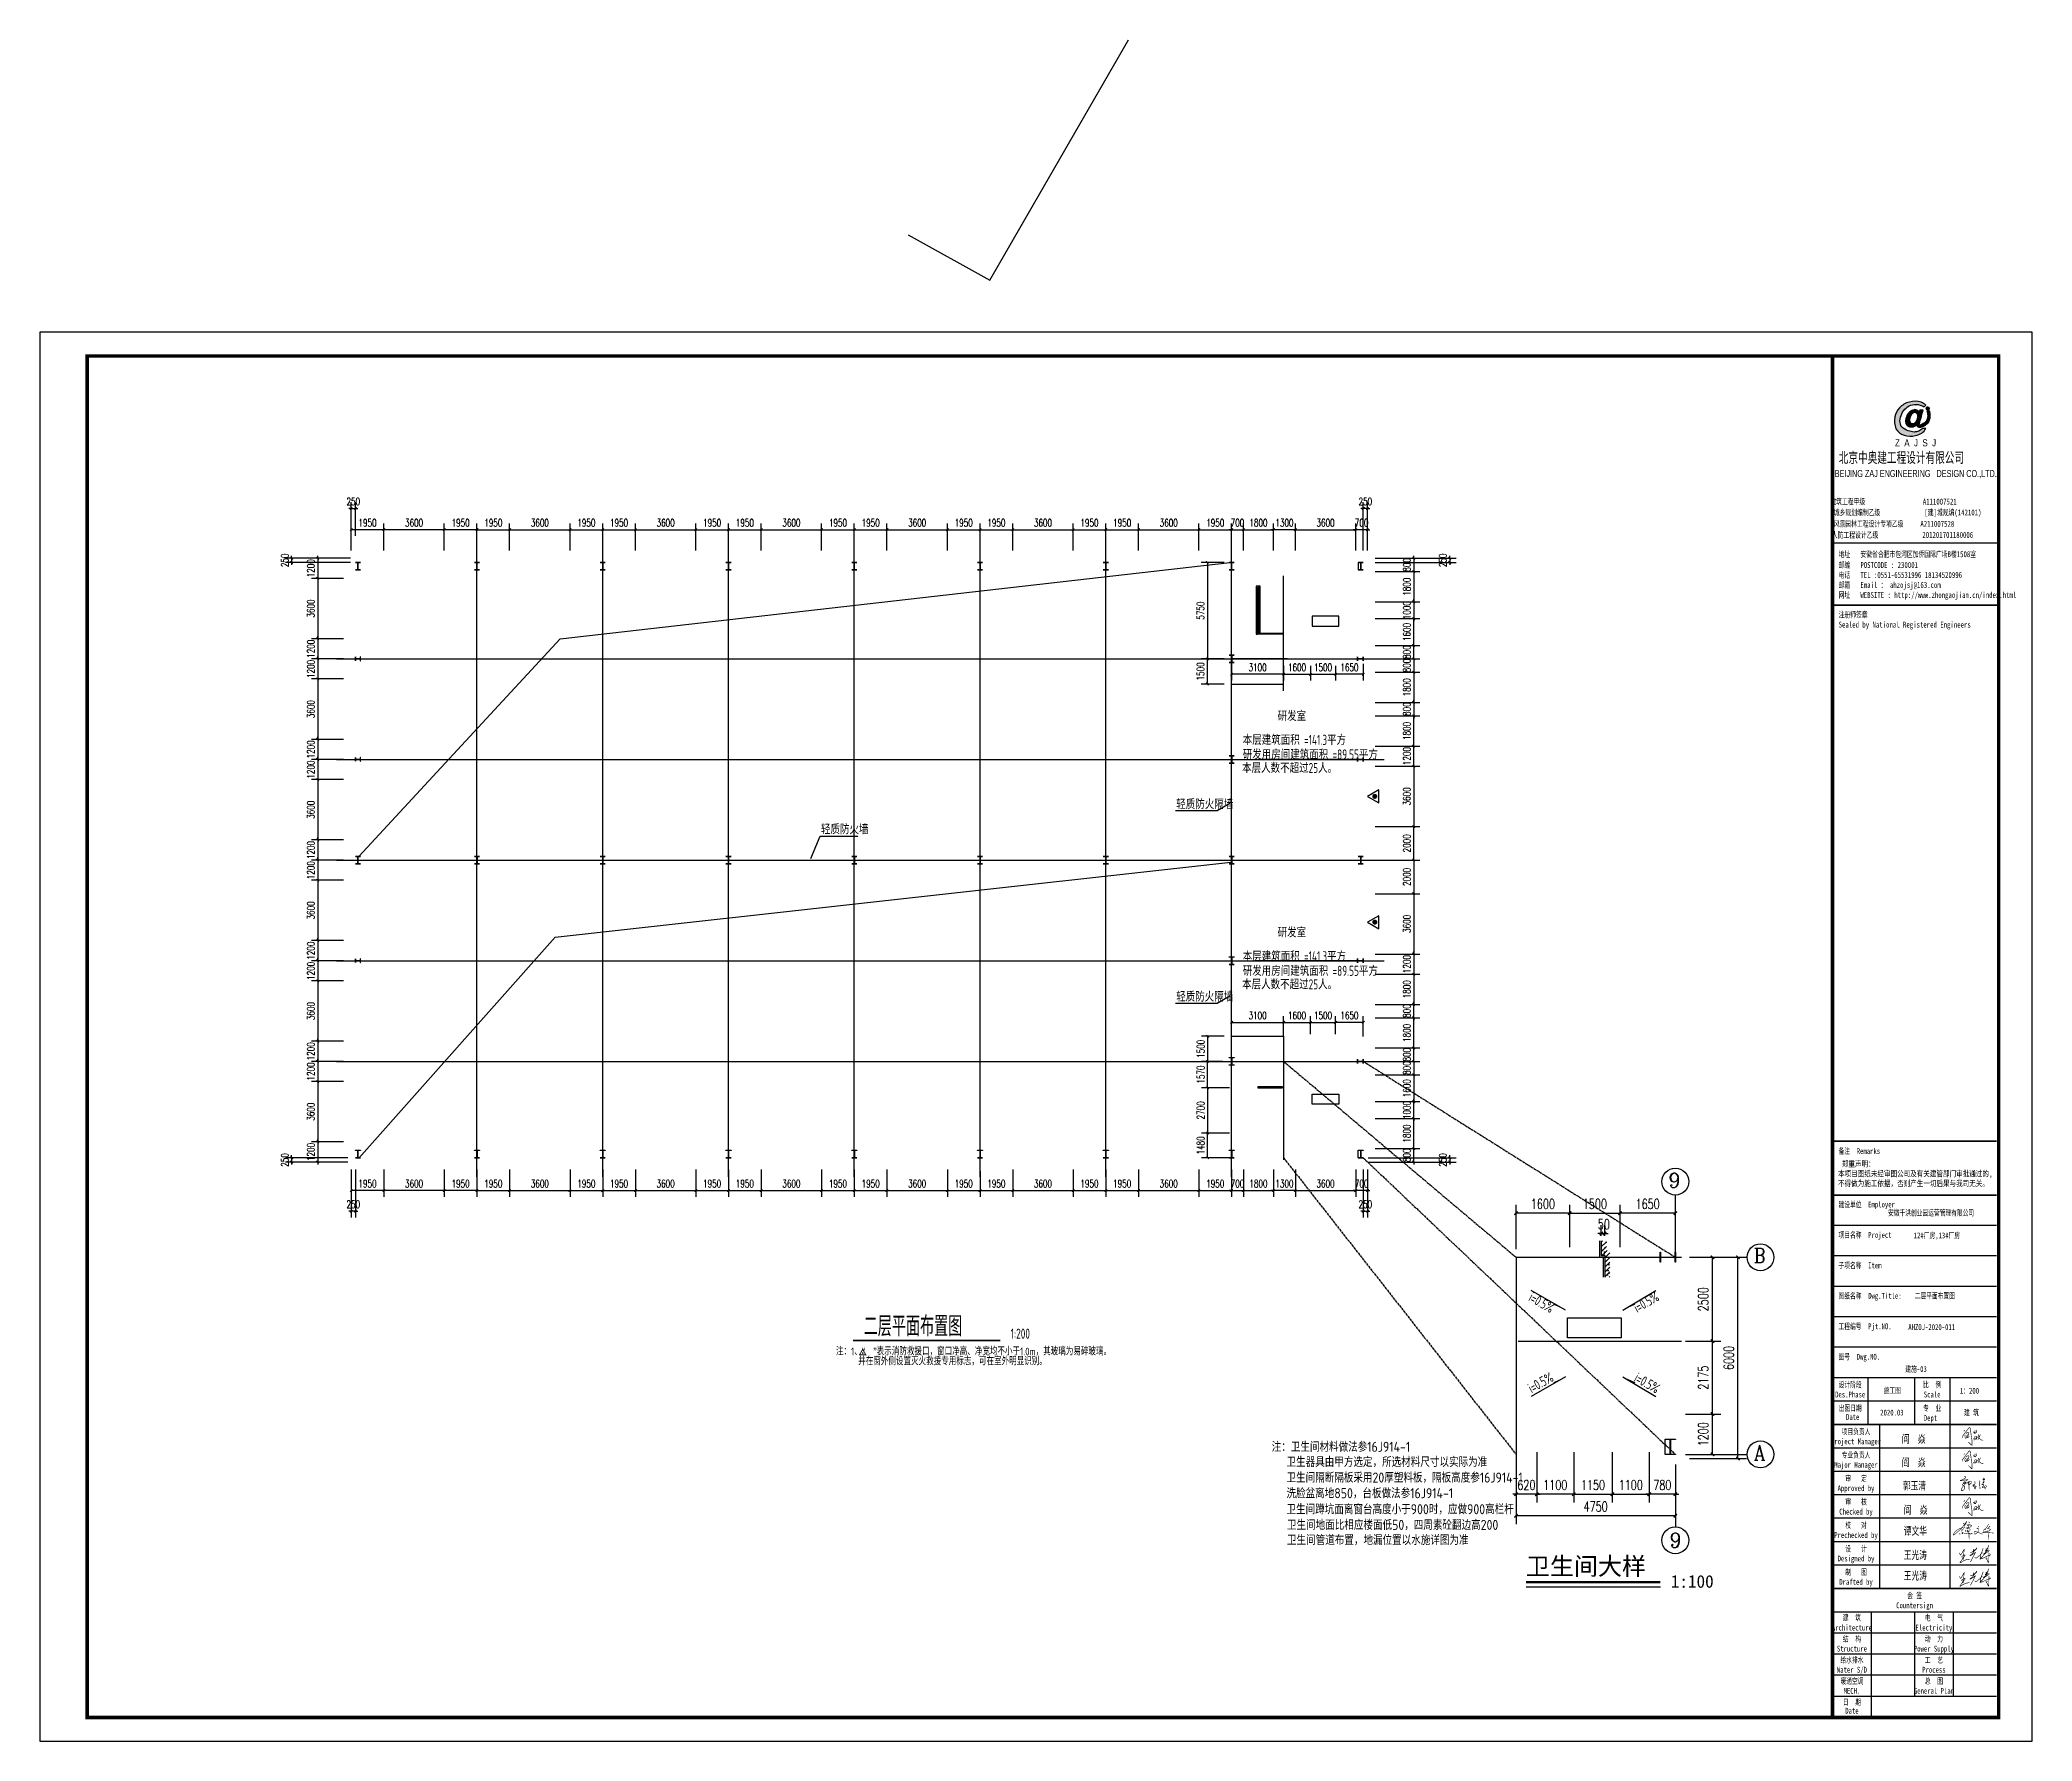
# Model space of a CAD drawing. Extents: x 180850 to 1399066, y 113487 to 334416.
# Drawn here: x 429757 to 548557, y 232984 to 334416 of the extents above; entities that cross this region are included whole.
import ezdxf
from ezdxf.enums import TextEntityAlignment as Align

# ---------------------------------------------------------------- set-up
doc = ezdxf.new("R2010")
doc.units = 0
doc.header["$LTSCALE"] = 1000
for name, pattern in [('0$0$CENTERX2', [4, 2.5, -0.5, 0.5, -0.5]), ('207', [0]), ('JX', [2, 1, 1])]:
    doc.linetypes.add(name, pattern=pattern)
for name, color, linetype in [('002', 3, 'Continuous'), ('8', 3, 'Continuous'), ('AXIS', 3, 'Continuous'), ('AXIS_TEXT', 7, 'Continuous'), ('DIM_SYMB', 3, 'Continuous'), ('DOTE', 1, 'Continuous'), ('GZ', 50, 'Continuous'), ('Gzd', 1, 'Continuous'), ('LVTRY', 6, 'Continuous'), ('PUB_DIM', 3, 'Continuous'), ('PUB_DWGN', 7, 'Continuous'), ('PUB_SYMB', 3, 'Continuous'), ('PUB_SYMB_TEXT', 7, 'Continuous'), ('PUB_TEXT', 7, 'Continuous'), ('PUB_TITLE', 4, 'Continuous'), ('REIN', 1, 'Continuous'), ('STAIR', 2, 'Continuous'), ('TEXT', 7, 'Continuous'), ('WALL', 9, 'Continuous'), ('图框文字', 120, 'Continuous'), ('图签', 3, 'Continuous')]:
    doc.layers.add(name, color=color, linetype=linetype)
doc.styles.add('-GBCBIGGBENOR', font='GBENOR.shx', dxfattribs={"bigfont": 'GBCBIG.shx'})
doc.styles.add('_gyy_title_Arial', font='arial.ttf', dxfattribs={"width": 0.7})
doc.styles.add('_gyy_title_ST', font='', dxfattribs={"width": 0.8})
doc.styles.add('_TCH_AXIS', font='COMPLEX', dxfattribs={"bigfont": 'GBCBIG'})
doc.styles.add('_TCH_DIM_T3', font='SIMPLEX', dxfattribs={"width": 0.705882, "bigfont": 'GBCBIG'})
doc.styles.add('HZ', font='txt.shx', dxfattribs={"width": 0.8, "bigfont": '000hztxt.shx'})
doc.styles.add('HZH', font='simhei.ttf')
doc.styles.add('TSSD_Norm', font='tssdeng.shx', dxfattribs={"bigfont": 'hztxt.shx'})
doc.styles.get('_gyy_title_ST').set_extended_font_data('SimSun')
doc.dimstyles.new('_TCH_ARCH&&150', dxfattribs={"dimtxt": 446.25, "dimasz": 150, "dimexe": 375, "dimexo": 450, "dimgap": 189.375, "dimtad": 1, "dimdec": 0, "dimzin": 0, "dimdsep": 46, "dimtxsty": '_TCH_DIM_T3', "dimblk": 'ARCHTICK', "dimcen": 0.09, "dimclrd": 3, "dimclre": 3, "dimclrt": 7, "dimazin": 2, "dimtfac": 1, "dimtdec": 0, "dimtix": 1, "dimtmove": 2, "dimatfit": 3, "dimfxl": 1, "dimtolj": 1, "dimtzin": 0, "dimarcsym": 0})
doc.dimstyles.new('TCH-200-1', dxfattribs={"dimtxt": 595, "dimasz": 200, "dimexe": 500, "dimexo": 600, "dimgap": 252.5, "dimtad": 1, "dimdec": 0, "dimzin": 0, "dimdsep": 46, "dimtxsty": '_TCH_DIM_T3', "dimblk": 'ARCHTICK', "dimcen": 0.09, "dimclrd": 3, "dimclre": 3, "dimclrt": 7, "dimazin": 2, "dimtfac": 1, "dimtdec": 0, "dimtix": 1, "dimtmove": 2, "dimatfit": 3, "dimfxl": 1, "dimtolj": 1, "dimtzin": 0, "dimarcsym": 0})
doc.dimstyles.new('TCH-200-2', dxfattribs={"dimtxt": 595, "dimasz": 200, "dimexe": 500, "dimexo": 600, "dimgap": 252.5, "dimtad": 1, "dimdec": 0, "dimlfac": 0.5, "dimzin": 0, "dimdsep": 46, "dimtxsty": '_TCH_DIM_T3', "dimblk": 'ARCHTICK', "dimcen": 0.09, "dimclrd": 124, "dimclre": 124, "dimclrt": 7, "dimazin": 2, "dimtfac": 1, "dimtdec": 0, "dimtix": 1, "dimtmove": 2, "dimatfit": 3, "dimfxl": 1, "dimtolj": 1, "dimtzin": 0, "dimarcsym": 0})

msp = doc.modelspace()

# ---------------------------------------------------------------- texts
at = {"color": 1, "insert": (537026.38, 309846.28), "char_height": 718.1993, "width": 9393.6358, "attachment_point": 1, "style": 'HZ'}
msp.add_mtext('北京中奥建工程设计有限公司', dxfattribs=at)
at = {"layer": 'AXIS_TEXT', "style": '_TCH_AXIS'}
for s, width, p, p2 in [('9', 1.142857, (526876.53, 265968.7), (527555.3, 265968.7)), ('B', 0.941176, (531967.45, 261492.75), (532646.22, 261492.75)), ('A', 0.888889, (531967.45, 249742.75), (532646.22, 249742.75)), ('9', 1.142857, (526941.62, 244515.49), (527620.39, 244515.49))]:
    msp.add_text(s, height=890.88, dxfattribs=dict(at, width=width)).set_placement(p, p2, align=Align.FIT)
at = {"layer": 'PUB_DWGN', "style": '-GBCBIGGBENOR'}
for s, p in [('注：卫生间材料做法参16J914-1', (503210.54, 250233.11)), ('卫生器具由甲方选定，所选材料尺寸以实际为准', (504094.16, 249333.39)), ('卫生间隔断隔板采用20厚塑料板，隔板高度参16J914-1', (504094.16, 248400.31)), ('洗脸盆离地850，台板做法参16J914-1', (504094.16, 247467.22)), ('卫生间蹲坑面离窗台高度小于900时，应做900高栏杆', (504094.16, 246512.13)), ('卫生间地面比相应楼面低50，四周素砼翻边高200', (504121.73, 245579.05)), ('卫生间管道布置，地漏位置以水施详图为准', (504121.73, 244678.26))]:
    msp.add_text(s, height=600, dxfattribs=at).set_placement(p)
at = {"layer": 'PUB_SYMB_TEXT', "linetype": '207', "ltscale": 0.5, "style": '-GBCBIGGBENOR', "width": 0.8}
for rotation, p in [(330.3685513, (518474.82, 259261.52)), (29.6314487, (525006.78, 258510.01)), (29.6314487, (518711.88, 253713.64)), (330.3685513, (524769.71, 254465.15))]:
    msp.add_text('i=0.5%', height=600, rotation=rotation, dxfattribs=at).set_placement(p)
at = {"layer": 'PUB_TEXT'}
for s, height, style, p in [('注：1、“  ”表示消防救援口，窗口净高、净宽均不小于1.0m，其玻璃为易碎玻璃。', 450, '-GBCBIGGBENOR', (477226.67, 255989.65, 334.74)), ('并在窗外侧设置灭火救援专用标志，可在室外明显识别。', 450, '-GBCBIGGBENOR', (478555.18, 255404.29, -334.74)), ('卫生间大样', 1051.477, 'HZH', (518365.41, 242889.65)), ('1:100', 751.055, 'HZH', (527011.72, 242131.15))]:
    msp.add_text(s, height=height, dxfattribs=dict(at, style=style)).set_placement(p)
at = {"layer": 'PUB_TITLE', "width": 0.7}
for s, height, style, p in [('BEIJING ZAJ ENGINEERING   DESIGN CO.,LTD.', 424.2416, '_gyy_title_Arial', (541619.26, 308349.06)), ('建筑工程甲级                 A111007521             ', 353.5346, '_gyy_title_ST', (541605.05, 306710.73)), ('城乡规划编制乙级             [建]城规编(142101)', 353.5346, '_gyy_title_ST', (541132.96, 306062.11)), ('风景园林工程设计专项乙级     A211007528           ', 353.5346, '_gyy_title_ST', (541429.06, 305383.92)), ('人防工程设计乙级             201201701180006', 353.5346, '_gyy_title_ST', (540826.18, 304722.3)), ('设计阶段', 349.176, '_gyy_title_ST', (537705.7, 254063.93)), ('比  例', 349.176, '_gyy_title_ST', (542594.17, 254063.93)), ('Des.Phase', 349.176, '_gyy_title_ST', (537705.7, 253477.33)), ('出图日期', 349.176, '_gyy_title_ST', (537705.7, 252667.22)), ('专  业', 349.176, '_gyy_title_ST', (542594.17, 252667.22)), ('Scale', 349.176, '_gyy_title_ST', (542594.17, 253477.33)), ('Date', 349.176, '_gyy_title_ST', (537855.93, 252137.85)), ('Dept ', 349.176, '_gyy_title_ST', (542594.17, 252080.61)), ('Project Manager', 349.1756, '_gyy_title_ST', (538054.88, 250683.91)), ('项目负责人', 349.176, '_gyy_title_ST', (538054.88, 251270.52)), ('Major Manager', 349.1756, '_gyy_title_ST', (538054.88, 249287.2)), ('专业负责人', 349.176, '_gyy_title_ST', (538054.88, 249873.82)), ('审   定', 349.176, '_gyy_title_ST', (538054.9, 248477.11)), ('Approved by', 349.1756, '_gyy_title_ST', (538054.88, 247890.5)), ('审   核', 349.176, '_gyy_title_ST', (538054.9, 247080.41)), ('Checked by', 349.176, '_gyy_title_ST', (538054.88, 246493.79)), ('校   对', 349.176, '_gyy_title_ST', (538054.9, 245683.71)), ('Prechecked by', 349.1756, '_gyy_title_ST', (538054.88, 245097.09)), ('Designed by', 349.1756, '_gyy_title_ST', (538054.88, 243700.39)), ('设   计', 349.176, '_gyy_title_ST', (538054.9, 244287)), ('Drafted by', 349.176, '_gyy_title_ST', (538054.88, 242303.68)), ('制   图', 349.176, '_gyy_title_ST', (538054.9, 242890.3)), ('Countersign', 349.1756, '_gyy_title_ST', (541546.64, 240906.98)), ('会 签', 349.176, '_gyy_title_ST', (541546.64, 241493.59)), ('建  筑', 349.176, '_gyy_title_ST', (537810.46, 240166.73)), ('电  气', 349.176, '_gyy_title_ST', (542698.92, 240166.73)), ('Architecture', 349.1756, '_gyy_title_ST', (537810.46, 239580.11)), ('结  构', 349.176, '_gyy_title_ST', (537810.46, 238909.69)), ('Electricity', 349.1756, '_gyy_title_ST', (542698.92, 239580.11)), ('动  力', 349.176, '_gyy_title_ST', (542698.92, 238909.69)), ('Structure', 349.176, '_gyy_title_ST', (537810.46, 238323.08)), ('给水排水', 349.176, '_gyy_title_ST', (537810.46, 237652.66)), ('Power Supply', 349.1756, '_gyy_title_ST', (542698.92, 238323.08)), ('工  艺', 349.176, '_gyy_title_ST', (542698.92, 237652.66)), ('Water S/D', 349.176, '_gyy_title_ST', (537810.46, 237066.04)), ('暖通空调', 349.176, '_gyy_title_ST', (537810.46, 236395.63)), ('Process', 349.176, '_gyy_title_ST', (542698.92, 237066.04)), ('总  图', 349.176, '_gyy_title_ST', (542698.92, 236395.63)), ('日  期', 349.176, '_gyy_title_ST', (537810.46, 235138.59)), ('MECH.', 349.176, '_gyy_title_ST', (537810.46, 235809.01)), ('General Plan', 349.1756, '_gyy_title_ST', (542698.92, 235809.01)), ('Date', 349.176, '_gyy_title_ST', (537810.46, 234621.81))]:
    msp.add_text(s, height=height, dxfattribs=dict(at, style=style)).set_placement(p, align=Align.CENTER)
at = {"layer": 'PUB_TITLE', "style": '_gyy_title_ST', "width": 0.7}
for s, height, p in [('地址   安徽省合肥市包河区加侨国际广场B楼1508室', 353.5346, (537016.01, 303573.72)), ('邮编   POSTCODE : 230001', 353.5346, (537016.01, 302927.96)), ('邮箱   Email ： ahzojsj@163.com', 353.5346, (537016.01, 301740.09)), ('电话   TEL :0551-65531996 18134520996', 353.5346, (537016.01, 302334.02)), ('网址   WEBSITE : http://www.zhongaojian.cn/index.html', 353.5346, (537016.01, 301142.65)), ('注册师签章', 353.535, (537016.01, 299968.92)), ('Sealed by National Registered Engineers', 353.5346, (537017.93, 299374.98)), ('备注  Remarks', 349.1756, (537011.6, 267991.5)), ('建设单位  Employer', 349.1756, (537011.6, 264804.58)), ('项目名称  Project', 349.1756, (537011.6, 262988.86)), ('子项名称  Item', 349.176, (537011.6, 261173.15)), ('图纸名称  Dwg.Title:', 349.1756, (537011.6, 259357.44)), ('工程编号  Pjt.NO.', 349.1756, (537011.6, 257541.72)), ('图号  Dwg.NO.', 349.1756, (537011.6, 255726.01))]:
    msp.add_text(s, height=height, dxfattribs=at).set_placement(p)
at = {"layer": 'PUB_TITLE', "color": 2, "style": '_gyy_title_ST', "width": 0.7}
for s, p in [('安徽千洪创业园运营管理有限公司', (542528.34, 264497.42)), ('12#厂房,13#厂房', (542875.67, 263122.37))]:
    msp.add_text(s, height=349.1756, dxfattribs=at).set_placement(p, align=Align.MIDDLE)
at = {"layer": 'PUB_TITLE', "color": 6, "style": '_gyy_title_ST', "width": 0.7}
msp.add_text('二层平面布置图', height=349.176, dxfattribs=at).set_placement((542755.87, 259549.52), align=Align.MIDDLE)
at = {"layer": 'PUB_TITLE', "color": 2, "style": '_gyy_title_ST', "width": 0.7}
msp.add_text('AHZOJ-2020-011', height=349.1756, dxfattribs=at).set_placement((542568.3, 257497.77), align=Align.CENTER)
at = {"layer": 'PUB_TITLE', "color": 6, "style": '_gyy_title_ST', "width": 0.7}
msp.add_text('建施-03', height=349.176, dxfattribs=at).set_placement((541634.57, 254998.58), align=Align.CENTER)
at = {"layer": 'PUB_TITLE', "insert": (536982.41, 267576.46), "char_height": 349.1756, "width": 11173.63, "attachment_point": 1, "style": '_gyy_title_ST'}
msp.add_mtext(' 郑重声明：\\P本项目图纸未经审图公司及有关建管部门审批通过的,\\P不得做为施工依据，否则产生一切后果与我司无关。', dxfattribs=at)
at = {"layer": 'TEXT', "style": 'TSSD_Norm', "width": 0.7}
for s, height, p in [('研发室', 600, (503563.58, 293807.94, 1892.13)), ('本层建筑面积 =141.3平方', 600, (501482.89, 292380.46, 1892.13)), ('本层人数不超过25人。', 600, (501445.24, 290708.57, 1892.13)), ('研发用房间建筑面积 =89.55平方', 600, (501482.89, 291511.44)), ('轻质防火隔墙', 600, (497517.78, 288549.09, 1892.13)), ('轻质防火墙', 600, (476334.7, 287057.21, 1892.13)), ('研发室', 600, (503563.58, 280908.01, 1892.13)), ('研发用房间建筑面积 =89.55平方', 600, (501482.89, 278611.51)), ('本层建筑面积 =141.3平方', 600, (501482.89, 279480.53, 1892.13)), ('本层人数不超过25人。', 600, (501445.24, 277808.64, 1892.13)), ('轻质防火隔墙', 600, (497517.78, 277074.93, 1892.13)), ('二层平面布置图', 1200, (478882.93, 257119.79)), ('1:200', 600, (487643.91, 256978.06))]:
    msp.add_text(s, height=height, dxfattribs=at).set_placement(p)
at = {"layer": 'TEXT', "color": 3, "style": '_gyy_title_ST', "width": 0.7}
for s, p in [('阎  焱', (540786.06, 250764.13)), ('阎  焱', (540786.06, 249367.43)), ('郭玉清', (540848.96, 247978.72)), ('阎  焱', (540899.35, 246536.15)), ('谭文华', (540899.35, 245277.97)), ('王光涛', (540899.35, 243844.32)), ('王光涛', (540899.35, 242608.28))]:
    msp.add_text(s, height=471.585, dxfattribs=at).set_placement(p)
at = {"layer": '图框文字', "color": 7, "style": '_gyy_title_ST', "width": 0.7}
for s, p in [('施工图', (540220.25, 253714.11)), ('1：200', (544822.44, 253703.06)), ('2020.03', (540194.41, 252399.55)), ('建 筑', (544936.65, 252399.55))]:
    msp.add_text(s, height=349.176, dxfattribs=at).set_placement(p, align=Align.CENTER)

# ---------------------------------------------------------------- blocks, each defined once
blk = doc.blocks.new('_ArchTick')
at = {"color": 0, "linetype": 'ByBlock', "const_width": 0.4}
blk.add_lwpolyline([(-0.5, -0.5), (0.5, 0.5)], dxfattribs=at)
blk = doc.blocks.new('*D600')
at = {"color": 3, "lineweight": -2, "transparency": 16777216}
for p, q in [((448322, 305011), (448322, 306854)), ((448572, 304838), (448572, 306854)), ((448322, 306479), (448172, 306479)), ((448322, 306479), (448572, 306479)), ((448572, 306479), (448722, 306479))]:
    blk.add_line(p, q, dxfattribs=at)
at = {"layer": 'Defpoints', "color": 0, "transparency": 16777216}
for p in [(448572, 306479), (448322, 304561), (448572, 304388)]:
    blk.add_point(p, dxfattribs=at)
at = {"color": 3, "lineweight": -2, "transparency": 16777216, "xscale": 150, "yscale": 150, "zscale": 150}
blk.add_blockref('_ArchTick', (448322, 306479), dxfattribs=at)
at = {"color": 3, "lineweight": -2, "transparency": 16777216, "xscale": 150, "yscale": 150, "zscale": 150, "rotation": 180}
blk.add_blockref('_ArchTick', (448572, 306479), dxfattribs=at)
at = {"color": 7, "transparency": 16777216, "insert": (448447, 306892), "char_height": 446.2, "attachment_point": 5, "style": '_TCH_DIM_T3'}
blk.add_mtext('\\A1;250', dxfattribs=at)
blk = doc.blocks.new('*D601')
at = {"color": 3, "lineweight": -2, "transparency": 16777216}
for p, q in [((508672, 303961), (508672, 306854)), ((508922, 303961), (508922, 306854)), ((508672, 306479), (508522, 306479)), ((508922, 306479), (508672, 306479)), ((508922, 306479), (509072, 306479))]:
    blk.add_line(p, q, dxfattribs=at)
at = {"layer": 'Defpoints', "color": 0, "transparency": 16777216}
for p in [(508672, 306479), (508672, 303511), (508922, 303511)]:
    blk.add_point(p, dxfattribs=at)
at = {"color": 3, "lineweight": -2, "transparency": 16777216, "xscale": 150, "yscale": 150, "zscale": 150}
blk.add_blockref('_ArchTick', (508672, 306479), dxfattribs=at)
at = {"color": 3, "lineweight": -2, "transparency": 16777216, "xscale": 150, "yscale": 150, "zscale": 150, "rotation": 180}
blk.add_blockref('_ArchTick', (508922, 306479), dxfattribs=at)
at = {"color": 7, "transparency": 16777216, "insert": (508797, 306892), "char_height": 446.2, "attachment_point": 5, "style": '_TCH_DIM_T3'}
blk.add_mtext('\\A1;250', dxfattribs=at)
blk = doc.blocks.new('*D602')
at = {"color": 3, "lineweight": -2, "transparency": 16777216}
for p, q in [((448272, 303511), (444398, 303511)), ((448272, 303261), (444398, 303261)), ((444773, 303511), (444773, 303661)), ((444773, 303511), (444773, 303261)), ((444773, 303261), (444773, 303111))]:
    blk.add_line(p, q, dxfattribs=at)
at = {"layer": 'Defpoints', "color": 0, "transparency": 16777216}
for p in [(444773, 303261), (448722, 303511), (448722, 303261)]:
    blk.add_point(p, dxfattribs=at)
at = {"color": 3, "lineweight": -2, "transparency": 16777216, "xscale": 150, "yscale": 150, "zscale": 150}
for p, rotation in [((444773, 303511), 270), ((444773, 303261), 90)]:
    blk.add_blockref('_ArchTick', p, dxfattribs=dict(at, rotation=rotation))
at = {"color": 7, "transparency": 16777216, "insert": (444361, 303386), "char_height": 446.2, "attachment_point": 5, "rotation": 90, "style": '_TCH_DIM_T3'}
blk.add_mtext('\\A1;250', dxfattribs=at)
blk = doc.blocks.new('*D603')
at = {"color": 3, "lineweight": -2, "transparency": 16777216}
for p, q in [((448122, 267761), (444398, 267761)), ((448122, 267511), (444398, 267511)), ((444773, 267761), (444773, 267911)), ((444773, 267761), (444773, 267511)), ((444773, 267511), (444773, 267361))]:
    blk.add_line(p, q, dxfattribs=at)
at = {"layer": 'Defpoints', "color": 0, "transparency": 16777216}
for p in [(444773, 267511), (448572, 267761), (448572, 267511)]:
    blk.add_point(p, dxfattribs=at)
at = {"color": 3, "lineweight": -2, "transparency": 16777216, "xscale": 150, "yscale": 150, "zscale": 150}
for p, rotation in [((444773, 267761), 270), ((444773, 267511), 90)]:
    blk.add_blockref('_ArchTick', p, dxfattribs=dict(at, rotation=rotation))
at = {"color": 7, "transparency": 16777216, "insert": (444361, 267636), "char_height": 446.2, "attachment_point": 5, "rotation": 90, "style": '_TCH_DIM_T3'}
blk.add_mtext('\\A1;250', dxfattribs=at)
blk = doc.blocks.new('*D604')
at = {"color": 3, "lineweight": -2, "transparency": 16777216}
for p, q in [((448322, 267061), (448322, 264204)), ((448572, 267061), (448572, 264204)), ((448322, 264579), (448172, 264579)), ((448572, 264579), (448322, 264579)), ((448572, 264579), (448722, 264579))]:
    blk.add_line(p, q, dxfattribs=at)
at = {"layer": 'Defpoints', "color": 0, "transparency": 16777216}
for p in [(448322, 267511), (448572, 267511), (448322, 264579)]:
    blk.add_point(p, dxfattribs=at)
at = {"color": 3, "lineweight": -2, "transparency": 16777216, "xscale": 150, "yscale": 150, "zscale": 150}
blk.add_blockref('_ArchTick', (448322, 264579), dxfattribs=at)
at = {"color": 3, "lineweight": -2, "transparency": 16777216, "xscale": 150, "yscale": 150, "zscale": 150, "rotation": 180}
blk.add_blockref('_ArchTick', (448572, 264579), dxfattribs=at)
at = {"color": 7, "transparency": 16777216, "insert": (448447, 264992), "char_height": 446.2, "attachment_point": 5, "style": '_TCH_DIM_T3'}
blk.add_mtext('\\A1;250', dxfattribs=at)
blk = doc.blocks.new('*D605')
at = {"color": 3, "lineweight": -2, "transparency": 16777216}
for p, q in [((509372, 303511), (514205, 303511)), ((509372, 303261), (514205, 303261)), ((513830, 303511), (513830, 303661)), ((513830, 303511), (513830, 303261)), ((513830, 303261), (513830, 303111))]:
    blk.add_line(p, q, dxfattribs=at)
at = {"layer": 'Defpoints', "color": 0, "transparency": 16777216}
for p in [(508922, 303511), (508922, 303261), (513830, 303261)]:
    blk.add_point(p, dxfattribs=at)
at = {"color": 3, "lineweight": -2, "transparency": 16777216, "xscale": 150, "yscale": 150, "zscale": 150}
for p, rotation in [((513830, 303511), 270), ((513830, 303261), 90)]:
    blk.add_blockref('_ArchTick', p, dxfattribs=dict(at, rotation=rotation))
at = {"color": 7, "transparency": 16777216, "insert": (513417, 303386), "char_height": 446.2, "attachment_point": 5, "rotation": 90, "style": '_TCH_DIM_T3'}
blk.add_mtext('\\A1;250', dxfattribs=at)
blk = doc.blocks.new('*D606')
at = {"color": 3, "lineweight": -2, "transparency": 16777216}
for p, q in [((508972, 267761), (514205, 267761)), ((508972, 267511), (514205, 267511)), ((513830, 267761), (513830, 267911)), ((513830, 267761), (513830, 267511)), ((513830, 267511), (513830, 267361))]:
    blk.add_line(p, q, dxfattribs=at)
at = {"layer": 'Defpoints', "color": 0, "transparency": 16777216}
for p in [(508522, 267761), (508522, 267511), (513830, 267511)]:
    blk.add_point(p, dxfattribs=at)
at = {"color": 3, "lineweight": -2, "transparency": 16777216, "xscale": 150, "yscale": 150, "zscale": 150}
for p, rotation in [((513830, 267761), 270), ((513830, 267511), 90)]:
    blk.add_blockref('_ArchTick', p, dxfattribs=dict(at, rotation=rotation))
at = {"color": 7, "transparency": 16777216, "insert": (513417, 267636), "char_height": 446.2, "attachment_point": 5, "rotation": 90, "style": '_TCH_DIM_T3'}
blk.add_mtext('\\A1;250', dxfattribs=at)
blk = doc.blocks.new('*D607')
at = {"color": 3, "lineweight": -2, "transparency": 16777216}
for p, q in [((508672, 267061), (508672, 264204)), ((508922, 267061), (508922, 264204)), ((508672, 264579), (508522, 264579)), ((508672, 264579), (508922, 264579)), ((508922, 264579), (509072, 264579))]:
    blk.add_line(p, q, dxfattribs=at)
at = {"layer": 'Defpoints', "color": 0, "transparency": 16777216}
for p in [(508672, 267511), (508922, 267511), (508922, 264579)]:
    blk.add_point(p, dxfattribs=at)
at = {"color": 3, "lineweight": -2, "transparency": 16777216, "xscale": 150, "yscale": 150, "zscale": 150}
blk.add_blockref('_ArchTick', (508672, 264579), dxfattribs=at)
at = {"color": 3, "lineweight": -2, "transparency": 16777216, "xscale": 150, "yscale": 150, "zscale": 150, "rotation": 180}
blk.add_blockref('_ArchTick', (508922, 264579), dxfattribs=at)
at = {"color": 7, "transparency": 16777216, "insert": (508797, 264992), "char_height": 446.2, "attachment_point": 5, "style": '_TCH_DIM_T3'}
blk.add_mtext('\\A1;250', dxfattribs=at)
blk = doc.blocks.new('*D608')
at = {"color": 3, "lineweight": -2, "transparency": 16777216}
for p, q in [((455822, 303961), (455822, 305588)), ((457772, 303961), (457772, 305588)), ((455822, 305213), (457772, 305213))]:
    blk.add_line(p, q, dxfattribs=at)
at = {"layer": 'Defpoints', "color": 0, "transparency": 16777216}
for p in [(457772, 305213), (455822, 303511), (457772, 303511)]:
    blk.add_point(p, dxfattribs=at)
at = {"color": 3, "lineweight": -2, "transparency": 16777216, "xscale": 150, "yscale": 150, "zscale": 150, "rotation": 180}
blk.add_blockref('_ArchTick', (455822, 305213), dxfattribs=at)
at = {"color": 3, "lineweight": -2, "transparency": 16777216, "xscale": 150, "yscale": 150, "zscale": 150}
blk.add_blockref('_ArchTick', (457772, 305213), dxfattribs=at)
at = {"color": 7, "transparency": 16777216, "insert": (456797, 305626), "char_height": 446.2, "attachment_point": 5, "style": '_TCH_DIM_T3'}
blk.add_mtext('\\A1;1950', dxfattribs=at)
blk = doc.blocks.new('*D609')
at = {"color": 3, "lineweight": -2, "transparency": 16777216}
for p, q in [((457772, 303961), (457772, 305588)), ((461372, 303961), (461372, 305588)), ((457772, 305213), (461372, 305213))]:
    blk.add_line(p, q, dxfattribs=at)
at = {"layer": 'Defpoints', "color": 0, "transparency": 16777216}
for p in [(461372, 305213), (457772, 303511), (461372, 303511)]:
    blk.add_point(p, dxfattribs=at)
at = {"color": 3, "lineweight": -2, "transparency": 16777216, "xscale": 150, "yscale": 150, "zscale": 150, "rotation": 180}
blk.add_blockref('_ArchTick', (457772, 305213), dxfattribs=at)
at = {"color": 3, "lineweight": -2, "transparency": 16777216, "xscale": 150, "yscale": 150, "zscale": 150}
blk.add_blockref('_ArchTick', (461372, 305213), dxfattribs=at)
at = {"color": 7, "transparency": 16777216, "insert": (459572, 305626), "char_height": 446.2, "attachment_point": 5, "style": '_TCH_DIM_T3'}
blk.add_mtext('\\A1;3600', dxfattribs=at)
blk = doc.blocks.new('*D610')
at = {"color": 3, "lineweight": -2, "transparency": 16777216}
for p, q in [((461372, 303961), (461372, 305588)), ((463322, 303961), (463322, 305588)), ((461372, 305213), (463322, 305213))]:
    blk.add_line(p, q, dxfattribs=at)
at = {"layer": 'Defpoints', "color": 0, "transparency": 16777216}
for p in [(463322, 305213), (461372, 303511), (463322, 303511)]:
    blk.add_point(p, dxfattribs=at)
at = {"color": 3, "lineweight": -2, "transparency": 16777216, "xscale": 150, "yscale": 150, "zscale": 150, "rotation": 180}
blk.add_blockref('_ArchTick', (461372, 305213), dxfattribs=at)
at = {"color": 3, "lineweight": -2, "transparency": 16777216, "xscale": 150, "yscale": 150, "zscale": 150}
blk.add_blockref('_ArchTick', (463322, 305213), dxfattribs=at)
at = {"color": 7, "transparency": 16777216, "insert": (462347, 305626), "char_height": 446.2, "attachment_point": 5, "style": '_TCH_DIM_T3'}
blk.add_mtext('\\A1;1950', dxfattribs=at)
blk = doc.blocks.new('*D611')
at = {"color": 3, "lineweight": -2, "transparency": 16777216}
for p, q in [((463322, 303961), (463322, 305588)), ((465272, 303961), (465272, 305588)), ((463322, 305213), (465272, 305213))]:
    blk.add_line(p, q, dxfattribs=at)
at = {"layer": 'Defpoints', "color": 0, "transparency": 16777216}
for p in [(465272, 305213), (463322, 303511), (465272, 303511)]:
    blk.add_point(p, dxfattribs=at)
at = {"color": 3, "lineweight": -2, "transparency": 16777216, "xscale": 150, "yscale": 150, "zscale": 150, "rotation": 180}
blk.add_blockref('_ArchTick', (463322, 305213), dxfattribs=at)
at = {"color": 3, "lineweight": -2, "transparency": 16777216, "xscale": 150, "yscale": 150, "zscale": 150}
blk.add_blockref('_ArchTick', (465272, 305213), dxfattribs=at)
at = {"color": 7, "transparency": 16777216, "insert": (464297, 305626), "char_height": 446.2, "attachment_point": 5, "style": '_TCH_DIM_T3'}
blk.add_mtext('\\A1;1950', dxfattribs=at)
blk = doc.blocks.new('*D612')
at = {"color": 3, "lineweight": -2, "transparency": 16777216}
for p, q in [((465272, 303961), (465272, 305588)), ((468872, 303961), (468872, 305588)), ((465272, 305213), (468872, 305213))]:
    blk.add_line(p, q, dxfattribs=at)
at = {"layer": 'Defpoints', "color": 0, "transparency": 16777216}
for p in [(468872, 305213), (465272, 303511), (468872, 303511)]:
    blk.add_point(p, dxfattribs=at)
at = {"color": 3, "lineweight": -2, "transparency": 16777216, "xscale": 150, "yscale": 150, "zscale": 150, "rotation": 180}
blk.add_blockref('_ArchTick', (465272, 305213), dxfattribs=at)
at = {"color": 3, "lineweight": -2, "transparency": 16777216, "xscale": 150, "yscale": 150, "zscale": 150}
blk.add_blockref('_ArchTick', (468872, 305213), dxfattribs=at)
at = {"color": 7, "transparency": 16777216, "insert": (467072, 305626), "char_height": 446.2, "attachment_point": 5, "style": '_TCH_DIM_T3'}
blk.add_mtext('\\A1;3600', dxfattribs=at)
blk = doc.blocks.new('*D613')
at = {"color": 3, "lineweight": -2, "transparency": 16777216}
for p, q in [((468872, 303961), (468872, 305588)), ((470822, 303961), (470822, 305588)), ((468872, 305213), (470822, 305213))]:
    blk.add_line(p, q, dxfattribs=at)
at = {"layer": 'Defpoints', "color": 0, "transparency": 16777216}
for p in [(470822, 305213), (468872, 303511), (470822, 303511)]:
    blk.add_point(p, dxfattribs=at)
at = {"color": 3, "lineweight": -2, "transparency": 16777216, "xscale": 150, "yscale": 150, "zscale": 150, "rotation": 180}
blk.add_blockref('_ArchTick', (468872, 305213), dxfattribs=at)
at = {"color": 3, "lineweight": -2, "transparency": 16777216, "xscale": 150, "yscale": 150, "zscale": 150}
blk.add_blockref('_ArchTick', (470822, 305213), dxfattribs=at)
at = {"color": 7, "transparency": 16777216, "insert": (469847, 305626), "char_height": 446.2, "attachment_point": 5, "style": '_TCH_DIM_T3'}
blk.add_mtext('\\A1;1950', dxfattribs=at)
blk = doc.blocks.new('*D614')
at = {"color": 3, "lineweight": -2, "transparency": 16777216}
for p, q in [((470822, 303961), (470822, 305588)), ((472772, 303961), (472772, 305588)), ((470822, 305213), (472772, 305213))]:
    blk.add_line(p, q, dxfattribs=at)
at = {"layer": 'Defpoints', "color": 0, "transparency": 16777216}
for p in [(472772, 305213), (470822, 303511), (472772, 303511)]:
    blk.add_point(p, dxfattribs=at)
at = {"color": 3, "lineweight": -2, "transparency": 16777216, "xscale": 150, "yscale": 150, "zscale": 150, "rotation": 180}
blk.add_blockref('_ArchTick', (470822, 305213), dxfattribs=at)
at = {"color": 3, "lineweight": -2, "transparency": 16777216, "xscale": 150, "yscale": 150, "zscale": 150}
blk.add_blockref('_ArchTick', (472772, 305213), dxfattribs=at)
at = {"color": 7, "transparency": 16777216, "insert": (471797, 305626), "char_height": 446.2, "attachment_point": 5, "style": '_TCH_DIM_T3'}
blk.add_mtext('\\A1;1950', dxfattribs=at)
blk = doc.blocks.new('*D615')
at = {"color": 3, "lineweight": -2, "transparency": 16777216}
for p, q in [((472772, 303961), (472772, 305588)), ((476372, 303961), (476372, 305588)), ((472772, 305213), (476372, 305213))]:
    blk.add_line(p, q, dxfattribs=at)
at = {"layer": 'Defpoints', "color": 0, "transparency": 16777216}
for p in [(476372, 305213), (472772, 303511), (476372, 303511)]:
    blk.add_point(p, dxfattribs=at)
at = {"color": 3, "lineweight": -2, "transparency": 16777216, "xscale": 150, "yscale": 150, "zscale": 150, "rotation": 180}
blk.add_blockref('_ArchTick', (472772, 305213), dxfattribs=at)
at = {"color": 3, "lineweight": -2, "transparency": 16777216, "xscale": 150, "yscale": 150, "zscale": 150}
blk.add_blockref('_ArchTick', (476372, 305213), dxfattribs=at)
at = {"color": 7, "transparency": 16777216, "insert": (474572, 305626), "char_height": 446.2, "attachment_point": 5, "style": '_TCH_DIM_T3'}
blk.add_mtext('\\A1;3600', dxfattribs=at)
blk = doc.blocks.new('*D616')
at = {"color": 3, "lineweight": -2, "transparency": 16777216}
for p, q in [((476372, 303961), (476372, 305588)), ((478322, 303961), (478322, 305588)), ((476372, 305213), (478322, 305213))]:
    blk.add_line(p, q, dxfattribs=at)
at = {"layer": 'Defpoints', "color": 0, "transparency": 16777216}
for p in [(478322, 305213), (476372, 303511), (478322, 303511)]:
    blk.add_point(p, dxfattribs=at)
at = {"color": 3, "lineweight": -2, "transparency": 16777216, "xscale": 150, "yscale": 150, "zscale": 150, "rotation": 180}
blk.add_blockref('_ArchTick', (476372, 305213), dxfattribs=at)
at = {"color": 3, "lineweight": -2, "transparency": 16777216, "xscale": 150, "yscale": 150, "zscale": 150}
blk.add_blockref('_ArchTick', (478322, 305213), dxfattribs=at)
at = {"color": 7, "transparency": 16777216, "insert": (477347, 305626), "char_height": 446.2, "attachment_point": 5, "style": '_TCH_DIM_T3'}
blk.add_mtext('\\A1;1950', dxfattribs=at)
blk = doc.blocks.new('*D617')
at = {"color": 3, "lineweight": -2, "transparency": 16777216}
for p, q in [((478322, 303961), (478322, 305588)), ((480272, 303961), (480272, 305588)), ((478322, 305213), (480272, 305213))]:
    blk.add_line(p, q, dxfattribs=at)
at = {"layer": 'Defpoints', "color": 0, "transparency": 16777216}
for p in [(480272, 305213), (478322, 303511), (480272, 303511)]:
    blk.add_point(p, dxfattribs=at)
at = {"color": 3, "lineweight": -2, "transparency": 16777216, "xscale": 150, "yscale": 150, "zscale": 150, "rotation": 180}
blk.add_blockref('_ArchTick', (478322, 305213), dxfattribs=at)
at = {"color": 3, "lineweight": -2, "transparency": 16777216, "xscale": 150, "yscale": 150, "zscale": 150}
blk.add_blockref('_ArchTick', (480272, 305213), dxfattribs=at)
at = {"color": 7, "transparency": 16777216, "insert": (479297, 305626), "char_height": 446.2, "attachment_point": 5, "style": '_TCH_DIM_T3'}
blk.add_mtext('\\A1;1950', dxfattribs=at)
blk = doc.blocks.new('*D618')
at = {"color": 3, "lineweight": -2, "transparency": 16777216}
for p, q in [((480272, 303961), (480272, 305588)), ((483872, 303961), (483872, 305588)), ((480272, 305213), (483872, 305213))]:
    blk.add_line(p, q, dxfattribs=at)
at = {"layer": 'Defpoints', "color": 0, "transparency": 16777216}
for p in [(483872, 305213), (480272, 303511), (483872, 303511)]:
    blk.add_point(p, dxfattribs=at)
at = {"color": 3, "lineweight": -2, "transparency": 16777216, "xscale": 150, "yscale": 150, "zscale": 150, "rotation": 180}
blk.add_blockref('_ArchTick', (480272, 305213), dxfattribs=at)
at = {"color": 3, "lineweight": -2, "transparency": 16777216, "xscale": 150, "yscale": 150, "zscale": 150}
blk.add_blockref('_ArchTick', (483872, 305213), dxfattribs=at)
at = {"color": 7, "transparency": 16777216, "insert": (482072, 305626), "char_height": 446.2, "attachment_point": 5, "style": '_TCH_DIM_T3'}
blk.add_mtext('\\A1;3600', dxfattribs=at)
blk = doc.blocks.new('*D619')
at = {"color": 3, "lineweight": -2, "transparency": 16777216}
for p, q in [((483872, 303961), (483872, 305588)), ((485822, 304061), (485822, 305588)), ((483872, 305213), (485822, 305213))]:
    blk.add_line(p, q, dxfattribs=at)
at = {"layer": 'Defpoints', "color": 0, "transparency": 16777216}
for p in [(485822, 305213), (483872, 303511), (485822, 303611)]:
    blk.add_point(p, dxfattribs=at)
at = {"color": 3, "lineweight": -2, "transparency": 16777216, "xscale": 150, "yscale": 150, "zscale": 150, "rotation": 180}
blk.add_blockref('_ArchTick', (483872, 305213), dxfattribs=at)
at = {"color": 3, "lineweight": -2, "transparency": 16777216, "xscale": 150, "yscale": 150, "zscale": 150}
blk.add_blockref('_ArchTick', (485822, 305213), dxfattribs=at)
at = {"color": 7, "transparency": 16777216, "insert": (484847, 305626), "char_height": 446.2, "attachment_point": 5, "style": '_TCH_DIM_T3'}
blk.add_mtext('\\A1;1950', dxfattribs=at)
blk = doc.blocks.new('*D620')
at = {"color": 3, "lineweight": -2, "transparency": 16777216}
for p, q in [((447872, 291511), (445949, 291511)), ((446324, 291511), (446324, 291661)), ((446324, 291511), (446324, 290311)), ((447872, 290311), (445949, 290311)), ((446324, 290311), (446324, 290161))]:
    blk.add_line(p, q, dxfattribs=at)
at = {"layer": 'Defpoints', "color": 0, "transparency": 16777216}
for p in [(448322, 291511), (446324, 290311), (448322, 290311)]:
    blk.add_point(p, dxfattribs=at)
at = {"color": 3, "lineweight": -2, "transparency": 16777216, "xscale": 150, "yscale": 150, "zscale": 150}
for p, rotation in [((446324, 291511), 270), ((446324, 290311), 90)]:
    blk.add_blockref('_ArchTick', p, dxfattribs=dict(at, rotation=rotation))
at = {"color": 7, "transparency": 16777216, "insert": (445911, 290911), "char_height": 446.2, "attachment_point": 5, "rotation": 90, "style": '_TCH_DIM_T3'}
blk.add_mtext('\\A1;1200', dxfattribs=at)
blk = doc.blocks.new('*D621')
at = {"color": 3, "lineweight": -2, "transparency": 16777216}
for p, q in [((447872, 290311), (445949, 290311)), ((446324, 290311), (446324, 286711)), ((447872, 286711), (445949, 286711))]:
    blk.add_line(p, q, dxfattribs=at)
at = {"layer": 'Defpoints', "color": 0, "transparency": 16777216}
for p in [(448322, 290311), (446324, 286711), (448322, 286711)]:
    blk.add_point(p, dxfattribs=at)
at = {"color": 3, "lineweight": -2, "transparency": 16777216, "xscale": 150, "yscale": 150, "zscale": 150}
for p, rotation in [((446324, 290311), 90), ((446324, 286711), 270)]:
    blk.add_blockref('_ArchTick', p, dxfattribs=dict(at, rotation=rotation))
at = {"color": 7, "transparency": 16777216, "insert": (445911, 288511), "char_height": 446.2, "attachment_point": 5, "rotation": 90, "style": '_TCH_DIM_T3'}
blk.add_mtext('\\A1;3600', dxfattribs=at)
blk = doc.blocks.new('*D622')
at = {"color": 3, "lineweight": -2, "transparency": 16777216}
for p, q in [((447872, 286711), (445949, 286711)), ((446324, 286711), (446324, 286861)), ((446324, 286711), (446324, 285511)), ((447872, 285511), (445949, 285511)), ((446324, 285511), (446324, 285361))]:
    blk.add_line(p, q, dxfattribs=at)
at = {"layer": 'Defpoints', "color": 0, "transparency": 16777216}
for p in [(448322, 286711), (446324, 285511), (448322, 285511)]:
    blk.add_point(p, dxfattribs=at)
at = {"color": 3, "lineweight": -2, "transparency": 16777216, "xscale": 150, "yscale": 150, "zscale": 150}
for p, rotation in [((446324, 286711), 270), ((446324, 285511), 90)]:
    blk.add_blockref('_ArchTick', p, dxfattribs=dict(at, rotation=rotation))
at = {"color": 7, "transparency": 16777216, "insert": (445911, 286111), "char_height": 446.2, "attachment_point": 5, "rotation": 90, "style": '_TCH_DIM_T3'}
blk.add_mtext('\\A1;1200', dxfattribs=at)
blk = doc.blocks.new('*D461')
at = {"color": 3, "lineweight": -2, "transparency": 16777216}
for p, q in [((447872, 285511), (445949, 285511)), ((446324, 285511), (446324, 285661)), ((446324, 285511), (446324, 284311)), ((447872, 284311), (445949, 284311)), ((446324, 284311), (446324, 284161))]:
    blk.add_line(p, q, dxfattribs=at)
at = {"layer": 'Defpoints', "color": 0, "transparency": 16777216}
for p in [(448322, 285511), (446324, 284311), (448322, 284311)]:
    blk.add_point(p, dxfattribs=at)
at = {"color": 3, "lineweight": -2, "transparency": 16777216, "xscale": 150, "yscale": 150, "zscale": 150}
for p, rotation in [((446324, 285511), 270), ((446324, 284311), 90)]:
    blk.add_blockref('_ArchTick', p, dxfattribs=dict(at, rotation=rotation))
at = {"color": 7, "transparency": 16777216, "insert": (445911, 284911), "char_height": 446.2, "attachment_point": 5, "rotation": 90, "style": '_TCH_DIM_T3'}
blk.add_mtext('\\A1;1200', dxfattribs=at)
blk = doc.blocks.new('*D462')
at = {"color": 3, "lineweight": -2, "transparency": 16777216}
for p, q in [((447872, 284311), (445949, 284311)), ((446324, 284311), (446324, 280711)), ((447872, 280711), (445949, 280711))]:
    blk.add_line(p, q, dxfattribs=at)
at = {"layer": 'Defpoints', "color": 0, "transparency": 16777216}
for p in [(448322, 284311), (446324, 280711), (448322, 280711)]:
    blk.add_point(p, dxfattribs=at)
at = {"color": 3, "lineweight": -2, "transparency": 16777216, "xscale": 150, "yscale": 150, "zscale": 150}
for p, rotation in [((446324, 284311), 90), ((446324, 280711), 270)]:
    blk.add_blockref('_ArchTick', p, dxfattribs=dict(at, rotation=rotation))
at = {"color": 7, "transparency": 16777216, "insert": (445911, 282511), "char_height": 446.2, "attachment_point": 5, "rotation": 90, "style": '_TCH_DIM_T3'}
blk.add_mtext('\\A1;3600', dxfattribs=at)
blk = doc.blocks.new('*D463')
at = {"color": 3, "lineweight": -2, "transparency": 16777216}
for p, q in [((447872, 280711), (445949, 280711)), ((446324, 280711), (446324, 280861)), ((446324, 280711), (446324, 279511)), ((447872, 279511), (445949, 279511)), ((446324, 279511), (446324, 279361))]:
    blk.add_line(p, q, dxfattribs=at)
at = {"layer": 'Defpoints', "color": 0, "transparency": 16777216}
for p in [(448322, 280711), (446324, 279511), (448322, 279511)]:
    blk.add_point(p, dxfattribs=at)
at = {"color": 3, "lineweight": -2, "transparency": 16777216, "xscale": 150, "yscale": 150, "zscale": 150}
for p, rotation in [((446324, 280711), 270), ((446324, 279511), 90)]:
    blk.add_blockref('_ArchTick', p, dxfattribs=dict(at, rotation=rotation))
at = {"color": 7, "transparency": 16777216, "insert": (445911, 280111), "char_height": 446.2, "attachment_point": 5, "rotation": 90, "style": '_TCH_DIM_T3'}
blk.add_mtext('\\A1;1200', dxfattribs=at)
blk = doc.blocks.new('*D464')
at = {"color": 3, "lineweight": -2, "transparency": 16777216}
for p, q in [((455822, 267061), (455822, 265435)), ((457772, 267061), (457772, 265435)), ((455822, 265810), (457772, 265810))]:
    blk.add_line(p, q, dxfattribs=at)
at = {"layer": 'Defpoints', "color": 0, "transparency": 16777216}
for p in [(455822, 267511), (457772, 267511), (457772, 265810)]:
    blk.add_point(p, dxfattribs=at)
at = {"color": 3, "lineweight": -2, "transparency": 16777216, "xscale": 150, "yscale": 150, "zscale": 150, "rotation": 180}
blk.add_blockref('_ArchTick', (455822, 265810), dxfattribs=at)
at = {"color": 3, "lineweight": -2, "transparency": 16777216, "xscale": 150, "yscale": 150, "zscale": 150}
blk.add_blockref('_ArchTick', (457772, 265810), dxfattribs=at)
at = {"color": 7, "transparency": 16777216, "insert": (456797, 266222), "char_height": 446.2, "attachment_point": 5, "style": '_TCH_DIM_T3'}
blk.add_mtext('\\A1;1950', dxfattribs=at)
blk = doc.blocks.new('*D465')
at = {"color": 3, "lineweight": -2, "transparency": 16777216}
for p, q in [((457772, 267061), (457772, 265435)), ((461372, 267061), (461372, 265435)), ((457772, 265810), (461372, 265810))]:
    blk.add_line(p, q, dxfattribs=at)
at = {"layer": 'Defpoints', "color": 0, "transparency": 16777216}
for p in [(457772, 267511), (461372, 267511), (461372, 265810)]:
    blk.add_point(p, dxfattribs=at)
at = {"color": 3, "lineweight": -2, "transparency": 16777216, "xscale": 150, "yscale": 150, "zscale": 150, "rotation": 180}
blk.add_blockref('_ArchTick', (457772, 265810), dxfattribs=at)
at = {"color": 3, "lineweight": -2, "transparency": 16777216, "xscale": 150, "yscale": 150, "zscale": 150}
blk.add_blockref('_ArchTick', (461372, 265810), dxfattribs=at)
at = {"color": 7, "transparency": 16777216, "insert": (459572, 266222), "char_height": 446.2, "attachment_point": 5, "style": '_TCH_DIM_T3'}
blk.add_mtext('\\A1;3600', dxfattribs=at)
blk = doc.blocks.new('*D466')
at = {"color": 3, "lineweight": -2, "transparency": 16777216}
for p, q in [((461372, 267061), (461372, 265435)), ((463322, 267061), (463322, 265435)), ((461372, 265810), (463322, 265810))]:
    blk.add_line(p, q, dxfattribs=at)
at = {"layer": 'Defpoints', "color": 0, "transparency": 16777216}
for p in [(461372, 267511), (463322, 267511), (463322, 265810)]:
    blk.add_point(p, dxfattribs=at)
at = {"color": 3, "lineweight": -2, "transparency": 16777216, "xscale": 150, "yscale": 150, "zscale": 150, "rotation": 180}
blk.add_blockref('_ArchTick', (461372, 265810), dxfattribs=at)
at = {"color": 3, "lineweight": -2, "transparency": 16777216, "xscale": 150, "yscale": 150, "zscale": 150}
blk.add_blockref('_ArchTick', (463322, 265810), dxfattribs=at)
at = {"color": 7, "transparency": 16777216, "insert": (462347, 266222), "char_height": 446.2, "attachment_point": 5, "style": '_TCH_DIM_T3'}
blk.add_mtext('\\A1;1950', dxfattribs=at)
blk = doc.blocks.new('*D467')
at = {"color": 3, "lineweight": -2, "transparency": 16777216}
for p, q in [((463322, 267061), (463322, 265435)), ((465272, 267061), (465272, 265435)), ((463322, 265810), (465272, 265810))]:
    blk.add_line(p, q, dxfattribs=at)
at = {"layer": 'Defpoints', "color": 0, "transparency": 16777216}
for p in [(463322, 267511), (465272, 267511), (465272, 265810)]:
    blk.add_point(p, dxfattribs=at)
at = {"color": 3, "lineweight": -2, "transparency": 16777216, "xscale": 150, "yscale": 150, "zscale": 150, "rotation": 180}
blk.add_blockref('_ArchTick', (463322, 265810), dxfattribs=at)
at = {"color": 3, "lineweight": -2, "transparency": 16777216, "xscale": 150, "yscale": 150, "zscale": 150}
blk.add_blockref('_ArchTick', (465272, 265810), dxfattribs=at)
at = {"color": 7, "transparency": 16777216, "insert": (464297, 266222), "char_height": 446.2, "attachment_point": 5, "style": '_TCH_DIM_T3'}
blk.add_mtext('\\A1;1950', dxfattribs=at)
blk = doc.blocks.new('*D468')
at = {"color": 3, "lineweight": -2, "transparency": 16777216}
for p, q in [((465272, 267061), (465272, 265435)), ((468872, 267061), (468872, 265435)), ((465272, 265810), (468872, 265810))]:
    blk.add_line(p, q, dxfattribs=at)
at = {"layer": 'Defpoints', "color": 0, "transparency": 16777216}
for p in [(465272, 267511), (468872, 267511), (468872, 265810)]:
    blk.add_point(p, dxfattribs=at)
at = {"color": 3, "lineweight": -2, "transparency": 16777216, "xscale": 150, "yscale": 150, "zscale": 150, "rotation": 180}
blk.add_blockref('_ArchTick', (465272, 265810), dxfattribs=at)
at = {"color": 3, "lineweight": -2, "transparency": 16777216, "xscale": 150, "yscale": 150, "zscale": 150}
blk.add_blockref('_ArchTick', (468872, 265810), dxfattribs=at)
at = {"color": 7, "transparency": 16777216, "insert": (467072, 266222), "char_height": 446.2, "attachment_point": 5, "style": '_TCH_DIM_T3'}
blk.add_mtext('\\A1;3600', dxfattribs=at)
blk = doc.blocks.new('*D469')
at = {"color": 3, "lineweight": -2, "transparency": 16777216}
for p, q in [((468872, 267061), (468872, 265435)), ((470822, 267061), (470822, 265435)), ((468872, 265810), (470822, 265810))]:
    blk.add_line(p, q, dxfattribs=at)
at = {"layer": 'Defpoints', "color": 0, "transparency": 16777216}
for p in [(468872, 267511), (470822, 267511), (470822, 265810)]:
    blk.add_point(p, dxfattribs=at)
at = {"color": 3, "lineweight": -2, "transparency": 16777216, "xscale": 150, "yscale": 150, "zscale": 150, "rotation": 180}
blk.add_blockref('_ArchTick', (468872, 265810), dxfattribs=at)
at = {"color": 3, "lineweight": -2, "transparency": 16777216, "xscale": 150, "yscale": 150, "zscale": 150}
blk.add_blockref('_ArchTick', (470822, 265810), dxfattribs=at)
at = {"color": 7, "transparency": 16777216, "insert": (469847, 266222), "char_height": 446.2, "attachment_point": 5, "style": '_TCH_DIM_T3'}
blk.add_mtext('\\A1;1950', dxfattribs=at)
blk = doc.blocks.new('*D470')
at = {"color": 3, "lineweight": -2, "transparency": 16777216}
for p, q in [((470822, 267061), (470822, 265435)), ((472772, 267061), (472772, 265435)), ((470822, 265810), (472772, 265810))]:
    blk.add_line(p, q, dxfattribs=at)
at = {"layer": 'Defpoints', "color": 0, "transparency": 16777216}
for p in [(470822, 267511), (472772, 267511), (472772, 265810)]:
    blk.add_point(p, dxfattribs=at)
at = {"color": 3, "lineweight": -2, "transparency": 16777216, "xscale": 150, "yscale": 150, "zscale": 150, "rotation": 180}
blk.add_blockref('_ArchTick', (470822, 265810), dxfattribs=at)
at = {"color": 3, "lineweight": -2, "transparency": 16777216, "xscale": 150, "yscale": 150, "zscale": 150}
blk.add_blockref('_ArchTick', (472772, 265810), dxfattribs=at)
at = {"color": 7, "transparency": 16777216, "insert": (471797, 266222), "char_height": 446.2, "attachment_point": 5, "style": '_TCH_DIM_T3'}
blk.add_mtext('\\A1;1950', dxfattribs=at)
blk = doc.blocks.new('*D471')
at = {"color": 3, "lineweight": -2, "transparency": 16777216}
for p, q in [((472772, 267061), (472772, 265435)), ((476372, 267061), (476372, 265435)), ((472772, 265810), (476372, 265810))]:
    blk.add_line(p, q, dxfattribs=at)
at = {"layer": 'Defpoints', "color": 0, "transparency": 16777216}
for p in [(472772, 267511), (476372, 267511), (476372, 265810)]:
    blk.add_point(p, dxfattribs=at)
at = {"color": 3, "lineweight": -2, "transparency": 16777216, "xscale": 150, "yscale": 150, "zscale": 150, "rotation": 180}
blk.add_blockref('_ArchTick', (472772, 265810), dxfattribs=at)
at = {"color": 3, "lineweight": -2, "transparency": 16777216, "xscale": 150, "yscale": 150, "zscale": 150}
blk.add_blockref('_ArchTick', (476372, 265810), dxfattribs=at)
at = {"color": 7, "transparency": 16777216, "insert": (474572, 266222), "char_height": 446.2, "attachment_point": 5, "style": '_TCH_DIM_T3'}
blk.add_mtext('\\A1;3600', dxfattribs=at)
blk = doc.blocks.new('*D472')
at = {"color": 3, "lineweight": -2, "transparency": 16777216}
for p, q in [((476372, 267061), (476372, 265435)), ((478322, 267061), (478322, 265435)), ((476372, 265810), (478322, 265810))]:
    blk.add_line(p, q, dxfattribs=at)
at = {"layer": 'Defpoints', "color": 0, "transparency": 16777216}
for p in [(476372, 267511), (478322, 267511), (478322, 265810)]:
    blk.add_point(p, dxfattribs=at)
at = {"color": 3, "lineweight": -2, "transparency": 16777216, "xscale": 150, "yscale": 150, "zscale": 150, "rotation": 180}
blk.add_blockref('_ArchTick', (476372, 265810), dxfattribs=at)
at = {"color": 3, "lineweight": -2, "transparency": 16777216, "xscale": 150, "yscale": 150, "zscale": 150}
blk.add_blockref('_ArchTick', (478322, 265810), dxfattribs=at)
at = {"color": 7, "transparency": 16777216, "insert": (477347, 266222), "char_height": 446.2, "attachment_point": 5, "style": '_TCH_DIM_T3'}
blk.add_mtext('\\A1;1950', dxfattribs=at)
blk = doc.blocks.new('*D473')
at = {"color": 3, "lineweight": -2, "transparency": 16777216}
for p, q in [((478322, 267061), (478322, 265435)), ((480272, 267061), (480272, 265435)), ((478322, 265810), (480272, 265810))]:
    blk.add_line(p, q, dxfattribs=at)
at = {"layer": 'Defpoints', "color": 0, "transparency": 16777216}
for p in [(478322, 267511), (480272, 267511), (480272, 265810)]:
    blk.add_point(p, dxfattribs=at)
at = {"color": 3, "lineweight": -2, "transparency": 16777216, "xscale": 150, "yscale": 150, "zscale": 150, "rotation": 180}
blk.add_blockref('_ArchTick', (478322, 265810), dxfattribs=at)
at = {"color": 3, "lineweight": -2, "transparency": 16777216, "xscale": 150, "yscale": 150, "zscale": 150}
blk.add_blockref('_ArchTick', (480272, 265810), dxfattribs=at)
at = {"color": 7, "transparency": 16777216, "insert": (479297, 266222), "char_height": 446.2, "attachment_point": 5, "style": '_TCH_DIM_T3'}
blk.add_mtext('\\A1;1950', dxfattribs=at)
blk = doc.blocks.new('*D474')
at = {"color": 3, "lineweight": -2, "transparency": 16777216}
for p, q in [((480272, 267061), (480272, 265435)), ((483872, 267061), (483872, 265435)), ((480272, 265810), (483872, 265810))]:
    blk.add_line(p, q, dxfattribs=at)
at = {"layer": 'Defpoints', "color": 0, "transparency": 16777216}
for p in [(480272, 267511), (483872, 267511), (483872, 265810)]:
    blk.add_point(p, dxfattribs=at)
at = {"color": 3, "lineweight": -2, "transparency": 16777216, "xscale": 150, "yscale": 150, "zscale": 150, "rotation": 180}
blk.add_blockref('_ArchTick', (480272, 265810), dxfattribs=at)
at = {"color": 3, "lineweight": -2, "transparency": 16777216, "xscale": 150, "yscale": 150, "zscale": 150}
blk.add_blockref('_ArchTick', (483872, 265810), dxfattribs=at)
at = {"color": 7, "transparency": 16777216, "insert": (482072, 266222), "char_height": 446.2, "attachment_point": 5, "style": '_TCH_DIM_T3'}
blk.add_mtext('\\A1;3600', dxfattribs=at)
blk = doc.blocks.new('*D475')
at = {"color": 3, "lineweight": -2, "transparency": 16777216}
for p, q in [((483872, 267061), (483872, 265435)), ((485822, 266962), (485822, 265435)), ((483872, 265810), (485822, 265810))]:
    blk.add_line(p, q, dxfattribs=at)
at = {"layer": 'Defpoints', "color": 0, "transparency": 16777216}
for p in [(483872, 267511), (485822, 267412), (485822, 265810)]:
    blk.add_point(p, dxfattribs=at)
at = {"color": 3, "lineweight": -2, "transparency": 16777216, "xscale": 150, "yscale": 150, "zscale": 150, "rotation": 180}
blk.add_blockref('_ArchTick', (483872, 265810), dxfattribs=at)
at = {"color": 3, "lineweight": -2, "transparency": 16777216, "xscale": 150, "yscale": 150, "zscale": 150}
blk.add_blockref('_ArchTick', (485822, 265810), dxfattribs=at)
at = {"color": 7, "transparency": 16777216, "insert": (484847, 266222), "char_height": 446.2, "attachment_point": 5, "style": '_TCH_DIM_T3'}
blk.add_mtext('\\A1;1950', dxfattribs=at)
blk = doc.blocks.new('*D476')
at = {"color": 3, "lineweight": -2, "transparency": 16777216}
for p, q in [((485822, 266962), (485822, 265435)), ((487772, 267061), (487772, 265435)), ((485822, 265810), (487772, 265810))]:
    blk.add_line(p, q, dxfattribs=at)
at = {"layer": 'Defpoints', "color": 0, "transparency": 16777216}
for p in [(485822, 267412), (487772, 267511), (487772, 265810)]:
    blk.add_point(p, dxfattribs=at)
at = {"color": 3, "lineweight": -2, "transparency": 16777216, "xscale": 150, "yscale": 150, "zscale": 150, "rotation": 180}
blk.add_blockref('_ArchTick', (485822, 265810), dxfattribs=at)
at = {"color": 3, "lineweight": -2, "transparency": 16777216, "xscale": 150, "yscale": 150, "zscale": 150}
blk.add_blockref('_ArchTick', (487772, 265810), dxfattribs=at)
at = {"color": 7, "transparency": 16777216, "insert": (486797, 266222), "char_height": 446.2, "attachment_point": 5, "style": '_TCH_DIM_T3'}
blk.add_mtext('\\A1;1950', dxfattribs=at)
blk = doc.blocks.new('*D477')
at = {"color": 3, "lineweight": -2, "transparency": 16777216}
for p, q in [((487772, 267061), (487772, 265435)), ((491372, 267061), (491372, 265435)), ((487772, 265810), (491372, 265810))]:
    blk.add_line(p, q, dxfattribs=at)
at = {"layer": 'Defpoints', "color": 0, "transparency": 16777216}
for p in [(487772, 267511), (491372, 267511), (491372, 265810)]:
    blk.add_point(p, dxfattribs=at)
at = {"color": 3, "lineweight": -2, "transparency": 16777216, "xscale": 150, "yscale": 150, "zscale": 150, "rotation": 180}
blk.add_blockref('_ArchTick', (487772, 265810), dxfattribs=at)
at = {"color": 3, "lineweight": -2, "transparency": 16777216, "xscale": 150, "yscale": 150, "zscale": 150}
blk.add_blockref('_ArchTick', (491372, 265810), dxfattribs=at)
at = {"color": 7, "transparency": 16777216, "insert": (489572, 266222), "char_height": 446.2, "attachment_point": 5, "style": '_TCH_DIM_T3'}
blk.add_mtext('\\A1;3600', dxfattribs=at)
blk = doc.blocks.new('*D478')
at = {"color": 3, "lineweight": -2, "transparency": 16777216}
for p, q in [((491372, 267061), (491372, 265435)), ((493322, 267061), (493322, 265435)), ((491372, 265810), (493322, 265810))]:
    blk.add_line(p, q, dxfattribs=at)
at = {"layer": 'Defpoints', "color": 0, "transparency": 16777216}
for p in [(491372, 267511), (493322, 267511), (493322, 265810)]:
    blk.add_point(p, dxfattribs=at)
at = {"color": 3, "lineweight": -2, "transparency": 16777216, "xscale": 150, "yscale": 150, "zscale": 150, "rotation": 180}
blk.add_blockref('_ArchTick', (491372, 265810), dxfattribs=at)
at = {"color": 3, "lineweight": -2, "transparency": 16777216, "xscale": 150, "yscale": 150, "zscale": 150}
blk.add_blockref('_ArchTick', (493322, 265810), dxfattribs=at)
at = {"color": 7, "transparency": 16777216, "insert": (492347, 266222), "char_height": 446.2, "attachment_point": 5, "style": '_TCH_DIM_T3'}
blk.add_mtext('\\A1;1950', dxfattribs=at)
blk = doc.blocks.new('*D479')
at = {"color": 3, "lineweight": -2, "transparency": 16777216}
for p, q in [((485822, 303961), (485822, 305588)), ((487772, 303961), (487772, 305588)), ((485822, 305213), (487772, 305213))]:
    blk.add_line(p, q, dxfattribs=at)
at = {"layer": 'Defpoints', "color": 0, "transparency": 16777216}
for p in [(487772, 305213), (485822, 303511), (487772, 303511)]:
    blk.add_point(p, dxfattribs=at)
at = {"color": 3, "lineweight": -2, "transparency": 16777216, "xscale": 150, "yscale": 150, "zscale": 150, "rotation": 180}
blk.add_blockref('_ArchTick', (485822, 305213), dxfattribs=at)
at = {"color": 3, "lineweight": -2, "transparency": 16777216, "xscale": 150, "yscale": 150, "zscale": 150}
blk.add_blockref('_ArchTick', (487772, 305213), dxfattribs=at)
at = {"color": 7, "transparency": 16777216, "insert": (486797, 305626), "char_height": 446.2, "attachment_point": 5, "style": '_TCH_DIM_T3'}
blk.add_mtext('\\A1;1950', dxfattribs=at)
blk = doc.blocks.new('*D480')
at = {"color": 3, "lineweight": -2, "transparency": 16777216}
for p, q in [((487772, 303961), (487772, 305588)), ((491372, 303961), (491372, 305588)), ((487772, 305213), (491372, 305213))]:
    blk.add_line(p, q, dxfattribs=at)
at = {"layer": 'Defpoints', "color": 0, "transparency": 16777216}
for p in [(491372, 305213), (487772, 303511), (491372, 303511)]:
    blk.add_point(p, dxfattribs=at)
at = {"color": 3, "lineweight": -2, "transparency": 16777216, "xscale": 150, "yscale": 150, "zscale": 150, "rotation": 180}
blk.add_blockref('_ArchTick', (487772, 305213), dxfattribs=at)
at = {"color": 3, "lineweight": -2, "transparency": 16777216, "xscale": 150, "yscale": 150, "zscale": 150}
blk.add_blockref('_ArchTick', (491372, 305213), dxfattribs=at)
at = {"color": 7, "transparency": 16777216, "insert": (489572, 305626), "char_height": 446.2, "attachment_point": 5, "style": '_TCH_DIM_T3'}
blk.add_mtext('\\A1;3600', dxfattribs=at)
blk = doc.blocks.new('*D481')
at = {"color": 3, "lineweight": -2, "transparency": 16777216}
for p, q in [((491372, 303961), (491372, 305588)), ((493322, 303961), (493322, 305588)), ((491372, 305213), (493322, 305213))]:
    blk.add_line(p, q, dxfattribs=at)
at = {"layer": 'Defpoints', "color": 0, "transparency": 16777216}
for p in [(493322, 305213), (491372, 303511), (493322, 303511)]:
    blk.add_point(p, dxfattribs=at)
at = {"color": 3, "lineweight": -2, "transparency": 16777216, "xscale": 150, "yscale": 150, "zscale": 150, "rotation": 180}
blk.add_blockref('_ArchTick', (491372, 305213), dxfattribs=at)
at = {"color": 3, "lineweight": -2, "transparency": 16777216, "xscale": 150, "yscale": 150, "zscale": 150}
blk.add_blockref('_ArchTick', (493322, 305213), dxfattribs=at)
at = {"color": 7, "transparency": 16777216, "insert": (492347, 305626), "char_height": 446.2, "attachment_point": 5, "style": '_TCH_DIM_T3'}
blk.add_mtext('\\A1;1950', dxfattribs=at)
blk = doc.blocks.new('*D482')
at = {"color": 3, "lineweight": -2, "transparency": 16777216}
for p, q in [((447872, 279511), (445949, 279511)), ((446324, 279511), (446324, 279661)), ((446324, 279511), (446324, 278311)), ((447872, 278311), (445949, 278311)), ((446324, 278311), (446324, 278161))]:
    blk.add_line(p, q, dxfattribs=at)
at = {"layer": 'Defpoints', "color": 0, "transparency": 16777216}
for p in [(448322, 279511), (446324, 278311), (448322, 278311)]:
    blk.add_point(p, dxfattribs=at)
at = {"color": 3, "lineweight": -2, "transparency": 16777216, "xscale": 150, "yscale": 150, "zscale": 150}
for p, rotation in [((446324, 279511), 270), ((446324, 278311), 90)]:
    blk.add_blockref('_ArchTick', p, dxfattribs=dict(at, rotation=rotation))
at = {"color": 7, "transparency": 16777216, "insert": (445911, 278911), "char_height": 446.2, "attachment_point": 5, "rotation": 90, "style": '_TCH_DIM_T3'}
blk.add_mtext('\\A1;1200', dxfattribs=at)
blk = doc.blocks.new('*D483')
at = {"color": 3, "lineweight": -2, "transparency": 16777216}
for p, q in [((447872, 278311), (445949, 278311)), ((446324, 278311), (446324, 274711)), ((447872, 274711), (445949, 274711))]:
    blk.add_line(p, q, dxfattribs=at)
at = {"layer": 'Defpoints', "color": 0, "transparency": 16777216}
for p in [(448322, 278311), (446324, 274711), (448322, 274711)]:
    blk.add_point(p, dxfattribs=at)
at = {"color": 3, "lineweight": -2, "transparency": 16777216, "xscale": 150, "yscale": 150, "zscale": 150}
for p, rotation in [((446324, 278311), 90), ((446324, 274711), 270)]:
    blk.add_blockref('_ArchTick', p, dxfattribs=dict(at, rotation=rotation))
at = {"color": 7, "transparency": 16777216, "insert": (445911, 276511), "char_height": 446.2, "attachment_point": 5, "rotation": 90, "style": '_TCH_DIM_T3'}
blk.add_mtext('\\A1;3600', dxfattribs=at)
blk = doc.blocks.new('*D484')
at = {"color": 3, "lineweight": -2, "transparency": 16777216}
for p, q in [((447872, 274711), (445949, 274711)), ((446324, 274711), (446324, 274861)), ((446324, 274711), (446324, 273511)), ((447872, 273511), (445949, 273511)), ((446324, 273511), (446324, 273361))]:
    blk.add_line(p, q, dxfattribs=at)
at = {"layer": 'Defpoints', "color": 0, "transparency": 16777216}
for p in [(448322, 274711), (446324, 273511), (448322, 273511)]:
    blk.add_point(p, dxfattribs=at)
at = {"color": 3, "lineweight": -2, "transparency": 16777216, "xscale": 150, "yscale": 150, "zscale": 150}
for p, rotation in [((446324, 274711), 270), ((446324, 273511), 90)]:
    blk.add_blockref('_ArchTick', p, dxfattribs=dict(at, rotation=rotation))
at = {"color": 7, "transparency": 16777216, "insert": (445911, 274111), "char_height": 446.2, "attachment_point": 5, "rotation": 90, "style": '_TCH_DIM_T3'}
blk.add_mtext('\\A1;1200', dxfattribs=at)
blk = doc.blocks.new('*D485')
at = {"color": 3, "lineweight": -2, "transparency": 16777216}
for p, q in [((447872, 273511), (445949, 273511)), ((446324, 273511), (446324, 273661)), ((446324, 273511), (446324, 272311)), ((447872, 272311), (445949, 272311)), ((446324, 272311), (446324, 272161))]:
    blk.add_line(p, q, dxfattribs=at)
at = {"layer": 'Defpoints', "color": 0, "transparency": 16777216}
for p in [(448322, 273511), (446324, 272311), (448322, 272311)]:
    blk.add_point(p, dxfattribs=at)
at = {"color": 3, "lineweight": -2, "transparency": 16777216, "xscale": 150, "yscale": 150, "zscale": 150}
for p, rotation in [((446324, 273511), 270), ((446324, 272311), 90)]:
    blk.add_blockref('_ArchTick', p, dxfattribs=dict(at, rotation=rotation))
at = {"color": 7, "transparency": 16777216, "insert": (445911, 272911), "char_height": 446.2, "attachment_point": 5, "rotation": 90, "style": '_TCH_DIM_T3'}
blk.add_mtext('\\A1;1200', dxfattribs=at)
blk = doc.blocks.new('*D486')
at = {"color": 3, "lineweight": -2, "transparency": 16777216}
for p, q in [((447872, 272311), (445949, 272311)), ((446324, 272311), (446324, 268711)), ((447872, 268711), (445949, 268711))]:
    blk.add_line(p, q, dxfattribs=at)
at = {"layer": 'Defpoints', "color": 0, "transparency": 16777216}
for p in [(448322, 272311), (446324, 268711), (448322, 268711)]:
    blk.add_point(p, dxfattribs=at)
at = {"color": 3, "lineweight": -2, "transparency": 16777216, "xscale": 150, "yscale": 150, "zscale": 150}
for p, rotation in [((446324, 272311), 90), ((446324, 268711), 270)]:
    blk.add_blockref('_ArchTick', p, dxfattribs=dict(at, rotation=rotation))
at = {"color": 7, "transparency": 16777216, "insert": (445911, 270511), "char_height": 446.2, "attachment_point": 5, "rotation": 90, "style": '_TCH_DIM_T3'}
blk.add_mtext('\\A1;3600', dxfattribs=at)
blk = doc.blocks.new('*D487')
at = {"color": 3, "lineweight": -2, "transparency": 16777216}
for p, q in [((447872, 268711), (445949, 268711)), ((446324, 268711), (446324, 268861)), ((446324, 268711), (446324, 267511)), ((447872, 267511), (445949, 267511)), ((446324, 267511), (446324, 267361))]:
    blk.add_line(p, q, dxfattribs=at)
at = {"layer": 'Defpoints', "color": 0, "transparency": 16777216}
for p in [(448322, 268711), (446324, 267511), (448322, 267511)]:
    blk.add_point(p, dxfattribs=at)
at = {"color": 3, "lineweight": -2, "transparency": 16777216, "xscale": 150, "yscale": 150, "zscale": 150}
for p, rotation in [((446324, 268711), 270), ((446324, 267511), 90)]:
    blk.add_blockref('_ArchTick', p, dxfattribs=dict(at, rotation=rotation))
at = {"color": 7, "transparency": 16777216, "insert": (445911, 268111), "char_height": 446.2, "attachment_point": 5, "rotation": 90, "style": '_TCH_DIM_T3'}
blk.add_mtext('\\A1;1200', dxfattribs=at)
blk = doc.blocks.new('*D488')
at = {"color": 3, "lineweight": -2, "transparency": 16777216}
for p, q in [((447872, 297511), (445949, 297511)), ((446324, 297511), (446324, 297661)), ((446324, 297511), (446324, 296311)), ((447872, 296311), (445949, 296311)), ((446324, 296311), (446324, 296161))]:
    blk.add_line(p, q, dxfattribs=at)
at = {"layer": 'Defpoints', "color": 0, "transparency": 16777216}
for p in [(448322, 297511), (446324, 296311), (448322, 296311)]:
    blk.add_point(p, dxfattribs=at)
at = {"color": 3, "lineweight": -2, "transparency": 16777216, "xscale": 150, "yscale": 150, "zscale": 150}
for p, rotation in [((446324, 297511), 270), ((446324, 296311), 90)]:
    blk.add_blockref('_ArchTick', p, dxfattribs=dict(at, rotation=rotation))
at = {"color": 7, "transparency": 16777216, "insert": (445911, 296911), "char_height": 446.2, "attachment_point": 5, "rotation": 90, "style": '_TCH_DIM_T3'}
blk.add_mtext('\\A1;1200', dxfattribs=at)
blk = doc.blocks.new('*D489')
at = {"color": 3, "lineweight": -2, "transparency": 16777216}
for p, q in [((447872, 296311), (445949, 296311)), ((446324, 296311), (446324, 292711)), ((447872, 292711), (445949, 292711))]:
    blk.add_line(p, q, dxfattribs=at)
at = {"layer": 'Defpoints', "color": 0, "transparency": 16777216}
for p in [(448322, 296311), (446324, 292711), (448322, 292711)]:
    blk.add_point(p, dxfattribs=at)
at = {"color": 3, "lineweight": -2, "transparency": 16777216, "xscale": 150, "yscale": 150, "zscale": 150}
for p, rotation in [((446324, 296311), 90), ((446324, 292711), 270)]:
    blk.add_blockref('_ArchTick', p, dxfattribs=dict(at, rotation=rotation))
at = {"color": 7, "transparency": 16777216, "insert": (445911, 294511), "char_height": 446.2, "attachment_point": 5, "rotation": 90, "style": '_TCH_DIM_T3'}
blk.add_mtext('\\A1;3600', dxfattribs=at)
blk = doc.blocks.new('*D490')
at = {"color": 3, "lineweight": -2, "transparency": 16777216}
for p, q in [((447872, 292711), (445949, 292711)), ((446324, 292711), (446324, 292861)), ((446324, 292711), (446324, 291511)), ((447872, 291511), (445949, 291511)), ((446324, 291511), (446324, 291361))]:
    blk.add_line(p, q, dxfattribs=at)
at = {"layer": 'Defpoints', "color": 0, "transparency": 16777216}
for p in [(448322, 292711), (446324, 291511), (448322, 291511)]:
    blk.add_point(p, dxfattribs=at)
at = {"color": 3, "lineweight": -2, "transparency": 16777216, "xscale": 150, "yscale": 150, "zscale": 150}
for p, rotation in [((446324, 292711), 270), ((446324, 291511), 90)]:
    blk.add_blockref('_ArchTick', p, dxfattribs=dict(at, rotation=rotation))
at = {"color": 7, "transparency": 16777216, "insert": (445911, 292111), "char_height": 446.2, "attachment_point": 5, "rotation": 90, "style": '_TCH_DIM_T3'}
blk.add_mtext('\\A1;1200', dxfattribs=at)
blk = doc.blocks.new('*D491')
at = {"color": 3, "lineweight": -2, "transparency": 16777216}
for p, q in [((447872, 303511), (445949, 303511)), ((446324, 303511), (446324, 303661)), ((446324, 303511), (446324, 302311)), ((447872, 302311), (445949, 302311)), ((446324, 302311), (446324, 302161))]:
    blk.add_line(p, q, dxfattribs=at)
at = {"layer": 'Defpoints', "color": 0, "transparency": 16777216}
for p in [(448322, 303511), (446324, 302311), (448322, 302311)]:
    blk.add_point(p, dxfattribs=at)
at = {"color": 3, "lineweight": -2, "transparency": 16777216, "xscale": 150, "yscale": 150, "zscale": 150}
for p, rotation in [((446324, 303511), 270), ((446324, 302311), 90)]:
    blk.add_blockref('_ArchTick', p, dxfattribs=dict(at, rotation=rotation))
at = {"color": 7, "transparency": 16777216, "insert": (445911, 302911), "char_height": 446.2, "attachment_point": 5, "rotation": 90, "style": '_TCH_DIM_T3'}
blk.add_mtext('\\A1;1200', dxfattribs=at)
blk = doc.blocks.new('*D492')
at = {"color": 3, "lineweight": -2, "transparency": 16777216}
for p, q in [((447872, 302311), (445949, 302311)), ((446324, 302311), (446324, 298711)), ((447872, 298711), (445949, 298711))]:
    blk.add_line(p, q, dxfattribs=at)
at = {"layer": 'Defpoints', "color": 0, "transparency": 16777216}
for p in [(448322, 302311), (446324, 298711), (448322, 298711)]:
    blk.add_point(p, dxfattribs=at)
at = {"color": 3, "lineweight": -2, "transparency": 16777216, "xscale": 150, "yscale": 150, "zscale": 150}
for p, rotation in [((446324, 302311), 90), ((446324, 298711), 270)]:
    blk.add_blockref('_ArchTick', p, dxfattribs=dict(at, rotation=rotation))
at = {"color": 7, "transparency": 16777216, "insert": (445911, 300511), "char_height": 446.2, "attachment_point": 5, "rotation": 90, "style": '_TCH_DIM_T3'}
blk.add_mtext('\\A1;3600', dxfattribs=at)
blk = doc.blocks.new('*D493')
at = {"color": 3, "lineweight": -2, "transparency": 16777216}
for p, q in [((447872, 298711), (445949, 298711)), ((446324, 298711), (446324, 298861)), ((446324, 298711), (446324, 297511)), ((447872, 297511), (445949, 297511)), ((446324, 297511), (446324, 297361))]:
    blk.add_line(p, q, dxfattribs=at)
at = {"layer": 'Defpoints', "color": 0, "transparency": 16777216}
for p in [(448322, 298711), (446324, 297511), (448322, 297511)]:
    blk.add_point(p, dxfattribs=at)
at = {"color": 3, "lineweight": -2, "transparency": 16777216, "xscale": 150, "yscale": 150, "zscale": 150}
for p, rotation in [((446324, 298711), 270), ((446324, 297511), 90)]:
    blk.add_blockref('_ArchTick', p, dxfattribs=dict(at, rotation=rotation))
at = {"color": 7, "transparency": 16777216, "insert": (445911, 298111), "char_height": 446.2, "attachment_point": 5, "rotation": 90, "style": '_TCH_DIM_T3'}
blk.add_mtext('\\A1;1200', dxfattribs=at)
blk = doc.blocks.new('*D494')
at = {"color": 3, "lineweight": -2, "transparency": 16777216}
for p, q in [((453872, 303961), (453872, 305588)), ((455822, 303961), (455822, 305588)), ((455822, 305213), (453872, 305213))]:
    blk.add_line(p, q, dxfattribs=at)
at = {"layer": 'Defpoints', "color": 0, "transparency": 16777216}
for p in [(453872, 305213), (453872, 303511), (455822, 303511)]:
    blk.add_point(p, dxfattribs=at)
at = {"color": 3, "lineweight": -2, "transparency": 16777216, "xscale": 150, "yscale": 150, "zscale": 150, "rotation": 180}
blk.add_blockref('_ArchTick', (453872, 305213), dxfattribs=at)
at = {"color": 3, "lineweight": -2, "transparency": 16777216, "xscale": 150, "yscale": 150, "zscale": 150}
blk.add_blockref('_ArchTick', (455822, 305213), dxfattribs=at)
at = {"color": 7, "transparency": 16777216, "insert": (454847, 305626), "char_height": 446.2, "attachment_point": 5, "style": '_TCH_DIM_T3'}
blk.add_mtext('\\A1;1950', dxfattribs=at)
blk = doc.blocks.new('*D495')
at = {"color": 3, "lineweight": -2, "transparency": 16777216}
for p, q in [((450272, 303961), (450272, 305588)), ((453872, 303961), (453872, 305588)), ((453872, 305213), (450272, 305213))]:
    blk.add_line(p, q, dxfattribs=at)
at = {"layer": 'Defpoints', "color": 0, "transparency": 16777216}
for p in [(450272, 305213), (450272, 303511), (453872, 303511)]:
    blk.add_point(p, dxfattribs=at)
at = {"color": 3, "lineweight": -2, "transparency": 16777216, "xscale": 150, "yscale": 150, "zscale": 150, "rotation": 180}
blk.add_blockref('_ArchTick', (450272, 305213), dxfattribs=at)
at = {"color": 3, "lineweight": -2, "transparency": 16777216, "xscale": 150, "yscale": 150, "zscale": 150}
blk.add_blockref('_ArchTick', (453872, 305213), dxfattribs=at)
at = {"color": 7, "transparency": 16777216, "insert": (452072, 305626), "char_height": 446.2, "attachment_point": 5, "style": '_TCH_DIM_T3'}
blk.add_mtext('\\A1;3600', dxfattribs=at)
blk = doc.blocks.new('*D496')
at = {"color": 3, "lineweight": -2, "transparency": 16777216}
for p, q in [((448322, 303961), (448322, 305588)), ((450272, 303961), (450272, 305588)), ((450272, 305213), (448322, 305213))]:
    blk.add_line(p, q, dxfattribs=at)
at = {"layer": 'Defpoints', "color": 0, "transparency": 16777216}
for p in [(448322, 305213), (448322, 303511), (450272, 303511)]:
    blk.add_point(p, dxfattribs=at)
at = {"color": 3, "lineweight": -2, "transparency": 16777216, "xscale": 150, "yscale": 150, "zscale": 150, "rotation": 180}
blk.add_blockref('_ArchTick', (448322, 305213), dxfattribs=at)
at = {"color": 3, "lineweight": -2, "transparency": 16777216, "xscale": 150, "yscale": 150, "zscale": 150}
blk.add_blockref('_ArchTick', (450272, 305213), dxfattribs=at)
at = {"color": 7, "transparency": 16777216, "insert": (449297, 305626), "char_height": 446.2, "attachment_point": 5, "style": '_TCH_DIM_T3'}
blk.add_mtext('\\A1;1950', dxfattribs=at)
blk = doc.blocks.new('*D497')
at = {"color": 3, "lineweight": -2, "transparency": 16777216}
for p, q in [((453872, 267061), (453872, 265435)), ((455822, 267061), (455822, 265435)), ((455822, 265810), (453872, 265810))]:
    blk.add_line(p, q, dxfattribs=at)
at = {"layer": 'Defpoints', "color": 0, "transparency": 16777216}
for p in [(453872, 267511), (455822, 267511), (453872, 265810)]:
    blk.add_point(p, dxfattribs=at)
at = {"color": 3, "lineweight": -2, "transparency": 16777216, "xscale": 150, "yscale": 150, "zscale": 150, "rotation": 180}
blk.add_blockref('_ArchTick', (453872, 265810), dxfattribs=at)
at = {"color": 3, "lineweight": -2, "transparency": 16777216, "xscale": 150, "yscale": 150, "zscale": 150}
blk.add_blockref('_ArchTick', (455822, 265810), dxfattribs=at)
at = {"color": 7, "transparency": 16777216, "insert": (454847, 266222), "char_height": 446.2, "attachment_point": 5, "style": '_TCH_DIM_T3'}
blk.add_mtext('\\A1;1950', dxfattribs=at)
blk = doc.blocks.new('*D498')
at = {"color": 3, "lineweight": -2, "transparency": 16777216}
for p, q in [((450272, 267061), (450272, 265435)), ((453872, 267061), (453872, 265435)), ((453872, 265810), (450272, 265810))]:
    blk.add_line(p, q, dxfattribs=at)
at = {"layer": 'Defpoints', "color": 0, "transparency": 16777216}
for p in [(450272, 267511), (453872, 267511), (450272, 265810)]:
    blk.add_point(p, dxfattribs=at)
at = {"color": 3, "lineweight": -2, "transparency": 16777216, "xscale": 150, "yscale": 150, "zscale": 150, "rotation": 180}
blk.add_blockref('_ArchTick', (450272, 265810), dxfattribs=at)
at = {"color": 3, "lineweight": -2, "transparency": 16777216, "xscale": 150, "yscale": 150, "zscale": 150}
blk.add_blockref('_ArchTick', (453872, 265810), dxfattribs=at)
at = {"color": 7, "transparency": 16777216, "insert": (452072, 266222), "char_height": 446.2, "attachment_point": 5, "style": '_TCH_DIM_T3'}
blk.add_mtext('\\A1;3600', dxfattribs=at)
blk = doc.blocks.new('*D499')
at = {"color": 3, "lineweight": -2, "transparency": 16777216}
for p, q in [((448322, 267061), (448322, 265435)), ((450272, 267061), (450272, 265435)), ((450272, 265810), (448322, 265810))]:
    blk.add_line(p, q, dxfattribs=at)
at = {"layer": 'Defpoints', "color": 0, "transparency": 16777216}
for p in [(448322, 267511), (450272, 267511), (448322, 265810)]:
    blk.add_point(p, dxfattribs=at)
at = {"color": 3, "lineweight": -2, "transparency": 16777216, "xscale": 150, "yscale": 150, "zscale": 150, "rotation": 180}
blk.add_blockref('_ArchTick', (448322, 265810), dxfattribs=at)
at = {"color": 3, "lineweight": -2, "transparency": 16777216, "xscale": 150, "yscale": 150, "zscale": 150}
blk.add_blockref('_ArchTick', (450272, 265810), dxfattribs=at)
at = {"color": 7, "transparency": 16777216, "insert": (449297, 266222), "char_height": 446.2, "attachment_point": 5, "style": '_TCH_DIM_T3'}
blk.add_mtext('\\A1;1950', dxfattribs=at)
blk = doc.blocks.new('*D500')
at = {"color": 3, "lineweight": -2, "transparency": 16777216}
for p, q in [((493322, 303961), (493322, 305588)), ((495272, 303961), (495272, 305588)), ((493322, 305213), (495272, 305213))]:
    blk.add_line(p, q, dxfattribs=at)
at = {"layer": 'Defpoints', "color": 0, "transparency": 16777216}
for p in [(495272, 305213), (493322, 303511), (495272, 303511)]:
    blk.add_point(p, dxfattribs=at)
at = {"color": 3, "lineweight": -2, "transparency": 16777216, "xscale": 150, "yscale": 150, "zscale": 150, "rotation": 180}
blk.add_blockref('_ArchTick', (493322, 305213), dxfattribs=at)
at = {"color": 3, "lineweight": -2, "transparency": 16777216, "xscale": 150, "yscale": 150, "zscale": 150}
blk.add_blockref('_ArchTick', (495272, 305213), dxfattribs=at)
at = {"color": 7, "transparency": 16777216, "insert": (494297, 305626), "char_height": 446.2, "attachment_point": 5, "style": '_TCH_DIM_T3'}
blk.add_mtext('\\A1;1950', dxfattribs=at)
blk = doc.blocks.new('*D501')
at = {"color": 3, "lineweight": -2, "transparency": 16777216}
for p, q in [((495272, 303961), (495272, 305588)), ((498872, 303961), (498872, 305588)), ((495272, 305213), (498872, 305213))]:
    blk.add_line(p, q, dxfattribs=at)
at = {"layer": 'Defpoints', "color": 0, "transparency": 16777216}
for p in [(498872, 305213), (495272, 303511), (498872, 303511)]:
    blk.add_point(p, dxfattribs=at)
at = {"color": 3, "lineweight": -2, "transparency": 16777216, "xscale": 150, "yscale": 150, "zscale": 150, "rotation": 180}
blk.add_blockref('_ArchTick', (495272, 305213), dxfattribs=at)
at = {"color": 3, "lineweight": -2, "transparency": 16777216, "xscale": 150, "yscale": 150, "zscale": 150}
blk.add_blockref('_ArchTick', (498872, 305213), dxfattribs=at)
at = {"color": 7, "transparency": 16777216, "insert": (497072, 305626), "char_height": 446.2, "attachment_point": 5, "style": '_TCH_DIM_T3'}
blk.add_mtext('\\A1;3600', dxfattribs=at)
blk = doc.blocks.new('*D502')
at = {"color": 3, "lineweight": -2, "transparency": 16777216}
for p, q in [((498872, 303961), (498872, 305588)), ((500822, 304061), (500822, 305588)), ((498872, 305213), (500822, 305213))]:
    blk.add_line(p, q, dxfattribs=at)
at = {"layer": 'Defpoints', "color": 0, "transparency": 16777216}
for p in [(500822, 305213), (498872, 303511), (500822, 303611)]:
    blk.add_point(p, dxfattribs=at)
at = {"color": 3, "lineweight": -2, "transparency": 16777216, "xscale": 150, "yscale": 150, "zscale": 150, "rotation": 180}
blk.add_blockref('_ArchTick', (498872, 305213), dxfattribs=at)
at = {"color": 3, "lineweight": -2, "transparency": 16777216, "xscale": 150, "yscale": 150, "zscale": 150}
blk.add_blockref('_ArchTick', (500822, 305213), dxfattribs=at)
at = {"color": 7, "transparency": 16777216, "insert": (499847, 305626), "char_height": 446.2, "attachment_point": 5, "style": '_TCH_DIM_T3'}
blk.add_mtext('\\A1;1950', dxfattribs=at)
blk = doc.blocks.new('*D503')
at = {"color": 3, "lineweight": -2, "transparency": 16777216}
for p, q in [((493322, 267061), (493322, 265435)), ((495272, 267061), (495272, 265435)), ((493322, 265810), (495272, 265810))]:
    blk.add_line(p, q, dxfattribs=at)
at = {"layer": 'Defpoints', "color": 0, "transparency": 16777216}
for p in [(493322, 267511), (495272, 267511), (495272, 265810)]:
    blk.add_point(p, dxfattribs=at)
at = {"color": 3, "lineweight": -2, "transparency": 16777216, "xscale": 150, "yscale": 150, "zscale": 150, "rotation": 180}
blk.add_blockref('_ArchTick', (493322, 265810), dxfattribs=at)
at = {"color": 3, "lineweight": -2, "transparency": 16777216, "xscale": 150, "yscale": 150, "zscale": 150}
blk.add_blockref('_ArchTick', (495272, 265810), dxfattribs=at)
at = {"color": 7, "transparency": 16777216, "insert": (494297, 266222), "char_height": 446.2, "attachment_point": 5, "style": '_TCH_DIM_T3'}
blk.add_mtext('\\A1;1950', dxfattribs=at)
blk = doc.blocks.new('*D504')
at = {"color": 3, "lineweight": -2, "transparency": 16777216}
for p, q in [((495272, 267061), (495272, 265435)), ((498872, 267061), (498872, 265435)), ((495272, 265810), (498872, 265810))]:
    blk.add_line(p, q, dxfattribs=at)
at = {"layer": 'Defpoints', "color": 0, "transparency": 16777216}
for p in [(495272, 267511), (498872, 267511), (498872, 265810)]:
    blk.add_point(p, dxfattribs=at)
at = {"color": 3, "lineweight": -2, "transparency": 16777216, "xscale": 150, "yscale": 150, "zscale": 150, "rotation": 180}
blk.add_blockref('_ArchTick', (495272, 265810), dxfattribs=at)
at = {"color": 3, "lineweight": -2, "transparency": 16777216, "xscale": 150, "yscale": 150, "zscale": 150}
blk.add_blockref('_ArchTick', (498872, 265810), dxfattribs=at)
at = {"color": 7, "transparency": 16777216, "insert": (497072, 266222), "char_height": 446.2, "attachment_point": 5, "style": '_TCH_DIM_T3'}
blk.add_mtext('\\A1;3600', dxfattribs=at)
blk = doc.blocks.new('*D505')
at = {"color": 3, "lineweight": -2, "transparency": 16777216}
for p, q in [((498872, 267061), (498872, 265435)), ((500822, 266962), (500822, 265435)), ((498872, 265810), (500822, 265810))]:
    blk.add_line(p, q, dxfattribs=at)
at = {"layer": 'Defpoints', "color": 0, "transparency": 16777216}
for p in [(498872, 267511), (500822, 267412), (500822, 265810)]:
    blk.add_point(p, dxfattribs=at)
at = {"color": 3, "lineweight": -2, "transparency": 16777216, "xscale": 150, "yscale": 150, "zscale": 150, "rotation": 180}
blk.add_blockref('_ArchTick', (498872, 265810), dxfattribs=at)
at = {"color": 3, "lineweight": -2, "transparency": 16777216, "xscale": 150, "yscale": 150, "zscale": 150}
blk.add_blockref('_ArchTick', (500822, 265810), dxfattribs=at)
at = {"color": 7, "transparency": 16777216, "insert": (499847, 266222), "char_height": 446.2, "attachment_point": 5, "style": '_TCH_DIM_T3'}
blk.add_mtext('\\A1;1950', dxfattribs=at)
blk = doc.blocks.new('*D506')
at = {"color": 3, "lineweight": -2, "transparency": 16777216}
for p, q in [((509372, 300911), (512053, 300911)), ((511678, 300911), (511678, 301061)), ((511678, 300911), (511678, 299911)), ((509372, 299911), (512053, 299911)), ((511678, 299911), (511678, 299761))]:
    blk.add_line(p, q, dxfattribs=at)
at = {"layer": 'Defpoints', "color": 0, "transparency": 16777216}
for p in [(508922, 300911), (508922, 299911), (511678, 299911)]:
    blk.add_point(p, dxfattribs=at)
at = {"color": 3, "lineweight": -2, "transparency": 16777216, "xscale": 150, "yscale": 150, "zscale": 150}
for p, rotation in [((511678, 300911), 270), ((511678, 299911), 90)]:
    blk.add_blockref('_ArchTick', p, dxfattribs=dict(at, rotation=rotation))
at = {"color": 7, "transparency": 16777216, "insert": (511265, 300411), "char_height": 446.2, "attachment_point": 5, "rotation": 90, "style": '_TCH_DIM_T3'}
blk.add_mtext('\\A1;1000', dxfattribs=at)
blk = doc.blocks.new('*D507')
at = {"color": 3, "lineweight": -2, "transparency": 16777216}
for p, q in [((509372, 303511), (512053, 303511)), ((511678, 303511), (511678, 303661)), ((511678, 303511), (511678, 302711)), ((509372, 302711), (512053, 302711)), ((511678, 302711), (511678, 302561))]:
    blk.add_line(p, q, dxfattribs=at)
at = {"layer": 'Defpoints', "color": 0, "transparency": 16777216}
for p in [(508922, 303511), (508922, 302711), (511678, 302711)]:
    blk.add_point(p, dxfattribs=at)
at = {"color": 3, "lineweight": -2, "transparency": 16777216, "xscale": 150, "yscale": 150, "zscale": 150}
for p, rotation in [((511678, 303511), 270), ((511678, 302711), 90)]:
    blk.add_blockref('_ArchTick', p, dxfattribs=dict(at, rotation=rotation))
at = {"color": 7, "transparency": 16777216, "insert": (511265, 303111), "char_height": 446.2, "attachment_point": 5, "rotation": 90, "style": '_TCH_DIM_T3'}
blk.add_mtext('\\A1;800', dxfattribs=at)
blk = doc.blocks.new('*D508')
at = {"color": 3, "lineweight": -2, "transparency": 16777216}
for p, q in [((509372, 302711), (512053, 302711)), ((511678, 302711), (511678, 300911)), ((509372, 300911), (512053, 300911))]:
    blk.add_line(p, q, dxfattribs=at)
at = {"layer": 'Defpoints', "color": 0, "transparency": 16777216}
for p in [(508922, 302711), (508922, 300911), (511678, 300911)]:
    blk.add_point(p, dxfattribs=at)
at = {"color": 3, "lineweight": -2, "transparency": 16777216, "xscale": 150, "yscale": 150, "zscale": 150}
for p, rotation in [((511678, 302711), 90), ((511678, 300911), 270)]:
    blk.add_blockref('_ArchTick', p, dxfattribs=dict(at, rotation=rotation))
at = {"color": 7, "transparency": 16777216, "insert": (511265, 301811), "char_height": 446.2, "attachment_point": 5, "rotation": 90, "style": '_TCH_DIM_T3'}
blk.add_mtext('\\A1;1800', dxfattribs=at)
blk = doc.blocks.new('*D509')
at = {"color": 3, "lineweight": -2, "transparency": 16777216}
for p, q in [((509372, 299911), (512053, 299911)), ((511678, 298311), (511678, 299911)), ((509372, 298311), (512053, 298311))]:
    blk.add_line(p, q, dxfattribs=at)
at = {"layer": 'Defpoints', "color": 0, "transparency": 16777216}
for p in [(508922, 299911), (511678, 299911), (508922, 298311)]:
    blk.add_point(p, dxfattribs=at)
at = {"color": 3, "lineweight": -2, "transparency": 16777216, "xscale": 150, "yscale": 150, "zscale": 150}
for p, rotation in [((511678, 299911), 90), ((511678, 298311), 270)]:
    blk.add_blockref('_ArchTick', p, dxfattribs=dict(at, rotation=rotation))
at = {"color": 7, "transparency": 16777216, "insert": (511265, 299111), "char_height": 446.2, "attachment_point": 5, "rotation": 90, "style": '_TCH_DIM_T3'}
blk.add_mtext('\\A1;1600', dxfattribs=at)
blk = doc.blocks.new('*D510')
at = {"color": 3, "lineweight": -2, "transparency": 16777216}
for p, q in [((509372, 298311), (512053, 298311)), ((511678, 298311), (511678, 298461)), ((511678, 297511), (511678, 298311)), ((509372, 297511), (512053, 297511)), ((511678, 297511), (511678, 297361))]:
    blk.add_line(p, q, dxfattribs=at)
at = {"layer": 'Defpoints', "color": 0, "transparency": 16777216}
for p in [(508922, 298311), (511678, 298311), (508922, 297511)]:
    blk.add_point(p, dxfattribs=at)
at = {"color": 3, "lineweight": -2, "transparency": 16777216, "xscale": 150, "yscale": 150, "zscale": 150}
for p, rotation in [((511678, 298311), 270), ((511678, 297511), 90)]:
    blk.add_blockref('_ArchTick', p, dxfattribs=dict(at, rotation=rotation))
at = {"color": 7, "transparency": 16777216, "insert": (511265, 297911), "char_height": 446.2, "attachment_point": 5, "rotation": 90, "style": '_TCH_DIM_T3'}
blk.add_mtext('\\A1;800', dxfattribs=at)
blk = doc.blocks.new('*D511')
at = {"color": 3, "lineweight": -2, "transparency": 16777216}
for p, q in [((509372, 294911), (512053, 294911)), ((511678, 294911), (511678, 295061)), ((511678, 294911), (511678, 294111)), ((509372, 294111), (512053, 294111)), ((511678, 294111), (511678, 293961))]:
    blk.add_line(p, q, dxfattribs=at)
at = {"layer": 'Defpoints', "color": 0, "transparency": 16777216}
for p in [(508922, 294911), (508922, 294111), (511678, 294111)]:
    blk.add_point(p, dxfattribs=at)
at = {"color": 3, "lineweight": -2, "transparency": 16777216, "xscale": 150, "yscale": 150, "zscale": 150}
for p, rotation in [((511678, 294911), 270), ((511678, 294111), 90)]:
    blk.add_blockref('_ArchTick', p, dxfattribs=dict(at, rotation=rotation))
at = {"color": 7, "transparency": 16777216, "insert": (511265, 294511), "char_height": 446.2, "attachment_point": 5, "rotation": 90, "style": '_TCH_DIM_T3'}
blk.add_mtext('\\A1;800', dxfattribs=at)
blk = doc.blocks.new('*D512')
at = {"color": 3, "lineweight": -2, "transparency": 16777216}
for p, q in [((509372, 297511), (512053, 297511)), ((511678, 297511), (511678, 297661)), ((511678, 297511), (511678, 296711)), ((509372, 296711), (512053, 296711)), ((511678, 296711), (511678, 296561))]:
    blk.add_line(p, q, dxfattribs=at)
at = {"layer": 'Defpoints', "color": 0, "transparency": 16777216}
for p in [(508922, 297511), (508922, 296711), (511678, 296711)]:
    blk.add_point(p, dxfattribs=at)
at = {"color": 3, "lineweight": -2, "transparency": 16777216, "xscale": 150, "yscale": 150, "zscale": 150}
for p, rotation in [((511678, 297511), 270), ((511678, 296711), 90)]:
    blk.add_blockref('_ArchTick', p, dxfattribs=dict(at, rotation=rotation))
at = {"color": 7, "transparency": 16777216, "insert": (511265, 297111), "char_height": 446.2, "attachment_point": 5, "rotation": 90, "style": '_TCH_DIM_T3'}
blk.add_mtext('\\A1;800', dxfattribs=at)
blk = doc.blocks.new('*D513')
at = {"color": 3, "lineweight": -2, "transparency": 16777216}
for p, q in [((509372, 296711), (512053, 296711)), ((511678, 296711), (511678, 294911)), ((509372, 294911), (512053, 294911))]:
    blk.add_line(p, q, dxfattribs=at)
at = {"layer": 'Defpoints', "color": 0, "transparency": 16777216}
for p in [(508922, 296711), (508922, 294911), (511678, 294911)]:
    blk.add_point(p, dxfattribs=at)
at = {"color": 3, "lineweight": -2, "transparency": 16777216, "xscale": 150, "yscale": 150, "zscale": 150}
for p, rotation in [((511678, 296711), 90), ((511678, 294911), 270)]:
    blk.add_blockref('_ArchTick', p, dxfattribs=dict(at, rotation=rotation))
at = {"color": 7, "transparency": 16777216, "insert": (511265, 295811), "char_height": 446.2, "attachment_point": 5, "rotation": 90, "style": '_TCH_DIM_T3'}
blk.add_mtext('\\A1;1800', dxfattribs=at)
blk = doc.blocks.new('*D514')
at = {"color": 3, "lineweight": -2, "transparency": 16777216}
for p, q in [((509372, 294111), (512053, 294111)), ((511678, 292311), (511678, 294111)), ((509372, 292311), (512053, 292311))]:
    blk.add_line(p, q, dxfattribs=at)
at = {"layer": 'Defpoints', "color": 0, "transparency": 16777216}
for p in [(508922, 294111), (511678, 294111), (508922, 292311)]:
    blk.add_point(p, dxfattribs=at)
at = {"color": 3, "lineweight": -2, "transparency": 16777216, "xscale": 150, "yscale": 150, "zscale": 150}
for p, rotation in [((511678, 294111), 90), ((511678, 292311), 270)]:
    blk.add_blockref('_ArchTick', p, dxfattribs=dict(at, rotation=rotation))
at = {"color": 7, "transparency": 16777216, "insert": (511265, 293211), "char_height": 446.2, "attachment_point": 5, "rotation": 90, "style": '_TCH_DIM_T3'}
blk.add_mtext('\\A1;1800', dxfattribs=at)
blk = doc.blocks.new('*D515')
at = {"color": 3, "lineweight": -2, "transparency": 16777216}
for p, q in [((509372, 292311), (512053, 292311)), ((511678, 292311), (511678, 292461)), ((511678, 291111), (511678, 292311)), ((509372, 291111), (512053, 291111)), ((511678, 291111), (511678, 290961))]:
    blk.add_line(p, q, dxfattribs=at)
at = {"layer": 'Defpoints', "color": 0, "transparency": 16777216}
for p in [(508922, 292311), (511678, 292311), (508922, 291111)]:
    blk.add_point(p, dxfattribs=at)
at = {"color": 3, "lineweight": -2, "transparency": 16777216, "xscale": 150, "yscale": 150, "zscale": 150}
for p, rotation in [((511678, 292311), 270), ((511678, 291111), 90)]:
    blk.add_blockref('_ArchTick', p, dxfattribs=dict(at, rotation=rotation))
at = {"color": 7, "transparency": 16777216, "insert": (511265, 291711), "char_height": 446.2, "attachment_point": 5, "rotation": 90, "style": '_TCH_DIM_T3'}
blk.add_mtext('\\A1;1200', dxfattribs=at)
blk = doc.blocks.new('*D535')
at = {"color": 3, "lineweight": -2, "transparency": 16777216}
for p, q in [((509372, 276911), (512053, 276911)), ((511678, 276911), (511678, 277061)), ((511678, 276111), (511678, 276911)), ((509372, 276111), (512053, 276111)), ((511678, 276111), (511678, 275961))]:
    blk.add_line(p, q, dxfattribs=at)
at = {"layer": 'Defpoints', "color": 0, "transparency": 16777216}
for p in [(508922, 276911), (511678, 276911), (508922, 276111)]:
    blk.add_point(p, dxfattribs=at)
at = {"color": 3, "lineweight": -2, "transparency": 16777216, "xscale": 150, "yscale": 150, "zscale": 150}
for p, rotation in [((511678, 276911), 270), ((511678, 276111), 90)]:
    blk.add_blockref('_ArchTick', p, dxfattribs=dict(at, rotation=rotation))
at = {"color": 7, "transparency": 16777216, "insert": (511265, 276511), "char_height": 446.2, "attachment_point": 5, "rotation": 90, "style": '_TCH_DIM_T3'}
blk.add_mtext('\\A1;800', dxfattribs=at)
blk = doc.blocks.new('*D536')
at = {"color": 3, "lineweight": -2, "transparency": 16777216}
for p, q in [((511678, 274311), (511678, 274461)), ((509372, 274311), (512053, 274311)), ((509372, 273511), (512053, 273511)), ((511678, 273511), (511678, 274311)), ((511678, 273511), (511678, 273361))]:
    blk.add_line(p, q, dxfattribs=at)
at = {"layer": 'Defpoints', "color": 0, "transparency": 16777216}
for p in [(508922, 274311), (508922, 273511), (511678, 274311)]:
    blk.add_point(p, dxfattribs=at)
at = {"color": 3, "lineweight": -2, "transparency": 16777216, "xscale": 150, "yscale": 150, "zscale": 150}
for p, rotation in [((511678, 274311), 270), ((511678, 273511), 90)]:
    blk.add_blockref('_ArchTick', p, dxfattribs=dict(at, rotation=rotation))
at = {"color": 7, "transparency": 16777216, "insert": (511265, 273911), "char_height": 446.2, "attachment_point": 5, "rotation": 90, "style": '_TCH_DIM_T3'}
blk.add_mtext('\\A1;800', dxfattribs=at)
blk = doc.blocks.new('*D537')
at = {"color": 3, "lineweight": -2, "transparency": 16777216}
for p, q in [((509372, 276111), (512053, 276111)), ((511678, 274311), (511678, 276111)), ((509372, 274311), (512053, 274311))]:
    blk.add_line(p, q, dxfattribs=at)
at = {"layer": 'Defpoints', "color": 0, "transparency": 16777216}
for p in [(508922, 276111), (511678, 276111), (508922, 274311)]:
    blk.add_point(p, dxfattribs=at)
at = {"color": 3, "lineweight": -2, "transparency": 16777216, "xscale": 150, "yscale": 150, "zscale": 150}
for p, rotation in [((511678, 276111), 90), ((511678, 274311), 270)]:
    blk.add_blockref('_ArchTick', p, dxfattribs=dict(at, rotation=rotation))
at = {"color": 7, "transparency": 16777216, "insert": (511265, 275211), "char_height": 446.2, "attachment_point": 5, "rotation": 90, "style": '_TCH_DIM_T3'}
blk.add_mtext('\\A1;1800', dxfattribs=at)
blk = doc.blocks.new('*D538')
at = {"color": 3, "lineweight": -2, "transparency": 16777216}
for p, q in [((509372, 278711), (512053, 278711)), ((511678, 278711), (511678, 276911)), ((509372, 276911), (512053, 276911))]:
    blk.add_line(p, q, dxfattribs=at)
at = {"layer": 'Defpoints', "color": 0, "transparency": 16777216}
for p in [(508922, 278711), (508922, 276911), (511678, 276911)]:
    blk.add_point(p, dxfattribs=at)
at = {"color": 3, "lineweight": -2, "transparency": 16777216, "xscale": 150, "yscale": 150, "zscale": 150}
for p, rotation in [((511678, 278711), 90), ((511678, 276911), 270)]:
    blk.add_blockref('_ArchTick', p, dxfattribs=dict(at, rotation=rotation))
at = {"color": 7, "transparency": 16777216, "insert": (511265, 277811), "char_height": 446.2, "attachment_point": 5, "rotation": 90, "style": '_TCH_DIM_T3'}
blk.add_mtext('\\A1;1800', dxfattribs=at)
blk = doc.blocks.new('*D539')
at = {"color": 3, "lineweight": -2, "transparency": 16777216}
for p, q in [((509372, 279911), (512053, 279911)), ((511678, 279911), (511678, 280061)), ((511678, 279911), (511678, 278711)), ((509372, 278711), (512053, 278711)), ((511678, 278711), (511678, 278561))]:
    blk.add_line(p, q, dxfattribs=at)
at = {"layer": 'Defpoints', "color": 0, "transparency": 16777216}
for p in [(508922, 279911), (508922, 278711), (511678, 278711)]:
    blk.add_point(p, dxfattribs=at)
at = {"color": 3, "lineweight": -2, "transparency": 16777216, "xscale": 150, "yscale": 150, "zscale": 150}
for p, rotation in [((511678, 279911), 270), ((511678, 278711), 90)]:
    blk.add_blockref('_ArchTick', p, dxfattribs=dict(at, rotation=rotation))
at = {"color": 7, "transparency": 16777216, "insert": (511265, 279311), "char_height": 446.2, "attachment_point": 5, "rotation": 90, "style": '_TCH_DIM_T3'}
blk.add_mtext('\\A1;1200', dxfattribs=at)
blk = doc.blocks.new('*D655')
at = {"layer": 'Defpoints', "color": 0, "transparency": 16777216}
for p in [(499391, 269241), (501142, 269241), (501383, 267761)]:
    blk.add_point(p, dxfattribs=at)
at = {"layer": 'PUB_DIM', "color": 3, "lineweight": -2, "transparency": 16777216}
for p, q in [((500692, 269241), (499016, 269241)), ((499391, 267761), (499391, 269241)), ((500933, 267761), (499016, 267761))]:
    blk.add_line(p, q, dxfattribs=at)
at = {"layer": 'PUB_DIM', "color": 3, "lineweight": -2, "transparency": 16777216, "xscale": 150, "yscale": 150, "zscale": 150}
for p, rotation in [((499391, 269241), 90), ((499391, 267761), 270)]:
    blk.add_blockref('_ArchTick', p, dxfattribs=dict(at, rotation=rotation))
at = {"layer": 'PUB_DIM', "color": 7, "transparency": 16777216, "insert": (498979, 268501), "char_height": 446.2, "attachment_point": 5, "rotation": 90, "style": '_TCH_DIM_T3'}
blk.add_mtext('\\A1;1480', dxfattribs=at)
blk = doc.blocks.new('*D656')
at = {"layer": 'Defpoints', "color": 0, "transparency": 16777216}
for p in [(501142, 271941), (499391, 269241), (501142, 269241)]:
    blk.add_point(p, dxfattribs=at)
at = {"layer": 'PUB_DIM', "color": 3, "lineweight": -2, "transparency": 16777216}
for p, q in [((500692, 271941), (499016, 271941)), ((499391, 271941), (499391, 269241)), ((500692, 269241), (499016, 269241))]:
    blk.add_line(p, q, dxfattribs=at)
at = {"layer": 'PUB_DIM', "color": 3, "lineweight": -2, "transparency": 16777216, "xscale": 150, "yscale": 150, "zscale": 150}
for p, rotation in [((499391, 271941), 90), ((499391, 269241), 270)]:
    blk.add_blockref('_ArchTick', p, dxfattribs=dict(at, rotation=rotation))
at = {"layer": 'PUB_DIM', "color": 7, "transparency": 16777216, "insert": (498979, 270591), "char_height": 446.2, "attachment_point": 5, "rotation": 90, "style": '_TCH_DIM_T3'}
blk.add_mtext('\\A1;2700', dxfattribs=at)
blk = doc.blocks.new('*D657')
at = {"color": 3, "lineweight": -2, "transparency": 16777216}
for p, q in [((500822, 275351), (500822, 276210)), ((500822, 275835), (503922, 275835)), ((503922, 275198), (503922, 276210))]:
    blk.add_line(p, q, dxfattribs=at)
at = {"layer": 'Defpoints', "color": 0, "transparency": 16777216}
for p in [(503922, 275835), (500822, 274901), (503922, 274748)]:
    blk.add_point(p, dxfattribs=at)
at = {"color": 3, "lineweight": -2, "transparency": 16777216, "xscale": 150, "yscale": 150, "zscale": 150, "rotation": 180}
blk.add_blockref('_ArchTick', (500822, 275835), dxfattribs=at)
at = {"color": 3, "lineweight": -2, "transparency": 16777216, "xscale": 150, "yscale": 150, "zscale": 150}
blk.add_blockref('_ArchTick', (503922, 275835), dxfattribs=at)
at = {"color": 7, "transparency": 16777216, "insert": (502372, 276247), "char_height": 446.2, "attachment_point": 5, "style": '_TCH_DIM_T3'}
blk.add_mtext('\\A1;3100', dxfattribs=at)
blk = doc.blocks.new('*D654')
at = {"layer": 'Defpoints', "color": 0, "transparency": 16777216}
for p in [(499391, 273511), (500722, 273511), (501142, 271941)]:
    blk.add_point(p, dxfattribs=at)
at = {"layer": 'PUB_DIM', "color": 3, "lineweight": -2, "transparency": 16777216}
for p, q in [((500272, 273511), (499016, 273511)), ((499391, 271941), (499391, 273511)), ((500692, 271941), (499016, 271941))]:
    blk.add_line(p, q, dxfattribs=at)
at = {"layer": 'PUB_DIM', "color": 3, "lineweight": -2, "transparency": 16777216, "xscale": 150, "yscale": 150, "zscale": 150}
for p, rotation in [((499391, 273511), 90), ((499391, 271941), 270)]:
    blk.add_blockref('_ArchTick', p, dxfattribs=dict(at, rotation=rotation))
at = {"layer": 'PUB_DIM', "color": 7, "transparency": 16777216, "insert": (498979, 272726), "char_height": 446.2, "attachment_point": 5, "rotation": 90, "style": '_TCH_DIM_T3'}
blk.add_mtext('\\A1;1570', dxfattribs=at)
blk = doc.blocks.new('dd')
at = {"layer": '图签'}
h = blk.add_hatch(color=5, dxfattribs=at)
h.set_gradient(color1=(0, 0, 255), color2=(36, 36, 255), one_color=1, tint=0.57)
h.paths.add_polyline_path([(452, 1270, -0.093206), (531, 1562, -0.136321), (716, 1807, -0.161039), (988, 1948, -0.108591), (1307, 1935, -0.049497), (1479, 1861, 0.062627), (1539, 1932, 0.094388), (1351, 2056, 0.136326), (854, 2062, 0.161722), (430, 1810, 0.133661), (243, 1435, 0.158414), (286, 937, 0.22517), (632, 669, 0.138663), (1107, 646, 0.074676), (1375, 753, 0.125344), (1543, 944, 0.006312), (1413, 948, -0.090385), (1244, 833, -0.096745), (1053, 797, -0.073845), (803, 850, -0.140868), (530, 1020, -0.160753)])
h = blk.add_hatch(color=5, dxfattribs=at)
h.set_gradient(color1=(0, 0, 255), color2=(36, 36, 255), one_color=1, tint=0.57)
h.paths.add_polyline_path([(1306, 1289, 0.011169), (1334, 1370, 0.005807), (1431, 1724, 0.01105), (1292, 1724, 0.016796), (1267, 1634, 0.125943), (1203, 1704, 0.083806), (1120, 1739, 0.082879), (1047, 1739, -0.008503), (952, 1710, 0.060057), (844, 1628, 0.086078), (774, 1532, 0.099424), (705, 1347, 0.12153), (690, 1225, 0.102644), (719, 1122, 0.056648), (797, 1042, 0.092914), (913, 1013, 0.194578), (1098, 1064, -0.002562), (1175, 1122, 0.064354), (1167, 1068, 0.172385), (1207, 1017, 0.105458), (1300, 1002, 0.086567), (1454, 1046, 0.047674), (1592, 1136, 0.166359), (1692, 1274, 0.096748), (1728, 1431, 0.03151), (1728, 1548, 0.041815), (1700, 1691, 0.007654), (1588, 1673, -0.009919), (1610, 1585, -0.068269), (1624, 1482, -0.105336), (1605, 1352, -0.14652), (1528, 1223, -0.070486), (1434, 1151, -0.077937), (1341, 1103, -0.127098), (1272, 1084, -0.114215), (1267, 1129, -0.007609)])
h.paths.add_polyline_path([(865, 1245, -0.099994), (863, 1328, -0.050974), (888, 1427, -0.120527), (938, 1529, -0.043888), (1002, 1595, -0.08446), (1063, 1619, -0.147309), (1127, 1607, -0.037474), (1177, 1572, -0.06931), (1209, 1507, -0.067662), (1213, 1431, -0.02676), (1211, 1413, 0.017209), (1183, 1329, -0.048815), (1120, 1223, -0.139096), (1046, 1163, -0.097991), (944, 1153, -0.085394), (909, 1169, -0.149141)], flags=16)
h = blk.add_hatch(color=1, dxfattribs=at)
h.set_gradient(color1=(255, 0, 0), color2=(255, 0, 0), tint=0.57)
h.paths.add_polyline_path([(1557, 1818, 0.386553), (1564, 1757, 0.170676), (1604, 1736, 0.082224), (1657, 1743, 0.087509), (1686, 1766, 0.264235), (1694, 1804, 0.244333), (1636, 1850, 0.30271)])
blk.add_lwpolyline([(1539, 1932, 0.094388), (1351, 2056, 0.136326), (854, 2062, 0.161722), (430, 1810, 0.133661), (243, 1435, 0.158414), (286, 937, 0.22517), (632, 669, 0.138663), (1107, 646, 0.074676), (1375, 753, 0.125344), (1543, 944, 0.006312), (1413, 948, -0.090385), (1244, 833, -0.096745), (1053, 797, -0.073845), (803, 850, -0.140868), (530, 1020, -0.160753), (452, 1270, -0.093206), (531, 1562, -0.136321), (716, 1807, -0.161039), (988, 1948, -0.108591), (1307, 1935, -0.049497), (1479, 1861, 0.062627)], format="xyb", close=True, dxfattribs=at)
for points in [[(1431, 1724, 0.011041), (1292, 1724, 0.016796), (1267, 1634, 0.125943), (1203, 1704, 0.083806), (1120, 1739, 0.082879), (1047, 1739, -0.008503), (952, 1710, 0.060057), (844, 1628, 0.086078), (774, 1532, 0.099424), (705, 1347, 0.12153), (690, 1225, 0.102644), (719, 1122, 0.056648), (797, 1042, 0.092914), (913, 1013, 0.194578), (1098, 1064, -0.002562), (1175, 1122, 0.064354), (1167, 1068, 0.172385), (1207, 1017, 0.105458), (1300, 1002, 0.086567), (1454, 1046, 0.047674), (1592, 1136, 0.166359), (1692, 1274, 0.096748), (1728, 1431, 0.03151), (1728, 1548, 0.041815), (1700, 1691, 0.007654), (1588, 1673, -0.009919), (1610, 1585, -0.068269), (1624, 1482, -0.105336), (1605, 1352, -0.14652), (1528, 1223, -0.070486), (1434, 1151, -0.077937), (1341, 1103, -0.127098), (1272, 1084, -0.114215), (1267, 1129, -0.007609), (1306, 1289, 0.011169), (1334, 1370, 0.005782), (1430, 1722, 0.069025)], [(1694, 1804, 0.243958), (1636, 1850, 0.303117), (1557, 1818, 0.386553), (1564, 1757, 0.170676), (1604, 1736, 0.082224), (1657, 1743, 0.087509), (1686, 1766, 0.264235), (1694, 1804, -7.823139)], [(1213, 1431, 0.067662), (1209, 1507, 0.06931), (1177, 1572, 0.037474), (1127, 1607, 0.147309), (1063, 1619, 0.08446), (1002, 1595, 0.043888), (938, 1529, 0.120527), (888, 1427, 0.050974), (863, 1328, 0.099994), (865, 1245, 0.149141), (909, 1169, 0.085394), (944, 1153, 0.097991), (1046, 1163, 0.139096), (1120, 1223, 0.048815), (1183, 1329, -0.017209), (1211, 1413, 0.02676), (1213, 1431, 0.441273)]]:
    blk.add_lwpolyline(points, format="xyb", dxfattribs=at)
at = {"insert": (246, 492), "char_height": 300, "width": 8000, "attachment_point": 1, "style": 'HZ'}
blk.add_mtext('{\\fArial|b0|i0|c0|p32;Z  A  J  S  J}', dxfattribs=at)
blk = doc.blocks.new('asdf')
at = {"color": 2, "lineweight": 25, "const_width": 25}
for points in [[(2531180, 1895021), (2531310, 1895199)], [(2531201, 1895196), (2531253, 1895242)], [(2531301, 1895084), (2531314, 1895109)], [(2531310, 1895199), (2531428, 1895348)], [(2531314, 1895109), (2531322, 1895121)], [(2531322, 1895121), (2531341, 1895136)], [(2531341, 1895136), (2531372, 1895148)], [(2531372, 1895148), (2531403, 1895151)], [(2531407, 1895082), (2531389, 1895056)], [(2531403, 1895151), (2531421, 1895140)], [(2531423, 1895114), (2531407, 1895082)], [(2531421, 1895140), (2531423, 1895114)], [(2531428, 1895348), (2531455, 1895365)], [(2531455, 1895365), (2531480, 1895318)], [(2531480, 1895318), (2531529, 1894945)], [(2531612, 1895178), (2531630, 1895135)], [(2531630, 1895135), (2531645, 1895132)], [(2531645, 1895132), (2531659, 1895133)], [(2531658, 1895106), (2531656, 1895092)], [(2531671, 1895149), (2531658, 1895106)], [(2531671, 1895106), (2531703, 1895096)], [(2531681, 1895194), (2531671, 1895149)], [(2531677, 1895238), (2531681, 1895194)], [(2531712, 1895127), (2531687, 1895132)], [(2531703, 1895096), (2531716, 1895110)], [(2531734, 1895144), (2531712, 1895127)], [(2531744, 1895184), (2531734, 1895144)], [(2531740, 1895244), (2531751, 1895233)], [(2531751, 1895205), (2531744, 1895184)], [(2531751, 1895233), (2531751, 1895205)], [(2531912, 1895067), (2531878, 1894974)], [(2531144, 1894910), (2531152, 1894991)], [(2531152, 1894991), (2531180, 1895021)], [(2531288, 1895046), (2531245, 1895006)], [(2531245, 1895006), (2531261, 1894932)], [(2531261, 1894932), (2531271, 1894889)], [(2531271, 1894889), (2531288, 1894893)], [(2531288, 1894893), (2531319, 1894920)], [(2531319, 1894920), (2531321, 1894951)], [(2531321, 1894951), (2531334, 1894984)], [(2531338, 1894938), (2531326, 1894956)], [(2531334, 1894984), (2531336, 1895022)], [(2531346, 1894925), (2531338, 1894938)], [(2531339, 1894936), (2531360, 1894945)], [(2531345, 1894996), (2531367, 1895042)], [(2531387, 1894925), (2531346, 1894925)], [(2531360, 1894945), (2531351, 1894996)], [(2531367, 1895042), (2531382, 1895054)], [(2531382, 1895054), (2531401, 1895042)], [(2531409, 1894940), (2531387, 1894925)], [(2531555, 1894585), (2531397, 1894735)], [(2531401, 1895042), (2531414, 1895027)], [(2531421, 1894971), (2531409, 1894940)], [(2531414, 1895027), (2531422, 1895000)], [(2531422, 1895000), (2531421, 1894971)], [(2531529, 1894945), (2531550, 1894833)], [(2531550, 1894833), (2531558, 1894732)], [(2531558, 1894626), (2531555, 1894585)], [(2531558, 1894732), (2531558, 1894626)], [(2531610, 1894887), (2531611, 1894847)], [(2531658, 1894880), (2531641, 1894811)], [(2531664, 1894948), (2531658, 1894880)], [(2531661, 1894978), (2531664, 1894948)], [(2531690, 1894965), (2531741, 1894991)], [(2531728, 1894906), (2531694, 1894847)], [(2531694, 1894847), (2531720, 1894839)], [(2531720, 1894839), (2531758, 1894885)], [(2531741, 1894991), (2531728, 1894906)], [(2531758, 1894919), (2531804, 1894953)], [(2531758, 1894885), (2531758, 1894919)], [(2531804, 1894953), (2531821, 1894982)], [(2531835, 1894880), (2531810, 1894836)], [(2531817, 1895058), (2531855, 1894974)], [(2531845, 1894919), (2531835, 1894880)], [(2531855, 1894974), (2531845, 1894919)], [(2531855, 1894949), (2531853, 1894942)], [(2531853, 1894942), (2531864, 1894888)], [(2531878, 1894974), (2531855, 1894949)], [(2531862, 1894897), (2531907, 1894859)], [(2531907, 1894859), (2531945, 1894828)], [(2531945, 1894828), (2531993, 1894816)], [(2531993, 1894816), (2532034, 1894816)]]:
    blk.add_lwpolyline(points, dxfattribs=at)
blk = doc.blocks.new('wfadf')
at = {"color": 2, "lineweight": 25, "const_width": 25}
for points in [[(2531221, 1893280), (2531268, 1893267), (2531280, 1893258), (2531285, 1893250), (2531289, 1893239), (2531287, 1893226), (2531279, 1893214), (2531266, 1893200), (2531240, 1893184), (2531192, 1893157), (2531155, 1893142), (2531122, 1893123), (2531089, 1893107), (2531063, 1893096), (2531061, 1893091), (2531109, 1893090), (2531136, 1893095), (2531162, 1893099), (2531182, 1893103), (2531204, 1893109), (2531229, 1893116), (2531261, 1893123), (2531306, 1893123), (2531348, 1893125), (2531368, 1893126), (2531354, 1893113), (2531289, 1893081), (2531258, 1893060), (2531236, 1893048), (2531213, 1893026), (2531203, 1893014), (2531197, 1892999), (2531197, 1892980), (2531197, 1892967), (2531201, 1892959), (2531209, 1892956), (2531223, 1892960), (2531255, 1892976), (2531265, 1892983), (2531278, 1892994), (2531283, 1893005), (2531283, 1893010), (2531280, 1893016), (2531268, 1893016), (2531256, 1893014), (2531231, 1892999), (2531206, 1892983), (2531187, 1892967), (2531163, 1892946), (2531155, 1892932), (2531152, 1892912), (2531156, 1892892), (2531169, 1892880), (2531194, 1892873), (2531218, 1892866), (2531239, 1892852), (2531246, 1892838), (2531245, 1892809), (2531246, 1892782), (2531243, 1892758), (2531229, 1892732), (2531210, 1892706), (2531188, 1892686), (2531165, 1892668), (2531149, 1892657), (2531130, 1892654), (2531116, 1892655), (2531107, 1892664), (2531102, 1892674), (2531102, 1892689), (2531104, 1892708), (2531111, 1892733), (2531129, 1892774), (2531149, 1892807), (2531168, 1892837), (2531190, 1892865), (2531212, 1892893), (2531255, 1892938), (2531298, 1892974), (2531333, 1893002), (2531366, 1893021), (2531413, 1893044), (2531436, 1893054), (2531455, 1893058), (2531478, 1893058), (2531506, 1893051), (2531525, 1893038), (2531531, 1893026), (2531534, 1893013), (2531528, 1892997), (2531522, 1892981), (2531502, 1892960), (2531479, 1892944), (2531442, 1892928), (2531413, 1892927), (2531395, 1892933), (2531387, 1892949), (2531386, 1892964), (2531390, 1892977), (2531398, 1892992), (2531412, 1893015), (2531422, 1893021), (2531431, 1893022), (2531425, 1892920), (2531430, 1892817), (2531432, 1892667), (2531432, 1892642)], [(2531661, 1893048), (2531679, 1893035), (2531682, 1893015), (2531680, 1892967), (2531667, 1892912), (2531644, 1892876), (2531631, 1892856), (2531618, 1892849), (2531606, 1892849), (2531599, 1892860), (2531598, 1892890), (2531603, 1892914), (2531616, 1892915), (2531626, 1892898), (2531636, 1892856), (2531655, 1892804), (2531659, 1892776), (2531664, 1892764), (2531672, 1892749), (2531680, 1892740), (2531686, 1892737), (2531691, 1892736), (2531697, 1892739), (2531704, 1892762), (2531713, 1892817), (2531715, 1892846), (2531715, 1892856), (2531741, 1892842), (2531758, 1892842)], [(2531889, 1893096), (2531883, 1892990), (2531884, 1892899), (2531891, 1892801), (2531895, 1892727)], [(2531975, 1892927), (2531970, 1892912)], [(2531970, 1892912), (2531986, 1892913)], [(2531999, 1892940), (2531975, 1892927)], [(2531986, 1892913), (2531999, 1892914)], [(2531992, 1892787), (2531992, 1892776)], [(2531992, 1892776), (2531999, 1892774)], [(2531996, 1892806), (2531992, 1892787)], [(2532021, 1892847), (2531996, 1892806)], [(2532033, 1892977), (2531999, 1892940)], [(2531999, 1892914), (2532006, 1892916)], [(2531999, 1892774), (2532017, 1892789)], [(2532003, 1893125), (2532035, 1893127)], [(2532006, 1892916), (2532021, 1892922)], [(2532017, 1892789), (2532063, 1892827)], [(2532019, 1893041), (2532060, 1893017)], [(2532020, 1893041), (2532019, 1893034), (2532020, 1893030), (2532021, 1893025), (2532022, 1893021), (2532024, 1893017), (2532028, 1893015), (2532030, 1893014), (2532052, 1893011), (2532057, 1893011)], [(2532021, 1892922), (2532026, 1892925)], [(2532055, 1892899), (2532021, 1892847)], [(2532026, 1892925), (2532030, 1892927)], [(2532030, 1892927), (2532039, 1892927)], [(2532060, 1893017), (2532033, 1892977)], [(2532035, 1893127), (2532056, 1893125)], [(2532039, 1892927), (2532055, 1892923)], [(2532045, 1893207), (2532044, 1893200)], [(2532044, 1893200), (2532056, 1893113)], [(2532059, 1893195), (2532045, 1893207)], [(2532055, 1892923), (2532063, 1892920)], [(2532064, 1892913), (2532055, 1892899)], [(2532056, 1893125), (2532090, 1893125)], [(2532056, 1893113), (2532062, 1893074)], [(2532064, 1893030), (2532057, 1893011)], [(2532075, 1893175), (2532059, 1893195)], [(2532062, 1893074), (2532064, 1893030)], [(2532063, 1892920), (2532064, 1892913)], [(2532063, 1892827), (2532100, 1892857)], [(2532085, 1892819), (2532074, 1892766), (2532074, 1892741), (2532074, 1892734)], [(2532091, 1893154), (2532075, 1893175)], [(2532090, 1893125), (2532105, 1893125)], [(2532105, 1893125), (2532091, 1893154)], [(2532100, 1892857), (2532115, 1892866)], [(2532119, 1892759), (2532108, 1892755)], [(2532115, 1892866), (2532132, 1892870)], [(2532129, 1892774), (2532119, 1892759)], [(2532133, 1892737), (2532125, 1892733)], [(2532150, 1892805), (2532129, 1892774)], [(2532132, 1892870), (2532148, 1892870)], [(2532148, 1892870), (2532160, 1892865)], [(2532164, 1892834), (2532150, 1892805)], [(2532160, 1892865), (2532166, 1892855)], [(2532166, 1892855), (2532164, 1892834)]]:
    blk.add_lwpolyline(points, dxfattribs=at)
blk = doc.blocks.new('2')
at = {"color": 2, "lineweight": 25, "const_width": 25}
for points in [[(2531019, 1890007), (2531024, 1889993), (2531029, 1889982), (2531032, 1889973), (2531035, 1889965), (2531037, 1889959), (2531039, 1889954), (2531041, 1889950), (2531042, 1889946), (2531044, 1889942), (2531045, 1889939), (2531047, 1889936), (2531049, 1889933), (2531050, 1889931), (2531052, 1889928), (2531054, 1889926), (2531057, 1889924), (2531059, 1889922), (2531061, 1889921), (2531064, 1889919), (2531066, 1889918), (2531068, 1889918), (2531070, 1889917), (2531072, 1889917), (2531074, 1889918), (2531075, 1889918), (2531077, 1889920), (2531078, 1889921), (2531079, 1889923), (2531079, 1889925), (2531080, 1889927), (2531081, 1889930), (2531082, 1889932), (2531083, 1889935), (2531084, 1889937), (2531085, 1889940), (2531087, 1889942), (2531089, 1889945), (2531091, 1889948), (2531093, 1889951), (2531096, 1889955), (2531099, 1889958), (2531102, 1889962), (2531106, 1889966), (2531110, 1889971), (2531113, 1889975), (2531117, 1889979), (2531121, 1889984), (2531124, 1889989), (2531128, 1889994), (2531131, 1889999), (2531134, 1890004), (2531137, 1890010), (2531140, 1890015), (2531143, 1890021), (2531145, 1890026), (2531148, 1890032), (2531152, 1890038), (2531155, 1890044), (2531158, 1890051), (2531161, 1890057), (2531165, 1890064), (2531168, 1890070), (2531172, 1890077), (2531175, 1890084), (2531179, 1890091), (2531182, 1890097), (2531186, 1890104), (2531189, 1890111), (2531192, 1890117), (2531195, 1890123), (2531198, 1890128), (2531201, 1890134), (2531204, 1890138), (2531207, 1890143), (2531209, 1890146), (2531211, 1890150), (2531214, 1890152), (2531216, 1890155), (2531217, 1890157), (2531219, 1890158), (2531220, 1890159), (2531221, 1890160), (2531223, 1890161), (2531223, 1890161), (2531224, 1890161), (2531225, 1890161), (2531225, 1890161), (2531226, 1890161), (2531226, 1890161), (2531226, 1890160), (2531226, 1890160), (2531226, 1890159), (2531226, 1890158), (2531225, 1890157), (2531225, 1890156), (2531224, 1890155), (2531224, 1890153), (2531223, 1890151), (2531222, 1890149), (2531221, 1890147), (2531221, 1890144), (2531220, 1890141), (2531219, 1890138), (2531218, 1890135), (2531217, 1890131), (2531216, 1890127), (2531215, 1890123), (2531215, 1890119), (2531214, 1890115), (2531213, 1890110), (2531212, 1890105), (2531212, 1890100), (2531211, 1890096), (2531210, 1890091), (2531210, 1890086), (2531209, 1890081), (2531209, 1890076), (2531209, 1890071), (2531208, 1890066), (2531208, 1890062), (2531208, 1890057), (2531208, 1890053), (2531208, 1890049), (2531208, 1890045), (2531207, 1890041), (2531207, 1890036), (2531207, 1890032), (2531207, 1890028), (2531207, 1890024), (2531207, 1890020), (2531207, 1890015), (2531207, 1890010), (2531207, 1890006), (2531207, 1890000), (2531206, 1889995), (2531206, 1889989), (2531205, 1889983), (2531205, 1889976), (2531204, 1889969), (2531203, 1889962), (2531202, 1889954), (2531201, 1889946), (2531200, 1889937), (2531198, 1889927), (2531197, 1889918), (2531196, 1889907), (2531195, 1889897), (2531194, 1889887), (2531193, 1889877), (2531192, 1889867), (2531191, 1889858), (2531190, 1889849), (2531190, 1889841), (2531190, 1889834), (2531189, 1889828), (2531189, 1889822), (2531189, 1889817), (2531189, 1889812), (2531189, 1889807), (2531189, 1889803), (2531188, 1889798), (2531188, 1889794), (2531188, 1889790), (2531188, 1889786), (2531187, 1889782), (2531187, 1889778), (2531187, 1889774), (2531187, 1889771), (2531187, 1889768), (2531186, 1889764), (2531186, 1889762), (2531186, 1889759), (2531186, 1889757), (2531186, 1889754), (2531185, 1889752), (2531185, 1889750), (2531185, 1889749), (2531185, 1889747), (2531185, 1889746), (2531184, 1889744), (2531184, 1889743), (2531184, 1889742), (2531183, 1889741), (2531183, 1889739), (2531182, 1889738), (2531182, 1889737), (2531181, 1889735), (2531180, 1889734), (2531179, 1889733), (2531178, 1889732), (2531177, 1889732), (2531176, 1889732), (2531174, 1889732), (2531173, 1889733), (2531171, 1889734), (2531169, 1889735), (2531167, 1889736), (2531166, 1889738), (2531164, 1889740), (2531163, 1889742), (2531161, 1889743), (2531160, 1889745), (2531159, 1889747), (2531159, 1889749), (2531158, 1889752), (2531157, 1889754), (2531156, 1889757), (2531156, 1889761), (2531155, 1889764), (2531154, 1889769), (2531154, 1889773), (2531153, 1889777), (2531152, 1889782), (2531151, 1889786), (2531150, 1889790), (2531149, 1889794), (2531148, 1889797), (2531147, 1889800), (2531146, 1889802), (2531145, 1889804), (2531144, 1889806), (2531143, 1889808), (2531141, 1889809), (2531140, 1889811), (2531138, 1889812), (2531137, 1889813), (2531135, 1889815), (2531133, 1889816), (2531131, 1889817), (2531130, 1889819), (2531128, 1889820), (2531126, 1889821), (2531124, 1889823), (2531122, 1889824), (2531120, 1889825), (2531118, 1889827), (2531117, 1889828), (2531115, 1889830), (2531114, 1889831), (2531114, 1889833), (2531114, 1889835), (2531114, 1889837), (2531115, 1889839), (2531116, 1889841), (2531118, 1889844), (2531121, 1889846), (2531124, 1889849), (2531129, 1889852), (2531133, 1889855), (2531139, 1889859), (2531145, 1889862), (2531151, 1889866), (2531158, 1889869), (2531164, 1889873), (2531171, 1889876), (2531177, 1889880), (2531182, 1889883), (2531188, 1889886), (2531193, 1889889), (2531197, 1889891), (2531202, 1889894), (2531207, 1889896), (2531211, 1889899), (2531216, 1889901), (2531220, 1889904), (2531225, 1889907), (2531230, 1889909), (2531234, 1889911), (2531239, 1889914), (2531243, 1889916), (2531246, 1889917), (2531250, 1889919), (2531253, 1889920), (2531255, 1889920), (2531257, 1889920), (2531258, 1889920), (2531259, 1889919), (2531260, 1889918), (2531260, 1889916), (2531260, 1889913), (2531259, 1889910), (2531258, 1889906), (2531257, 1889902), (2531255, 1889897), (2531253, 1889892), (2531251, 1889887), (2531248, 1889881), (2531245, 1889876), (2531241, 1889870), (2531237, 1889864), (2531233, 1889858), (2531229, 1889852), (2531224, 1889846), (2531219, 1889840), (2531214, 1889834), (2531209, 1889828), (2531204, 1889822), (2531199, 1889815), (2531194, 1889809), (2531189, 1889802), (2531184, 1889796), (2531179, 1889790), (2531175, 1889783), (2531170, 1889777), (2531166, 1889771), (2531162, 1889765), (2531157, 1889759), (2531153, 1889752), (2531148, 1889744), (2531142, 1889736), (2531136, 1889727), (2531129, 1889717), (2531122, 1889705), (2531113, 1889693), (2531104, 1889680), (2531095, 1889667), (2531086, 1889655), (2531078, 1889642), (2531070, 1889631), (2531063, 1889621), (2531057, 1889612), (2531052, 1889605), (2531048, 1889600), (2531045, 1889595), (2531042, 1889592), (2531041, 1889589), (2531039, 1889587), (2531038, 1889585), (2531037, 1889584), (2531036, 1889582), (2531035, 1889581), (2531035, 1889580), (2531035, 1889580), (2531035, 1889579), (2531036, 1889579), (2531037, 1889579), (2531038, 1889578), (2531040, 1889578), (2531042, 1889578), (2531045, 1889578), (2531047, 1889579), (2531050, 1889579), (2531053, 1889580), (2531055, 1889581), (2531058, 1889582), (2531061, 1889583), (2531063, 1889585), (2531066, 1889587), (2531068, 1889589), (2531071, 1889591), (2531074, 1889593), (2531077, 1889595), (2531079, 1889597), (2531082, 1889599), (2531085, 1889601), (2531089, 1889604), (2531092, 1889606), (2531095, 1889608), (2531099, 1889610), (2531103, 1889612), (2531106, 1889615), (2531110, 1889617), (2531115, 1889619), (2531119, 1889622), (2531124, 1889624), (2531128, 1889626), (2531133, 1889629), (2531139, 1889632), (2531144, 1889634), (2531150, 1889637), (2531156, 1889640), (2531162, 1889643), (2531168, 1889646), (2531175, 1889649), (2531181, 1889653), (2531188, 1889656), (2531195, 1889660), (2531202, 1889664), (2531209, 1889667), (2531216, 1889671), (2531223, 1889675), (2531229, 1889678), (2531236, 1889682), (2531242, 1889685), (2531248, 1889688), (2531253, 1889691), (2531259, 1889693), (2531264, 1889695), (2531269, 1889698), (2531274, 1889700), (2531280, 1889701), (2531285, 1889703), (2531290, 1889705), (2531296, 1889707), (2531302, 1889709), (2531308, 1889710), (2531314, 1889712), (2531321, 1889713), (2531327, 1889715), (2531334, 1889716), (2531341, 1889717), (2531348, 1889719), (2531355, 1889720), (2531361, 1889721), (2531368, 1889722), (2531374, 1889723), (2531380, 1889724), (2531386, 1889725), (2531391, 1889725), (2531396, 1889726), (2531401, 1889727), (2531405, 1889728), (2531410, 1889729), (2531414, 1889729), (2531418, 1889730), (2531422, 1889730), (2531426, 1889730), (2531430, 1889730), (2531434, 1889730), (2531438, 1889729), (2531441, 1889728), (2531444, 1889726), (2531446, 1889724), (2531447, 1889721)], [(2531488, 1890029), (2531501, 1890027), (2531514, 1890027), (2531524, 1890028), (2531533, 1890030), (2531542, 1890033), (2531549, 1890036), (2531555, 1890040), (2531561, 1890044), (2531567, 1890047), (2531572, 1890050), (2531577, 1890053), (2531582, 1890056), (2531587, 1890059), (2531591, 1890062), (2531596, 1890065), (2531600, 1890068), (2531605, 1890071), (2531610, 1890074), (2531614, 1890077), (2531618, 1890081), (2531623, 1890084), (2531627, 1890088), (2531631, 1890091), (2531636, 1890095), (2531640, 1890099), (2531643, 1890102), (2531647, 1890106), (2531651, 1890110), (2531656, 1890114), (2531660, 1890119), (2531665, 1890123), (2531670, 1890128), (2531676, 1890133), (2531681, 1890138), (2531687, 1890143), (2531694, 1890148), (2531700, 1890153), (2531705, 1890158), (2531711, 1890163), (2531715, 1890167), (2531720, 1890172), (2531723, 1890175), (2531726, 1890179), (2531729, 1890183), (2531732, 1890186), (2531734, 1890190), (2531736, 1890193), (2531738, 1890196), (2531740, 1890199), (2531742, 1890202), (2531744, 1890205), (2531746, 1890208), (2531748, 1890210), (2531749, 1890213), (2531751, 1890214), (2531753, 1890216), (2531754, 1890216), (2531755, 1890217), (2531756, 1890216), (2531757, 1890215), (2531757, 1890214), (2531758, 1890212), (2531757, 1890209), (2531757, 1890206), (2531756, 1890202), (2531754, 1890197), (2531752, 1890192), (2531750, 1890186), (2531747, 1890179), (2531743, 1890173), (2531738, 1890166), (2531732, 1890158), (2531726, 1890150), (2531718, 1890143), (2531710, 1890135), (2531702, 1890126), (2531694, 1890118), (2531685, 1890110), (2531677, 1890102), (2531669, 1890094), (2531662, 1890087), (2531655, 1890079), (2531649, 1890072), (2531643, 1890065), (2531637, 1890058), (2531632, 1890051), (2531627, 1890044), (2531622, 1890036), (2531617, 1890029), (2531612, 1890022), (2531606, 1890015), (2531601, 1890008), (2531596, 1890001), (2531590, 1889993), (2531584, 1889986), (2531578, 1889979), (2531571, 1889973), (2531564, 1889966), (2531556, 1889960), (2531548, 1889953), (2531541, 1889947), (2531533, 1889942), (2531526, 1889936), (2531518, 1889931), (2531511, 1889926), (2531505, 1889922), (2531499, 1889917), (2531493, 1889913), (2531488, 1889910), (2531483, 1889906), (2531479, 1889903), (2531476, 1889900), (2531473, 1889897), (2531471, 1889894), (2531469, 1889892), (2531468, 1889889), (2531468, 1889887), (2531469, 1889886), (2531471, 1889885), (2531473, 1889885), (2531476, 1889885), (2531480, 1889885), (2531484, 1889886), (2531489, 1889888), (2531494, 1889889), (2531500, 1889892), (2531505, 1889894), (2531511, 1889897), (2531516, 1889900), (2531522, 1889903), (2531527, 1889906), (2531533, 1889910), (2531539, 1889913), (2531545, 1889917), (2531551, 1889921), (2531558, 1889926), (2531565, 1889930), (2531573, 1889935), (2531581, 1889940), (2531589, 1889944), (2531597, 1889949), (2531604, 1889954), (2531612, 1889959), (2531619, 1889964), (2531626, 1889969), (2531633, 1889973), (2531639, 1889978), (2531645, 1889983), (2531651, 1889987), (2531656, 1889991), (2531661, 1889995), (2531666, 1890000), (2531671, 1890004), (2531676, 1890007), (2531680, 1890011), (2531685, 1890015), (2531689, 1890018), (2531692, 1890021), (2531695, 1890024), (2531698, 1890027), (2531700, 1890028), (2531700, 1890025), (2531693, 1890011), (2531679, 1889982), (2531654, 1889933), (2531616, 1889860), (2531562, 1889757), (2531490, 1889619)], [(2531601, 1890175), (2531603, 1890171), (2531605, 1890167), (2531606, 1890162), (2531607, 1890156), (2531608, 1890151), (2531609, 1890145), (2531609, 1890139), (2531609, 1890134), (2531610, 1890128), (2531610, 1890123), (2531610, 1890117), (2531610, 1890112), (2531610, 1890107), (2531610, 1890101), (2531609, 1890095), (2531609, 1890090), (2531609, 1890083), (2531609, 1890077), (2531608, 1890069), (2531608, 1890061), (2531607, 1890051), (2531607, 1890040), (2531606, 1890027), (2531605, 1890013)], [(2531669, 1889811), (2531674, 1889805), (2531679, 1889800), (2531684, 1889797), (2531688, 1889794), (2531693, 1889792), (2531696, 1889791), (2531700, 1889791), (2531703, 1889790), (2531706, 1889790), (2531708, 1889790), (2531711, 1889789), (2531713, 1889789), (2531716, 1889789), (2531718, 1889789), (2531720, 1889789), (2531722, 1889789), (2531725, 1889789), (2531728, 1889788), (2531730, 1889789), (2531733, 1889789), (2531736, 1889789), (2531739, 1889790), (2531742, 1889790), (2531746, 1889791), (2531749, 1889793), (2531752, 1889794), (2531756, 1889796), (2531759, 1889798), (2531763, 1889800), (2531766, 1889802), (2531770, 1889805), (2531773, 1889808), (2531777, 1889811), (2531781, 1889814), (2531785, 1889817), (2531789, 1889821), (2531794, 1889825), (2531800, 1889829), (2531806, 1889834), (2531813, 1889840), (2531821, 1889846), (2531829, 1889852), (2531838, 1889859), (2531848, 1889866), (2531857, 1889873), (2531865, 1889880), (2531873, 1889886), (2531881, 1889892), (2531887, 1889898), (2531892, 1889903), (2531897, 1889907), (2531901, 1889912), (2531904, 1889916), (2531907, 1889921), (2531911, 1889925), (2531914, 1889930), (2531918, 1889936), (2531922, 1889941), (2531926, 1889947), (2531931, 1889953), (2531936, 1889960), (2531942, 1889966), (2531948, 1889972), (2531954, 1889979), (2531961, 1889985), (2531968, 1889990), (2531975, 1889996), (2531981, 1890000), (2531987, 1890005), (2531992, 1890008), (2531996, 1890011), (2531999, 1890014)], [(2532270, 1890333), (2532269, 1890321), (2532267, 1890308), (2532263, 1890295), (2532257, 1890281), (2532251, 1890268), (2532244, 1890254), (2532237, 1890240), (2532230, 1890226), (2532223, 1890213), (2532216, 1890199), (2532210, 1890186), (2532203, 1890173), (2532197, 1890160), (2532191, 1890147), (2532185, 1890134), (2532179, 1890122), (2532173, 1890109), (2532167, 1890096), (2532161, 1890084), (2532156, 1890072), (2532151, 1890061), (2532146, 1890051), (2532142, 1890042), (2532138, 1890033), (2532134, 1890026), (2532131, 1890020), (2532129, 1890015), (2532126, 1890011), (2532124, 1890007), (2532122, 1890004), (2532121, 1890001), (2532119, 1889998), (2532117, 1889994), (2532115, 1889991), (2532113, 1889988), (2532110, 1889984), (2532108, 1889980), (2532106, 1889977), (2532104, 1889973), (2532101, 1889969), (2532099, 1889965), (2532096, 1889961), (2532093, 1889957), (2532091, 1889954), (2532088, 1889950), (2532085, 1889946), (2532082, 1889942), (2532079, 1889939), (2532077, 1889936), (2532074, 1889932), (2532070, 1889929), (2532067, 1889926), (2532064, 1889922), (2532060, 1889918), (2532056, 1889913), (2532051, 1889908), (2532046, 1889902), (2532041, 1889895), (2532035, 1889888), (2532028, 1889880), (2532021, 1889872), (2532014, 1889863), (2532006, 1889854), (2531997, 1889845), (2531988, 1889836), (2531979, 1889827), (2531969, 1889817), (2531960, 1889809), (2531951, 1889800), (2531942, 1889792), (2531934, 1889785), (2531928, 1889779), (2531922, 1889774), (2531918, 1889771), (2531914, 1889767), (2531911, 1889765), (2531909, 1889763), (2531907, 1889762), (2531905, 1889761), (2531903, 1889760), (2531902, 1889760), (2531900, 1889759), (2531898, 1889758), (2531896, 1889758), (2531895, 1889757), (2531894, 1889756), (2531893, 1889755), (2531892, 1889754), (2531892, 1889752), (2531892, 1889751), (2531893, 1889750), (2531894, 1889748), (2531895, 1889747), (2531897, 1889745), (2531899, 1889744), (2531902, 1889744), (2531904, 1889743), (2531907, 1889743), (2531911, 1889743), (2531914, 1889744), (2531919, 1889745), (2531923, 1889746), (2531929, 1889747), (2531935, 1889749), (2531941, 1889751), (2531948, 1889753), (2531956, 1889755), (2531963, 1889757), (2531970, 1889760), (2531978, 1889762), (2531985, 1889765), (2531991, 1889767), (2531997, 1889769), (2532003, 1889771), (2532008, 1889773), (2532012, 1889775), (2532017, 1889776), (2532021, 1889778), (2532025, 1889780), (2532030, 1889782), (2532035, 1889784), (2532039, 1889787), (2532045, 1889789), (2532050, 1889792), (2532055, 1889794), (2532060, 1889797), (2532066, 1889800), (2532071, 1889802), (2532077, 1889805), (2532082, 1889808), (2532088, 1889811), (2532094, 1889814), (2532100, 1889817), (2532105, 1889820), (2532112, 1889823), (2532118, 1889826), (2532125, 1889829), (2532131, 1889833), (2532138, 1889836), (2532145, 1889839), (2532152, 1889842), (2532158, 1889845), (2532164, 1889847), (2532170, 1889850), (2532175, 1889853), (2532180, 1889855), (2532184, 1889857), (2532189, 1889859), (2532193, 1889861), (2532197, 1889863), (2532201, 1889865), (2532205, 1889867), (2532209, 1889869), (2532213, 1889871), (2532217, 1889873), (2532221, 1889874), (2532225, 1889876), (2532230, 1889878), (2532234, 1889880), (2532238, 1889881), (2532241, 1889883), (2532245, 1889884), (2532249, 1889886), (2532253, 1889887), (2532257, 1889888), (2532262, 1889890), (2532267, 1889891), (2532272, 1889893), (2532278, 1889894), (2532285, 1889896), (2532291, 1889898), (2532298, 1889900), (2532305, 1889901), (2532312, 1889903), (2532318, 1889905), (2532324, 1889906), (2532330, 1889908), (2532335, 1889909), (2532339, 1889911), (2532341, 1889914), (2532342, 1889919), (2532341, 1889924), (2532338, 1889932), (2532333, 1889941)], [(2532031, 1890203), (2532029, 1890195), (2532026, 1890184), (2532021, 1890169), (2532015, 1890153), (2532009, 1890134), (2532002, 1890115), (2531995, 1890096), (2531988, 1890077), (2531981, 1890060), (2531975, 1890044), (2531968, 1890029), (2531963, 1890015), (2531957, 1890001), (2531952, 1889988), (2531947, 1889975), (2531942, 1889963), (2531937, 1889951), (2531933, 1889938), (2531928, 1889926), (2531924, 1889914), (2531921, 1889902), (2531917, 1889891), (2531914, 1889880), (2531912, 1889869), (2531911, 1889858), (2531909, 1889848), (2531909, 1889838), (2531909, 1889829), (2531909, 1889820), (2531909, 1889812), (2531910, 1889805), (2531911, 1889798), (2531912, 1889791), (2531914, 1889785), (2531916, 1889779), (2531918, 1889774), (2531921, 1889768), (2531924, 1889763), (2531927, 1889757), (2531931, 1889751)], [(2532128, 1890159), (2532135, 1890163), (2532143, 1890166), (2532150, 1890169), (2532158, 1890172), (2532166, 1890175), (2532175, 1890178), (2532183, 1890181), (2532192, 1890184), (2532201, 1890187), (2532210, 1890191), (2532219, 1890194), (2532226, 1890197), (2532233, 1890200), (2532239, 1890201), (2532243, 1890202), (2532245, 1890203), (2532245, 1890202), (2532243, 1890199), (2532239, 1890197), (2532234, 1890193), (2532228, 1890188), (2532221, 1890183), (2532214, 1890178), (2532206, 1890171), (2532199, 1890165), (2532191, 1890159), (2532184, 1890152), (2532177, 1890145), (2532170, 1890138), (2532163, 1890131), (2532157, 1890125), (2532152, 1890119), (2532146, 1890113), (2532141, 1890107), (2532137, 1890102), (2532133, 1890097), (2532129, 1890092), (2532126, 1890088), (2532123, 1890085), (2532121, 1890082), (2532119, 1890079), (2532118, 1890077), (2532117, 1890075), (2532117, 1890074), (2532117, 1890073), (2532118, 1890073), (2532120, 1890073), (2532122, 1890074), (2532126, 1890075), (2532129, 1890077), (2532134, 1890079), (2532139, 1890081), (2532144, 1890083), (2532150, 1890086), (2532156, 1890089), (2532163, 1890093), (2532170, 1890096), (2532177, 1890100), (2532184, 1890103), (2532190, 1890107), (2532197, 1890111), (2532204, 1890115), (2532210, 1890118), (2532216, 1890122), (2532222, 1890126), (2532226, 1890129), (2532231, 1890132), (2532234, 1890135), (2532236, 1890136), (2532237, 1890136), (2532237, 1890135), (2532236, 1890132), (2532234, 1890128), (2532230, 1890122), (2532225, 1890114), (2532219, 1890106), (2532212, 1890098), (2532205, 1890089), (2532198, 1890080), (2532190, 1890071), (2532183, 1890063), (2532175, 1890056), (2532168, 1890049), (2532160, 1890042), (2532153, 1890037), (2532146, 1890031), (2532139, 1890026), (2532132, 1890021), (2532125, 1890016), (2532118, 1890011), (2532112, 1890007), (2532105, 1890002), (2532099, 1889998), (2532093, 1889993), (2532086, 1889989), (2532079, 1889985), (2532073, 1889980), (2532066, 1889976), (2532060, 1889971), (2532054, 1889967), (2532049, 1889963), (2532045, 1889960), (2532042, 1889957), (2532040, 1889954), (2532040, 1889952), (2532041, 1889950), (2532044, 1889950), (2532048, 1889949), (2532053, 1889950), (2532059, 1889951), (2532066, 1889952), (2532073, 1889955), (2532081, 1889958), (2532090, 1889961), (2532098, 1889965), (2532107, 1889969), (2532116, 1889974), (2532124, 1889979), (2532132, 1889984), (2532140, 1889988), (2532147, 1889993), (2532154, 1889998), (2532160, 1890002), (2532166, 1890007), (2532171, 1890011), (2532176, 1890015), (2532182, 1890019), (2532187, 1890023), (2532193, 1890027), (2532198, 1890031), (2532204, 1890035), (2532210, 1890039), (2532215, 1890042), (2532221, 1890046), (2532227, 1890050), (2532232, 1890054), (2532237, 1890058), (2532242, 1890062), (2532247, 1890066), (2532252, 1890070), (2532256, 1890074), (2532261, 1890078), (2532265, 1890082), (2532268, 1890086), (2532272, 1890090), (2532275, 1890094), (2532277, 1890099), (2532280, 1890104), (2532282, 1890109), (2532283, 1890115), (2532284, 1890122), (2532284, 1890130)], [(2532272, 1890022), (2532274, 1890006), (2532275, 1889991), (2532275, 1889976), (2532276, 1889961), (2532276, 1889947), (2532276, 1889932), (2532275, 1889918), (2532275, 1889905), (2532275, 1889891), (2532275, 1889878), (2532275, 1889865), (2532275, 1889853), (2532275, 1889841), (2532274, 1889831), (2532274, 1889821), (2532274, 1889813), (2532274, 1889805), (2532274, 1889799), (2532274, 1889794), (2532274, 1889789), (2532273, 1889784), (2532273, 1889780), (2532273, 1889776), (2532273, 1889771), (2532273, 1889766), (2532273, 1889761), (2532273, 1889755), (2532273, 1889750), (2532273, 1889744), (2532273, 1889737), (2532273, 1889731), (2532273, 1889725), (2532273, 1889719), (2532273, 1889713), (2532273, 1889707), (2532273, 1889701), (2532273, 1889695), (2532273, 1889689), (2532273, 1889683), (2532273, 1889677), (2532272, 1889671), (2532272, 1889665), (2532271, 1889658), (2532271, 1889653), (2532270, 1889647), (2532270, 1889641), (2532269, 1889636), (2532269, 1889631), (2532268, 1889626), (2532268, 1889622), (2532268, 1889618), (2532267, 1889614), (2532267, 1889611), (2532267, 1889608), (2532267, 1889605), (2532267, 1889602), (2532267, 1889600), (2532267, 1889597), (2532266, 1889596), (2532266, 1889594), (2532266, 1889593), (2532265, 1889592), (2532264, 1889592), (2532262, 1889592), (2532260, 1889592), (2532257, 1889594), (2532254, 1889596), (2532251, 1889598), (2532248, 1889601), (2532244, 1889605), (2532241, 1889610), (2532238, 1889615), (2532235, 1889621), (2532232, 1889628), (2532229, 1889636), (2532226, 1889644), (2532223, 1889651), (2532221, 1889659), (2532218, 1889667), (2532215, 1889674), (2532213, 1889680), (2532210, 1889686), (2532207, 1889691), (2532204, 1889696), (2532202, 1889701), (2532199, 1889705), (2532196, 1889709), (2532194, 1889712), (2532191, 1889716), (2532188, 1889720), (2532186, 1889723), (2532183, 1889726), (2532181, 1889729), (2532178, 1889733), (2532176, 1889736), (2532173, 1889739), (2532171, 1889742), (2532168, 1889745), (2532165, 1889748), (2532163, 1889751), (2532161, 1889754), (2532159, 1889757), (2532157, 1889760), (2532156, 1889763), (2532155, 1889767), (2532154, 1889770), (2532154, 1889773), (2532155, 1889775), (2532156, 1889778), (2532159, 1889780), (2532162, 1889781), (2532166, 1889782), (2532171, 1889783), (2532177, 1889782), (2532183, 1889782), (2532191, 1889781), (2532199, 1889780), (2532208, 1889779), (2532217, 1889778), (2532227, 1889778)]]:
    blk.add_lwpolyline(points, dxfattribs=at)
blk = doc.blocks.new('zsdgs dfg')
at = {"layer": '002', "color": 2, "const_width": 30}
for points in [[(6512004.12, 493822.92), (6512039.64, 493850.44)], [(6512039.64, 493850.44), (6512094.68, 493706.92)], [(6512232.28, 493974.28), (6512075, 493756.04)], [(6512094.68, 493706.92), (6512165.4, 493809.16)], [(6512165.4, 493809.16), (6512232.28, 493974.28)], [(6512318.04, 493920.36), (6512376.6, 493889.32)], [(6512361.56, 493807.24), (6512341.72, 493685.48)], [(6512377.72, 493878.12), (6512366.52, 493864.52)], [(6512376.6, 493889.32), (6512377.72, 493878.12)], [(6513519.64, 493794.6), (6513453.08, 493675.72)], [(6511421.56, 493152.04), (6511447.16, 493205.16)], [(6511423.64, 493140.2), (6511421.56, 493152.04)], [(6511451.16, 493138.28), (6511423.64, 493140.2)], [(6511447.16, 493205.16), (6511490.52, 493277.96)], [(6511502.2, 493181.48), (6511451.16, 493138.28)], [(6511490.52, 493277.96), (6511531.8, 493338.92)], [(6511659.64, 493309.32), (6511502.2, 493181.48)], [(6511531.8, 493338.92), (6511657.72, 493443.08)], [(6511657.72, 493443.08), (6511803.16, 493523.72)], [(6511771.8, 493409.64), (6511659.64, 493309.32)], [(6511765.72, 493230.76), (6511799, 493199.88)], [(6511876.28, 493502.28), (6511771.8, 493409.64)], [(6511799, 493199.88), (6511836.12, 493206.12)], [(6511803.16, 493523.72), (6511868.12, 493553.16)], [(6511868.12, 493553.16), (6511964.6, 493576.84)], [(6511949.08, 493590.92), (6511876.28, 493502.28)], [(6511899.64, 493409.64), (6511911.48, 493443.08)], [(6511942.84, 493421.48), (6511899.64, 493409.64)], [(6511911.48, 493443.08), (6511929.08, 493464.68)], [(6511911.48, 493335.72), (6512020.12, 493283.88)], [(6512020.12, 493283.88), (6511916.44, 493217.32)], [(6511916.44, 493217.32), (6511978.2, 493221)], [(6512017.56, 493502.12), (6511942.84, 493421.48)], [(6512075, 493756.04), (6511949.08, 493590.92)], [(6511964.6, 493576.84), (6512035.32, 493565)], [(6511978.2, 493221), (6512030.04, 493211.08)], [(6512039.32, 493549.32), (6512017.56, 493502.12)], [(6512035.32, 493565), (6512039.32, 493549.32)], [(6512056.92, 493242.92), (6512190.68, 493224.84)], [(6512071.8, 493689), (6512063.96, 493636.04)], [(6512063.96, 493636.04), (6512071, 493603.4)], [(6512071, 493603.4), (6512084.92, 493583.88)], [(6512084.92, 493583.88), (6512112.92, 493564.52)], [(6512112.92, 493564.52), (6512126.2, 493566.76)], [(6512142.84, 493452.04), (6512135.32, 493409.64)], [(6512135.32, 493409.64), (6512146.52, 493373.48)], [(6512146.52, 493373.48), (6512163.96, 493341)], [(6512196.28, 493559.88), (6512163.96, 493561.16)], [(6512163.96, 493341), (6512186.52, 493344.84)], [(6512190.68, 493224.84), (6512346.36, 493242.92)], [(6512278.36, 493561.16), (6512196.28, 493559.88)], [(6512231, 493757.64), (6512259.64, 493726.44)], [(6512261.4, 493437.16), (6512238.84, 493437.16)], [(6512238.84, 493437.16), (6512247.64, 493407.24)], [(6512247.64, 493407.24), (6512247.64, 493365.96)], [(6512247.64, 493365.96), (6512277.56, 493368.52)], [(6512259.64, 493726.44), (6512253.4, 493699.08)], [(6512253.4, 493699.08), (6512255.96, 493674.28)], [(6512255.16, 493351.08), (6512278.84, 493368.52)], [(6512256.44, 493322.28), (6512255.16, 493351.08)], [(6512273.88, 493321.16), (6512256.44, 493322.28)], [(6512306.36, 493410.92), (6512261.4, 493437.16)], [(6512264.6, 493732.68), (6512290.68, 493743.88)], [(6512265.08, 493520.68), (6512357.56, 493529.48)], [(6512315.64, 493627.08), (6512270.84, 493563.56)], [(6512320.12, 493327.4), (6512273.88, 493321.16)], [(6512277.56, 493368.52), (6512312.6, 493371.08)], [(6512351.64, 493583.56), (6512278.36, 493561.16)], [(6512278.84, 493368.52), (6512305.08, 493392.2)], [(6512290.68, 493743.88), (6512379, 493742.6)], [(6512305.08, 493392.2), (6512306.36, 493410.92)], [(6512312.6, 493371.08), (6512327.48, 493361)], [(6512327.48, 493361), (6512313.88, 493329.8)], [(6512313.88, 493329.8), (6512325.08, 493287.4)], [(6512341.72, 493685.48), (6512315.64, 493627.08)], [(6512352.44, 493358.6), (6512320.12, 493327.4)], [(6512325.08, 493287.4), (6512350.2, 493145.16)], [(6512378.2, 493201), (6512340.28, 493210.92)], [(6512346.36, 493242.92), (6512505.88, 493256.84)], [(6512350.2, 493145.16), (6512366.2, 492891.72)], [(6512442.52, 493625.8), (6512351.64, 493583.56)], [(6512396.12, 493397.16), (6512352.44, 493358.6)], [(6512357.56, 493529.48), (6512379.96, 493521.96)], [(6512463.96, 493194.92), (6512378.2, 493201)], [(6512379, 493742.6), (6512497.24, 493730.28)], [(6512379.96, 493521.96), (6512403.64, 493508.2)], [(6512418.68, 493457.16), (6512396.12, 493397.16)], [(6512403.64, 493508.2), (6512422.36, 493478.28)], [(6512422.36, 493478.28), (6512418.68, 493457.16)], [(6512494.68, 493663.08), (6512442.52, 493625.8)], [(6512531.8, 493230.92), (6512463.96, 493194.92)], [(6512507.16, 493692.84), (6512494.68, 493663.08)], [(6512497.24, 493730.28), (6512520.76, 493714.12)], [(6512505.88, 493256.84), (6512559.8, 493240.84)], [(6512520.76, 493714.12), (6512507.16, 493692.84)], [(6512559.8, 493240.84), (6512531.8, 493230.92)], [(6512656.6, 493254.76), (6512663, 493286.28)], [(6512665.4, 493230.92), (6512656.6, 493254.76)], [(6512663, 493286.28), (6512665.4, 493325.16)], [(6512665.4, 493325.16), (6512690.52, 493345.32)], [(6512674.2, 493212.04), (6512665.4, 493230.92)], [(6512696.92, 493198.28), (6512674.2, 493212.04)], [(6512690.52, 493345.32), (6512733.24, 493345.32)], [(6512718.2, 493198.28), (6512696.92, 493198.28)], [(6512743.32, 493207.08), (6512718.2, 493198.28)], [(6512733.24, 493345.32), (6512792.44, 493336.52)], [(6512798.68, 493243.56), (6512743.32, 493207.08)], [(6512792.44, 493336.52), (6512889.24, 493305.16)], [(6512846.52, 493291.24), (6512798.68, 493243.56)], [(6512843.96, 493563.88), (6512812.44, 493531.24)], [(6512812.44, 493531.24), (6512850.2, 493522.44)], [(6512877.88, 493323.88), (6512846.52, 493291.24)], [(6512850.2, 493522.44), (6512925.56, 493513.64)], [(6512913.08, 493376.68), (6512877.88, 493323.88)], [(6512909.24, 493631.88), (6512880.44, 493599.08)], [(6512889.24, 493305.16), (6513123, 493203.24)], [(6512906.52, 493688.04), (6512909.24, 493631.88)], [(6512938.2, 493413.16), (6512913.08, 493376.68)], [(6512925.56, 493513.64), (6512929.4, 493493.64)], [(6512929.4, 493493.64), (6512938.2, 493453.32)], [(6512938.2, 493453.32), (6512938.2, 493413.16)], [(6513123, 493203.24), (6513158.2, 493193.32)], [(6513227.48, 493330.92), (6513154.84, 493308.68)], [(6513154.84, 493308.68), (6513225.4, 493284.52)], [(6513200.92, 493405.48), (6513281.72, 493502.28)], [(6513265.56, 493473.96), (6513200.92, 493405.48)], [(6513225.4, 493284.52), (6513356.6, 493280.52)], [(6513386.84, 493342.92), (6513227.48, 493330.92)], [(6513340.12, 493524.52), (6513265.56, 493473.96)], [(6513281.72, 493502.28), (6513356.28, 493478.12)], [(6513416.76, 493617.16), (6513340.12, 493524.52)], [(6513356.6, 493280.52), (6513816.44, 493266.28)], [(6513517.88, 493377.32), (6513386.84, 493342.92)], [(6513453.08, 493675.72), (6513416.76, 493617.16)], [(6513425.08, 493534.6), (6513477.56, 493540.52)], [(6513457.4, 493407.08), (6513491.64, 493237.8)], [(6513477.56, 493540.52), (6513531.96, 493586.92)], [(6513491.64, 493237.8), (6513509.88, 492967.08)], [(6513509.88, 492967.08), (6513509.88, 492854.28)], [(6513614.68, 493447.88), (6513517.88, 493377.32)], [(6513566.36, 493298.6), (6513517.88, 493337)], [(6513523.96, 493564.84), (6513544.12, 493504.36)], [(6513531.96, 493586.92), (6513568.28, 493649.48)], [(6513544.12, 493504.36), (6513612.76, 493484.04)], [(6513582.52, 493274.44), (6513566.36, 493298.6)], [(6513568.28, 493649.48), (6513604.6, 493679.72)], [(6513816.44, 493266.28), (6513582.52, 493274.44)], [(6513612.76, 493484.04), (6513632.92, 493472.04)], [(6513632.92, 493472.04), (6513614.68, 493447.88)]]:
    blk.add_lwpolyline(points, dxfattribs=at)
blk = doc.blocks.new('*D1780')
at = {"color": 3, "lineweight": -2, "transparency": 16777216}
for p, q in [((500822, 303961), (500822, 305588)), ((501522, 303962), (501522, 305588)), ((500822, 305213), (500672, 305213)), ((500822, 305213), (501522, 305213)), ((501522, 305213), (501672, 305213))]:
    blk.add_line(p, q, dxfattribs=at)
at = {"layer": 'Defpoints', "color": 0, "transparency": 16777216}
for p in [(501522, 305213), (500822, 303511), (501522, 303512)]:
    blk.add_point(p, dxfattribs=at)
at = {"color": 3, "lineweight": -2, "transparency": 16777216, "xscale": 150, "yscale": 150, "zscale": 150}
blk.add_blockref('_ArchTick', (500822, 305213), dxfattribs=at)
at = {"color": 3, "lineweight": -2, "transparency": 16777216, "xscale": 150, "yscale": 150, "zscale": 150, "rotation": 180}
blk.add_blockref('_ArchTick', (501522, 305213), dxfattribs=at)
at = {"color": 7, "transparency": 16777216, "insert": (501172, 305626), "char_height": 446.2, "attachment_point": 5, "style": '_TCH_DIM_T3'}
blk.add_mtext('\\A1;700', dxfattribs=at)
blk = doc.blocks.new('*D1781')
at = {"color": 3, "lineweight": -2, "transparency": 16777216}
for p, q in [((501522, 303962), (501522, 305588)), ((503322, 303961), (503322, 305588)), ((501522, 305213), (503322, 305213))]:
    blk.add_line(p, q, dxfattribs=at)
at = {"layer": 'Defpoints', "color": 0, "transparency": 16777216}
for p in [(503322, 305213), (501522, 303512), (503322, 303511)]:
    blk.add_point(p, dxfattribs=at)
at = {"color": 3, "lineweight": -2, "transparency": 16777216, "xscale": 150, "yscale": 150, "zscale": 150, "rotation": 180}
blk.add_blockref('_ArchTick', (501522, 305213), dxfattribs=at)
at = {"color": 3, "lineweight": -2, "transparency": 16777216, "xscale": 150, "yscale": 150, "zscale": 150}
blk.add_blockref('_ArchTick', (503322, 305213), dxfattribs=at)
at = {"color": 7, "transparency": 16777216, "insert": (502422, 305626), "char_height": 446.2, "attachment_point": 5, "style": '_TCH_DIM_T3'}
blk.add_mtext('\\A1;1800', dxfattribs=at)
blk = doc.blocks.new('*D1782')
at = {"color": 3, "lineweight": -2, "transparency": 16777216}
for p, q in [((503322, 303961), (503322, 305588)), ((504622, 303962), (504622, 305588)), ((503322, 305213), (503172, 305213)), ((504622, 305213), (503322, 305213)), ((504622, 305213), (504772, 305213))]:
    blk.add_line(p, q, dxfattribs=at)
at = {"layer": 'Defpoints', "color": 0, "transparency": 16777216}
for p in [(503322, 305213), (503322, 303511), (504622, 303512)]:
    blk.add_point(p, dxfattribs=at)
at = {"color": 3, "lineweight": -2, "transparency": 16777216, "xscale": 150, "yscale": 150, "zscale": 150}
blk.add_blockref('_ArchTick', (503322, 305213), dxfattribs=at)
at = {"color": 3, "lineweight": -2, "transparency": 16777216, "xscale": 150, "yscale": 150, "zscale": 150, "rotation": 180}
blk.add_blockref('_ArchTick', (504622, 305213), dxfattribs=at)
at = {"color": 7, "transparency": 16777216, "insert": (503972, 305626), "char_height": 446.2, "attachment_point": 5, "style": '_TCH_DIM_T3'}
blk.add_mtext('\\A1;1300', dxfattribs=at)
blk = doc.blocks.new('*D1783')
at = {"color": 3, "lineweight": -2, "transparency": 16777216}
for p, q in [((504622, 303962), (504622, 305588)), ((508222, 303961), (508222, 305588)), ((504622, 305213), (508222, 305213))]:
    blk.add_line(p, q, dxfattribs=at)
at = {"layer": 'Defpoints', "color": 0, "transparency": 16777216}
for p in [(508222, 305213), (504622, 303512), (508222, 303511)]:
    blk.add_point(p, dxfattribs=at)
at = {"color": 3, "lineweight": -2, "transparency": 16777216, "xscale": 150, "yscale": 150, "zscale": 150, "rotation": 180}
blk.add_blockref('_ArchTick', (504622, 305213), dxfattribs=at)
at = {"color": 3, "lineweight": -2, "transparency": 16777216, "xscale": 150, "yscale": 150, "zscale": 150}
blk.add_blockref('_ArchTick', (508222, 305213), dxfattribs=at)
at = {"color": 7, "transparency": 16777216, "insert": (506422, 305626), "char_height": 446.2, "attachment_point": 5, "style": '_TCH_DIM_T3'}
blk.add_mtext('\\A1;3600', dxfattribs=at)
blk = doc.blocks.new('*D1784')
at = {"color": 3, "lineweight": -2, "transparency": 16777216}
for p, q in [((508222, 303961), (508222, 305588)), ((508922, 303961), (508922, 305588)), ((508222, 305213), (508072, 305213)), ((508922, 305213), (508222, 305213)), ((508922, 305213), (509072, 305213))]:
    blk.add_line(p, q, dxfattribs=at)
at = {"layer": 'Defpoints', "color": 0, "transparency": 16777216}
for p in [(508222, 305213), (508222, 303511), (508922, 303511)]:
    blk.add_point(p, dxfattribs=at)
at = {"color": 3, "lineweight": -2, "transparency": 16777216, "xscale": 150, "yscale": 150, "zscale": 150}
blk.add_blockref('_ArchTick', (508222, 305213), dxfattribs=at)
at = {"color": 3, "lineweight": -2, "transparency": 16777216, "xscale": 150, "yscale": 150, "zscale": 150, "rotation": 180}
blk.add_blockref('_ArchTick', (508922, 305213), dxfattribs=at)
at = {"color": 7, "transparency": 16777216, "insert": (508572, 305626), "char_height": 446.2, "attachment_point": 5, "style": '_TCH_DIM_T3'}
blk.add_mtext('\\A1;700', dxfattribs=at)
blk = doc.blocks.new('*D1787')
at = {"color": 3, "lineweight": -2, "transparency": 16777216}
for p, q in [((500822, 267061), (500822, 265435)), ((501522, 267061), (501522, 265435)), ((500822, 265810), (500672, 265810)), ((500822, 265810), (501522, 265810)), ((501522, 265810), (501672, 265810))]:
    blk.add_line(p, q, dxfattribs=at)
at = {"layer": 'Defpoints', "color": 0, "transparency": 16777216}
for p in [(500822, 267511), (501522, 267511), (501522, 265810)]:
    blk.add_point(p, dxfattribs=at)
at = {"color": 3, "lineweight": -2, "transparency": 16777216, "xscale": 150, "yscale": 150, "zscale": 150}
blk.add_blockref('_ArchTick', (500822, 265810), dxfattribs=at)
at = {"color": 3, "lineweight": -2, "transparency": 16777216, "xscale": 150, "yscale": 150, "zscale": 150, "rotation": 180}
blk.add_blockref('_ArchTick', (501522, 265810), dxfattribs=at)
at = {"color": 7, "transparency": 16777216, "insert": (501172, 266222), "char_height": 446.2, "attachment_point": 5, "style": '_TCH_DIM_T3'}
blk.add_mtext('\\A1;700', dxfattribs=at)
blk = doc.blocks.new('*D1788')
at = {"color": 3, "lineweight": -2, "transparency": 16777216}
for p, q in [((501522, 267061), (501522, 265435)), ((503322, 267061), (503322, 265435)), ((501522, 265810), (503322, 265810))]:
    blk.add_line(p, q, dxfattribs=at)
at = {"layer": 'Defpoints', "color": 0, "transparency": 16777216}
for p in [(501522, 267511), (503322, 267511), (503322, 265810)]:
    blk.add_point(p, dxfattribs=at)
at = {"color": 3, "lineweight": -2, "transparency": 16777216, "xscale": 150, "yscale": 150, "zscale": 150, "rotation": 180}
blk.add_blockref('_ArchTick', (501522, 265810), dxfattribs=at)
at = {"color": 3, "lineweight": -2, "transparency": 16777216, "xscale": 150, "yscale": 150, "zscale": 150}
blk.add_blockref('_ArchTick', (503322, 265810), dxfattribs=at)
at = {"color": 7, "transparency": 16777216, "insert": (502422, 266222), "char_height": 446.2, "attachment_point": 5, "style": '_TCH_DIM_T3'}
blk.add_mtext('\\A1;1800', dxfattribs=at)
blk = doc.blocks.new('*D1789')
at = {"color": 3, "lineweight": -2, "transparency": 16777216}
for p, q in [((503322, 267061), (503322, 265435)), ((504622, 267061), (504622, 265435)), ((503322, 265810), (503172, 265810)), ((504622, 265810), (503322, 265810)), ((504622, 265810), (504772, 265810))]:
    blk.add_line(p, q, dxfattribs=at)
at = {"layer": 'Defpoints', "color": 0, "transparency": 16777216}
for p in [(503322, 267511), (504622, 267511), (503322, 265810)]:
    blk.add_point(p, dxfattribs=at)
at = {"color": 3, "lineweight": -2, "transparency": 16777216, "xscale": 150, "yscale": 150, "zscale": 150}
blk.add_blockref('_ArchTick', (503322, 265810), dxfattribs=at)
at = {"color": 3, "lineweight": -2, "transparency": 16777216, "xscale": 150, "yscale": 150, "zscale": 150, "rotation": 180}
blk.add_blockref('_ArchTick', (504622, 265810), dxfattribs=at)
at = {"color": 7, "transparency": 16777216, "insert": (503972, 266222), "char_height": 446.2, "attachment_point": 5, "style": '_TCH_DIM_T3'}
blk.add_mtext('\\A1;1300', dxfattribs=at)
blk = doc.blocks.new('*D1785')
at = {"color": 3, "lineweight": -2, "transparency": 16777216}
for p, q in [((504622, 267061), (504622, 265435)), ((508222, 267061), (508222, 265435)), ((504622, 265810), (508222, 265810))]:
    blk.add_line(p, q, dxfattribs=at)
at = {"layer": 'Defpoints', "color": 0, "transparency": 16777216}
for p in [(504622, 267511), (508222, 267511), (508222, 265810)]:
    blk.add_point(p, dxfattribs=at)
at = {"color": 3, "lineweight": -2, "transparency": 16777216, "xscale": 150, "yscale": 150, "zscale": 150, "rotation": 180}
blk.add_blockref('_ArchTick', (504622, 265810), dxfattribs=at)
at = {"color": 3, "lineweight": -2, "transparency": 16777216, "xscale": 150, "yscale": 150, "zscale": 150}
blk.add_blockref('_ArchTick', (508222, 265810), dxfattribs=at)
at = {"color": 7, "transparency": 16777216, "insert": (506422, 266222), "char_height": 446.2, "attachment_point": 5, "style": '_TCH_DIM_T3'}
blk.add_mtext('\\A1;3600', dxfattribs=at)
blk = doc.blocks.new('*D1786')
at = {"color": 3, "lineweight": -2, "transparency": 16777216}
for p, q in [((508222, 267061), (508222, 265435)), ((508922, 267061), (508922, 265435)), ((508222, 265810), (508072, 265810)), ((508922, 265810), (508222, 265810)), ((508922, 265810), (509072, 265810))]:
    blk.add_line(p, q, dxfattribs=at)
at = {"layer": 'Defpoints', "color": 0, "transparency": 16777216}
for p in [(508222, 267511), (508922, 267511), (508222, 265810)]:
    blk.add_point(p, dxfattribs=at)
at = {"color": 3, "lineweight": -2, "transparency": 16777216, "xscale": 150, "yscale": 150, "zscale": 150}
blk.add_blockref('_ArchTick', (508222, 265810), dxfattribs=at)
at = {"color": 3, "lineweight": -2, "transparency": 16777216, "xscale": 150, "yscale": 150, "zscale": 150, "rotation": 180}
blk.add_blockref('_ArchTick', (508922, 265810), dxfattribs=at)
at = {"color": 7, "transparency": 16777216, "insert": (508572, 266222), "char_height": 446.2, "attachment_point": 5, "style": '_TCH_DIM_T3'}
blk.add_mtext('\\A1;700', dxfattribs=at)
blk = doc.blocks.new('*D1808')
at = {"color": 3, "lineweight": -2, "transparency": 16777216}
for p, q in [((507022, 297094), (507022, 296214)), ((508672, 297219), (508672, 296214)), ((508672, 296589), (507022, 296589))]:
    blk.add_line(p, q, dxfattribs=at)
at = {"layer": 'Defpoints', "color": 0, "transparency": 16777216}
for p in [(507022, 297544), (508672, 297669), (507022, 296589)]:
    blk.add_point(p, dxfattribs=at)
at = {"color": 3, "lineweight": -2, "transparency": 16777216, "xscale": 150, "yscale": 150, "zscale": 150}
for p, rotation in [((507022, 296589), 180.0000000050026), ((508672, 296589), 5.002558367550591e-09)]:
    blk.add_blockref('_ArchTick', p, dxfattribs=dict(at, rotation=rotation))
at = {"color": 7, "transparency": 16777216, "insert": (507847, 297002), "char_height": 446.2, "attachment_point": 5, "rotation": 0, "style": '_TCH_DIM_T3'}
blk.add_mtext('\\A1;1650', dxfattribs=at)
blk = doc.blocks.new('*D1809')
at = {"color": 3, "lineweight": -2, "transparency": 16777216}
for p, q in [((503922, 297119), (503922, 296214)), ((505522, 297094), (505522, 296214)), ((503922, 296589), (505522, 296589))]:
    blk.add_line(p, q, dxfattribs=at)
at = {"layer": 'Defpoints', "color": 0, "transparency": 16777216}
for p in [(503922, 297569), (505522, 297544), (505522, 296589)]:
    blk.add_point(p, dxfattribs=at)
at = {"color": 3, "lineweight": -2, "transparency": 16777216, "xscale": 150, "yscale": 150, "zscale": 150, "rotation": 180}
blk.add_blockref('_ArchTick', (503922, 296589), dxfattribs=at)
at = {"color": 3, "lineweight": -2, "transparency": 16777216, "xscale": 150, "yscale": 150, "zscale": 150}
blk.add_blockref('_ArchTick', (505522, 296589), dxfattribs=at)
at = {"color": 7, "transparency": 16777216, "insert": (504722, 297002), "char_height": 446.2, "attachment_point": 5, "style": '_TCH_DIM_T3'}
blk.add_mtext('\\A1;1600', dxfattribs=at)
blk = doc.blocks.new('*D1807')
at = {"color": 3, "lineweight": -2, "transparency": 16777216}
for p, q in [((505522, 297094), (505522, 296214)), ((507022, 297094), (507022, 296214)), ((505522, 296589), (507022, 296589))]:
    blk.add_line(p, q, dxfattribs=at)
at = {"layer": 'Defpoints', "color": 0, "transparency": 16777216}
for p in [(505522, 297544), (507022, 297544), (507022, 296589)]:
    blk.add_point(p, dxfattribs=at)
at = {"color": 3, "lineweight": -2, "transparency": 16777216, "xscale": 150, "yscale": 150, "zscale": 150, "rotation": 180}
blk.add_blockref('_ArchTick', (505522, 296589), dxfattribs=at)
at = {"color": 3, "lineweight": -2, "transparency": 16777216, "xscale": 150, "yscale": 150, "zscale": 150}
blk.add_blockref('_ArchTick', (507022, 296589), dxfattribs=at)
at = {"color": 7, "transparency": 16777216, "insert": (506272, 297002), "char_height": 446.2, "attachment_point": 5, "style": '_TCH_DIM_T3'}
blk.add_mtext('\\A1;1500', dxfattribs=at)
blk = doc.blocks.new('*D1804')
at = {"color": 3, "lineweight": -2, "transparency": 16777216}
for p, q in [((507022, 275130), (507022, 276210)), ((508672, 275835), (507022, 275835)), ((508672, 275005), (508672, 276210))]:
    blk.add_line(p, q, dxfattribs=at)
at = {"layer": 'Defpoints', "color": 0, "transparency": 16777216}
for p in [(507022, 275835), (507022, 274680), (508672, 274555)]:
    blk.add_point(p, dxfattribs=at)
at = {"color": 3, "lineweight": -2, "transparency": 16777216, "xscale": 150, "yscale": 150, "zscale": 150}
for p, rotation in [((507022, 275835), 179.9999999933299), ((508672, 275835), 359.9999999933299)]:
    blk.add_blockref('_ArchTick', p, dxfattribs=dict(at, rotation=rotation))
at = {"color": 7, "transparency": 16777216, "insert": (507847, 276247), "char_height": 446.2, "attachment_point": 5, "rotation": 360, "style": '_TCH_DIM_T3'}
blk.add_mtext('\\A1;1650', dxfattribs=at)
blk = doc.blocks.new('*D1805')
at = {"color": 3, "lineweight": -2, "transparency": 16777216}
for p, q in [((503922, 275005), (503922, 276210)), ((503922, 275835), (505522, 275835)), ((505522, 275130), (505522, 276210))]:
    blk.add_line(p, q, dxfattribs=at)
at = {"layer": 'Defpoints', "color": 0, "transparency": 16777216}
for p in [(505522, 275835), (503922, 274555), (505522, 274680)]:
    blk.add_point(p, dxfattribs=at)
at = {"color": 3, "lineweight": -2, "transparency": 16777216, "xscale": 150, "yscale": 150, "zscale": 150, "rotation": 180}
blk.add_blockref('_ArchTick', (503922, 275835), dxfattribs=at)
at = {"color": 3, "lineweight": -2, "transparency": 16777216, "xscale": 150, "yscale": 150, "zscale": 150}
blk.add_blockref('_ArchTick', (505522, 275835), dxfattribs=at)
at = {"color": 7, "transparency": 16777216, "insert": (504722, 276247), "char_height": 446.2, "attachment_point": 5, "style": '_TCH_DIM_T3'}
blk.add_mtext('\\A1;1600', dxfattribs=at)
blk = doc.blocks.new('*D1806')
at = {"color": 3, "lineweight": -2, "transparency": 16777216}
for p, q in [((505522, 275130), (505522, 276210)), ((505522, 275835), (507022, 275835)), ((507022, 275130), (507022, 276210))]:
    blk.add_line(p, q, dxfattribs=at)
at = {"layer": 'Defpoints', "color": 0, "transparency": 16777216}
for p in [(507022, 275835), (505522, 274680), (507022, 274680)]:
    blk.add_point(p, dxfattribs=at)
at = {"color": 3, "lineweight": -2, "transparency": 16777216, "xscale": 150, "yscale": 150, "zscale": 150, "rotation": 180}
blk.add_blockref('_ArchTick', (505522, 275835), dxfattribs=at)
at = {"color": 3, "lineweight": -2, "transparency": 16777216, "xscale": 150, "yscale": 150, "zscale": 150}
blk.add_blockref('_ArchTick', (507022, 275835), dxfattribs=at)
at = {"color": 7, "transparency": 16777216, "insert": (506272, 276247), "char_height": 446.2, "attachment_point": 5, "style": '_TCH_DIM_T3'}
blk.add_mtext('\\A1;1500', dxfattribs=at)
blk = doc.blocks.new('*D1810')
at = {"color": 3, "lineweight": -2, "transparency": 16777216}
for p, q in [((500822, 297419), (500822, 296214)), ((503922, 297119), (503922, 296214)), ((503922, 296589), (500822, 296589))]:
    blk.add_line(p, q, dxfattribs=at)
at = {"layer": 'Defpoints', "color": 0, "transparency": 16777216}
for p in [(500822, 297869), (503922, 297569), (500822, 296589)]:
    blk.add_point(p, dxfattribs=at)
at = {"color": 3, "lineweight": -2, "transparency": 16777216, "xscale": 150, "yscale": 150, "zscale": 150}
for p, rotation in [((500822, 296589), 179.9999999816051), ((503922, 296589), 359.9999999816051)]:
    blk.add_blockref('_ArchTick', p, dxfattribs=dict(at, rotation=rotation))
at = {"color": 7, "transparency": 16777216, "insert": (502372, 297002), "char_height": 446.2, "attachment_point": 5, "rotation": 360, "style": '_TCH_DIM_T3'}
blk.add_mtext('\\A1;3100', dxfattribs=at)
blk = doc.blocks.new('*D1821')
at = {"color": 3, "lineweight": -2, "transparency": 16777216}
for p, q in [((509372, 271111), (512053, 271111)), ((511678, 271111), (511678, 271261)), ((511678, 270111), (511678, 271111)), ((509372, 270111), (512053, 270111)), ((511678, 270111), (511678, 269961))]:
    blk.add_line(p, q, dxfattribs=at)
at = {"layer": 'Defpoints', "color": 0, "transparency": 16777216}
for p in [(508922, 271111), (511678, 271111), (508922, 270111)]:
    blk.add_point(p, dxfattribs=at)
at = {"color": 3, "lineweight": -2, "transparency": 16777216, "xscale": 150, "yscale": 150, "zscale": 150}
for p, rotation in [((511678, 271111), 270), ((511678, 270111), 90)]:
    blk.add_blockref('_ArchTick', p, dxfattribs=dict(at, rotation=rotation))
at = {"color": 7, "transparency": 16777216, "insert": (511265, 270611), "char_height": 446.2, "attachment_point": 5, "rotation": 90, "style": '_TCH_DIM_T3'}
blk.add_mtext('\\A1;1000', dxfattribs=at)
blk = doc.blocks.new('*D1822')
at = {"color": 3, "lineweight": -2, "transparency": 16777216}
for p, q in [((509372, 268311), (512053, 268311)), ((509372, 267511), (512053, 267511)), ((511678, 268311), (511678, 268461)), ((511678, 267511), (511678, 268311)), ((511678, 267511), (511678, 267361))]:
    blk.add_line(p, q, dxfattribs=at)
at = {"layer": 'Defpoints', "color": 0, "transparency": 16777216}
for p in [(508922, 268311), (508922, 267511), (511678, 268311)]:
    blk.add_point(p, dxfattribs=at)
at = {"color": 3, "lineweight": -2, "transparency": 16777216, "xscale": 150, "yscale": 150, "zscale": 150}
for p, rotation in [((511678, 268311), 270), ((511678, 267511), 90)]:
    blk.add_blockref('_ArchTick', p, dxfattribs=dict(at, rotation=rotation))
at = {"color": 7, "transparency": 16777216, "insert": (511265, 267911), "char_height": 446.2, "attachment_point": 5, "rotation": 90, "style": '_TCH_DIM_T3'}
blk.add_mtext('\\A1;800', dxfattribs=at)
blk = doc.blocks.new('*D1823')
at = {"color": 3, "lineweight": -2, "transparency": 16777216}
for p, q in [((509372, 270111), (512053, 270111)), ((511678, 268311), (511678, 270111)), ((509372, 268311), (512053, 268311))]:
    blk.add_line(p, q, dxfattribs=at)
at = {"layer": 'Defpoints', "color": 0, "transparency": 16777216}
for p in [(508922, 270111), (511678, 270111), (508922, 268311)]:
    blk.add_point(p, dxfattribs=at)
at = {"color": 3, "lineweight": -2, "transparency": 16777216, "xscale": 150, "yscale": 150, "zscale": 150}
for p, rotation in [((511678, 270111), 90), ((511678, 268311), 270)]:
    blk.add_blockref('_ArchTick', p, dxfattribs=dict(at, rotation=rotation))
at = {"color": 7, "transparency": 16777216, "insert": (511265, 269211), "char_height": 446.2, "attachment_point": 5, "rotation": 90, "style": '_TCH_DIM_T3'}
blk.add_mtext('\\A1;1800', dxfattribs=at)
blk = doc.blocks.new('*D1824')
at = {"color": 3, "lineweight": -2, "transparency": 16777216}
for p, q in [((509372, 272711), (512053, 272711)), ((511678, 272711), (511678, 271111)), ((509372, 271111), (512053, 271111))]:
    blk.add_line(p, q, dxfattribs=at)
at = {"layer": 'Defpoints', "color": 0, "transparency": 16777216}
for p in [(508922, 272711), (508922, 271111), (511678, 271111)]:
    blk.add_point(p, dxfattribs=at)
at = {"color": 3, "lineweight": -2, "transparency": 16777216, "xscale": 150, "yscale": 150, "zscale": 150}
for p, rotation in [((511678, 272711), 90), ((511678, 271111), 270)]:
    blk.add_blockref('_ArchTick', p, dxfattribs=dict(at, rotation=rotation))
at = {"color": 7, "transparency": 16777216, "insert": (511265, 271911), "char_height": 446.2, "attachment_point": 5, "rotation": 90, "style": '_TCH_DIM_T3'}
blk.add_mtext('\\A1;1600', dxfattribs=at)
blk = doc.blocks.new('*D1825')
at = {"color": 3, "lineweight": -2, "transparency": 16777216}
for p, q in [((509372, 273511), (512053, 273511)), ((511678, 273511), (511678, 273661)), ((511678, 273511), (511678, 272711)), ((509372, 272711), (512053, 272711)), ((511678, 272711), (511678, 272561))]:
    blk.add_line(p, q, dxfattribs=at)
at = {"layer": 'Defpoints', "color": 0, "transparency": 16777216}
for p in [(508922, 273511), (508922, 272711), (511678, 272711)]:
    blk.add_point(p, dxfattribs=at)
at = {"color": 3, "lineweight": -2, "transparency": 16777216, "xscale": 150, "yscale": 150, "zscale": 150}
for p, rotation in [((511678, 273511), 270), ((511678, 272711), 90)]:
    blk.add_blockref('_ArchTick', p, dxfattribs=dict(at, rotation=rotation))
at = {"color": 7, "transparency": 16777216, "insert": (511265, 273111), "char_height": 446.2, "attachment_point": 5, "rotation": 90, "style": '_TCH_DIM_T3'}
blk.add_mtext('\\A1;800', dxfattribs=at)
blk = doc.blocks.new('*D1826')
at = {"color": 3, "lineweight": -2, "transparency": 16777216}
for p, q in [((509372, 287511), (512053, 287511)), ((511678, 285511), (511678, 287511)), ((509372, 285511), (512053, 285511))]:
    blk.add_line(p, q, dxfattribs=at)
at = {"layer": 'Defpoints', "color": 0, "transparency": 16777216}
for p in [(508922, 287511), (511678, 287511), (508922, 285511)]:
    blk.add_point(p, dxfattribs=at)
at = {"color": 3, "lineweight": -2, "transparency": 16777216, "xscale": 150, "yscale": 150, "zscale": 150}
for p, rotation in [((511678, 287511), 90), ((511678, 285511), 270)]:
    blk.add_blockref('_ArchTick', p, dxfattribs=dict(at, rotation=rotation))
at = {"color": 7, "transparency": 16777216, "insert": (511265, 286511), "char_height": 446.2, "attachment_point": 5, "rotation": 90, "style": '_TCH_DIM_T3'}
blk.add_mtext('\\A1;2000', dxfattribs=at)
blk = doc.blocks.new('*D1827')
at = {"color": 3, "lineweight": -2, "transparency": 16777216}
for p, q in [((509372, 291111), (512053, 291111)), ((511678, 291111), (511678, 287511)), ((509372, 287511), (512053, 287511))]:
    blk.add_line(p, q, dxfattribs=at)
at = {"layer": 'Defpoints', "color": 0, "transparency": 16777216}
for p in [(508922, 291111), (508922, 287511), (511678, 287511)]:
    blk.add_point(p, dxfattribs=at)
at = {"color": 3, "lineweight": -2, "transparency": 16777216, "xscale": 150, "yscale": 150, "zscale": 150}
for p, rotation in [((511678, 291111), 90), ((511678, 287511), 270)]:
    blk.add_blockref('_ArchTick', p, dxfattribs=dict(at, rotation=rotation))
at = {"color": 7, "transparency": 16777216, "insert": (511265, 289311), "char_height": 446.2, "attachment_point": 5, "rotation": 90, "style": '_TCH_DIM_T3'}
blk.add_mtext('\\A1;3600', dxfattribs=at)
blk = doc.blocks.new('*D1828')
at = {"color": 3, "lineweight": -2, "transparency": 16777216}
for p, q in [((509372, 285511), (512053, 285511)), ((511678, 285511), (511678, 283511)), ((509372, 283511), (512053, 283511))]:
    blk.add_line(p, q, dxfattribs=at)
at = {"layer": 'Defpoints', "color": 0, "transparency": 16777216}
for p in [(508922, 285511), (508922, 283511), (511678, 283511)]:
    blk.add_point(p, dxfattribs=at)
at = {"color": 3, "lineweight": -2, "transparency": 16777216, "xscale": 150, "yscale": 150, "zscale": 150}
for p, rotation in [((511678, 285511), 90), ((511678, 283511), 270)]:
    blk.add_blockref('_ArchTick', p, dxfattribs=dict(at, rotation=rotation))
at = {"color": 7, "transparency": 16777216, "insert": (511265, 284511), "char_height": 446.2, "attachment_point": 5, "rotation": 90, "style": '_TCH_DIM_T3'}
blk.add_mtext('\\A1;2000', dxfattribs=at)
blk = doc.blocks.new('*D1829')
at = {"color": 3, "lineweight": -2, "transparency": 16777216}
for p, q in [((509372, 283511), (512053, 283511)), ((511678, 283511), (511678, 279911)), ((509372, 279911), (512053, 279911))]:
    blk.add_line(p, q, dxfattribs=at)
at = {"layer": 'Defpoints', "color": 0, "transparency": 16777216}
for p in [(508922, 283511), (508922, 279911), (511678, 279911)]:
    blk.add_point(p, dxfattribs=at)
at = {"color": 3, "lineweight": -2, "transparency": 16777216, "xscale": 150, "yscale": 150, "zscale": 150}
for p, rotation in [((511678, 283511), 90), ((511678, 279911), 270)]:
    blk.add_blockref('_ArchTick', p, dxfattribs=dict(at, rotation=rotation))
at = {"color": 7, "transparency": 16777216, "insert": (511265, 281711), "char_height": 446.2, "attachment_point": 5, "rotation": 90, "style": '_TCH_DIM_T3'}
blk.add_mtext('\\A1;3600', dxfattribs=at)
blk = doc.blocks.new('*D1833')
at = {"layer": 'Defpoints', "color": 0, "transparency": 16777216}
for p in [(500822, 303261), (499374, 297511), (500722, 297511)]:
    blk.add_point(p, dxfattribs=at)
at = {"layer": 'PUB_DIM', "color": 3, "lineweight": -2, "transparency": 16777216}
for p, q in [((500372, 303261), (498999, 303261)), ((499374, 303261), (499374, 297511)), ((500272, 297511), (498999, 297511))]:
    blk.add_line(p, q, dxfattribs=at)
at = {"layer": 'PUB_DIM', "color": 3, "lineweight": -2, "transparency": 16777216, "xscale": 150, "yscale": 150, "zscale": 150}
for p, rotation in [((499374, 303261), 90), ((499374, 297511), 270)]:
    blk.add_blockref('_ArchTick', p, dxfattribs=dict(at, rotation=rotation))
at = {"layer": 'PUB_DIM', "color": 7, "transparency": 16777216, "insert": (498961, 300386), "char_height": 446.2, "attachment_point": 5, "rotation": 90, "style": '_TCH_DIM_T3'}
blk.add_mtext('\\A1;5750', dxfattribs=at)
blk = doc.blocks.new('*D1834')
at = {"color": 3, "lineweight": -2, "transparency": 16777216}
for p, q in [((500372, 297511), (498999, 297511)), ((499374, 296011), (499374, 297511)), ((500372, 296011), (498999, 296011))]:
    blk.add_line(p, q, dxfattribs=at)
at = {"layer": 'Defpoints', "color": 0, "transparency": 16777216}
for p in [(499374, 297511), (500822, 297511), (500822, 296011)]:
    blk.add_point(p, dxfattribs=at)
at = {"color": 3, "lineweight": -2, "transparency": 16777216, "xscale": 150, "yscale": 150, "zscale": 150}
for p, rotation in [((499374, 297511), 90), ((499374, 296011), 270)]:
    blk.add_blockref('_ArchTick', p, dxfattribs=dict(at, rotation=rotation))
at = {"color": 7, "transparency": 16777216, "insert": (498961, 296761), "char_height": 446.2, "attachment_point": 5, "rotation": 90, "style": '_TCH_DIM_T3'}
blk.add_mtext('\\A1;1500', dxfattribs=at)
blk = doc.blocks.new('*D1835')
at = {"layer": 'Defpoints', "color": 0, "transparency": 16777216}
for p in [(500822, 275011), (499391, 273511), (500722, 273511)]:
    blk.add_point(p, dxfattribs=at)
at = {"layer": 'PUB_DIM', "color": 3, "lineweight": -2, "transparency": 16777216}
for p, q in [((500372, 275011), (499016, 275011)), ((499391, 275011), (499391, 273511)), ((500272, 273511), (499016, 273511))]:
    blk.add_line(p, q, dxfattribs=at)
at = {"layer": 'PUB_DIM', "color": 3, "lineweight": -2, "transparency": 16777216, "xscale": 150, "yscale": 150, "zscale": 150}
for p, rotation in [((499391, 275011), 90), ((499391, 273511), 270)]:
    blk.add_blockref('_ArchTick', p, dxfattribs=dict(at, rotation=rotation))
at = {"layer": 'PUB_DIM', "color": 7, "transparency": 16777216, "insert": (498979, 274261), "char_height": 446.2, "attachment_point": 5, "rotation": 90, "style": '_TCH_DIM_T3'}
blk.add_mtext('\\A1;1500', dxfattribs=at)
blk = doc.blocks.new('_arrow2')
blk.add_solid([(0, 0), (-1, 0), (-1, -0.1)])
blk = doc.blocks.new('*D1856')
at = {"color": 124, "lineweight": -2, "transparency": 16777216}
for p, q in [((522867, 263106), (522867, 263746)), ((523067, 263106), (523067, 263746)), ((522867, 263246), (522667, 263246)), ((522867, 263246), (523067, 263246)), ((523067, 263246), (523267, 263246))]:
    blk.add_line(p, q, dxfattribs=at)
at = {"layer": 'Defpoints', "color": 0, "transparency": 16777216}
for p in [(523067, 263246), (522867, 262506), (523067, 262506)]:
    blk.add_point(p, dxfattribs=at)
at = {"color": 124, "lineweight": -2, "transparency": 16777216, "xscale": 200, "yscale": 200, "zscale": 200}
blk.add_blockref('_ArchTick', (522867, 263246), dxfattribs=at)
at = {"color": 124, "lineweight": -2, "transparency": 16777216, "xscale": 200, "yscale": 200, "zscale": 200, "rotation": 180}
blk.add_blockref('_ArchTick', (523067, 263246), dxfattribs=at)
at = {"color": 7, "transparency": 16777216, "insert": (523018, 263804), "char_height": 595, "attachment_point": 5, "style": '_TCH_DIM_T3'}
blk.add_mtext('\\A1;50', dxfattribs=at)
blk = doc.blocks.new('*D1860')
at = {"color": 124, "lineweight": -2, "transparency": 16777216}
for p, q in [((521222, 250207), (521222, 247206)), ((523523, 250207), (523523, 247206)), ((521222, 247706), (523523, 247706))]:
    blk.add_line(p, q, dxfattribs=at)
at = {"layer": 'Defpoints', "color": 0, "transparency": 16777216}
for p in [(521222, 250807), (523523, 250807), (523523, 247706)]:
    blk.add_point(p, dxfattribs=at)
at = {"color": 124, "lineweight": -2, "transparency": 16777216, "xscale": 200, "yscale": 200, "zscale": 200, "rotation": 180}
blk.add_blockref('_ArchTick', (521222, 247706), dxfattribs=at)
at = {"color": 124, "lineweight": -2, "transparency": 16777216, "xscale": 200, "yscale": 200, "zscale": 200}
blk.add_blockref('_ArchTick', (523523, 247706), dxfattribs=at)
at = {"color": 7, "transparency": 16777216, "insert": (522373, 248256), "char_height": 595, "attachment_point": 5, "style": '_TCH_DIM_T3'}
blk.add_mtext('\\A1;1150', dxfattribs=at)
blk = doc.blocks.new('*D1861')
at = {"color": 124, "lineweight": -2, "transparency": 16777216}
for p, q in [((519022, 250207), (519022, 247206)), ((521222, 250207), (521222, 247206)), ((521222, 247706), (519022, 247706))]:
    blk.add_line(p, q, dxfattribs=at)
at = {"layer": 'Defpoints', "color": 0, "transparency": 16777216}
for p in [(519022, 250807, 0), (521222, 250807), (519022, 247706)]:
    blk.add_point(p, dxfattribs=at)
at = {"color": 124, "lineweight": -2, "transparency": 16777216, "xscale": 200, "yscale": 200, "zscale": 200, "rotation": 180}
blk.add_blockref('_ArchTick', (519022, 247706), dxfattribs=at)
at = {"color": 124, "lineweight": -2, "transparency": 16777216, "xscale": 200, "yscale": 200, "zscale": 200}
blk.add_blockref('_ArchTick', (521222, 247706), dxfattribs=at)
at = {"color": 7, "transparency": 16777216, "insert": (520122, 248256), "char_height": 595, "attachment_point": 5, "style": '_TCH_DIM_T3'}
blk.add_mtext('\\A1;1100', dxfattribs=at)
blk = doc.blocks.new('*D1862')
at = {"color": 124, "lineweight": -2, "transparency": 16777216}
for p, q in [((517782, 250207), (517782, 247206)), ((519022, 250207), (519022, 247206)), ((517782, 247706), (517582, 247706)), ((519022, 247706), (517782, 247706)), ((519022, 247706), (519222, 247706))]:
    blk.add_line(p, q, dxfattribs=at)
at = {"layer": 'Defpoints', "color": 0, "transparency": 16777216}
for p in [(517782, 250807), (519022, 250807, 0), (517782, 247706)]:
    blk.add_point(p, dxfattribs=at)
at = {"color": 124, "lineweight": -2, "transparency": 16777216, "xscale": 200, "yscale": 200, "zscale": 200}
blk.add_blockref('_ArchTick', (517782, 247706), dxfattribs=at)
at = {"color": 124, "lineweight": -2, "transparency": 16777216, "xscale": 200, "yscale": 200, "zscale": 200, "rotation": 180}
blk.add_blockref('_ArchTick', (519022, 247706), dxfattribs=at)
at = {"color": 7, "transparency": 16777216, "insert": (518402, 248256), "char_height": 595, "attachment_point": 5, "style": '_TCH_DIM_T3'}
blk.add_mtext('\\A1;620', dxfattribs=at)
blk = doc.blocks.new('*D1863')
at = {"color": 124, "lineweight": -2, "transparency": 16777216}
for p, q in [((527881, 252482), (529998, 252482)), ((529498, 250082), (529498, 252482)), ((527881, 250082), (529998, 250082))]:
    blk.add_line(p, q, dxfattribs=at)
at = {"layer": 'Defpoints', "color": 0, "transparency": 16777216}
for p in [(527281, 252482), (529498, 252482), (527281, 250082)]:
    blk.add_point(p, dxfattribs=at)
at = {"color": 124, "lineweight": -2, "transparency": 16777216, "xscale": 200, "yscale": 200, "zscale": 200}
for p, rotation in [((529498, 252482), 90), ((529498, 250082), 270)]:
    blk.add_blockref('_ArchTick', p, dxfattribs=dict(at, rotation=rotation))
at = {"color": 7, "transparency": 16777216, "insert": (528948, 251282), "char_height": 595, "attachment_point": 5, "rotation": 90, "style": '_TCH_DIM_T3'}
blk.add_mtext('\\A1;1200', dxfattribs=at)
blk = doc.blocks.new('*D1864')
at = {"color": 124, "lineweight": -2, "transparency": 16777216}
for p, q in [((527881, 256832), (529998, 256832)), ((529498, 252482), (529498, 256832)), ((527881, 252482), (529998, 252482))]:
    blk.add_line(p, q, dxfattribs=at)
at = {"layer": 'Defpoints', "color": 0, "transparency": 16777216}
for p in [(527281, 256832), (529498, 256832), (527281, 252482)]:
    blk.add_point(p, dxfattribs=at)
at = {"color": 124, "lineweight": -2, "transparency": 16777216, "xscale": 200, "yscale": 200, "zscale": 200}
for p, rotation in [((529498, 256832), 90), ((529498, 252482), 270)]:
    blk.add_blockref('_ArchTick', p, dxfattribs=dict(at, rotation=rotation))
at = {"color": 7, "transparency": 16777216, "insert": (528948, 254657), "char_height": 595, "attachment_point": 5, "rotation": 90, "style": '_TCH_DIM_T3'}
blk.add_mtext('\\A1;2175', dxfattribs=at)
blk = doc.blocks.new('*D1865')
at = {"color": 124, "lineweight": -2, "transparency": 16777216}
for p, q in [((528131, 261832), (529998, 261832)), ((529498, 256832), (529498, 261832)), ((528131, 256832), (529998, 256832))]:
    blk.add_line(p, q, dxfattribs=at)
at = {"layer": 'Defpoints', "color": 0, "transparency": 16777216}
for p in [(527531, 261832), (529498, 261832), (527531, 256832)]:
    blk.add_point(p, dxfattribs=at)
at = {"color": 124, "lineweight": -2, "transparency": 16777216, "xscale": 200, "yscale": 200, "zscale": 200}
for p, rotation in [((529498, 261832), 90), ((529498, 256832), 270)]:
    blk.add_blockref('_ArchTick', p, dxfattribs=dict(at, rotation=rotation))
at = {"color": 7, "transparency": 16777216, "insert": (528948, 259332), "char_height": 595, "attachment_point": 5, "rotation": 90, "style": '_TCH_DIM_T3'}
blk.add_mtext('\\A1;2500', dxfattribs=at)
blk = doc.blocks.new('*D1866')
at = {"color": 124, "lineweight": -2, "transparency": 16777216}
for p, q in [((528131, 261832), (531516, 261832)), ((531016, 249832), (531016, 261832)), ((528131, 249832), (531516, 249832))]:
    blk.add_line(p, q, dxfattribs=at)
at = {"layer": 'Defpoints', "color": 0, "transparency": 16777216}
for p in [(527531, 261832), (531016, 261832), (527531, 249832)]:
    blk.add_point(p, dxfattribs=at)
at = {"color": 124, "lineweight": -2, "transparency": 16777216, "xscale": 200, "yscale": 200, "zscale": 200}
for p, rotation in [((531016, 261832), 90), ((531016, 249832), 270)]:
    blk.add_blockref('_ArchTick', p, dxfattribs=dict(at, rotation=rotation))
at = {"color": 7, "transparency": 16777216, "insert": (530466, 255832), "char_height": 595, "attachment_point": 5, "rotation": 90, "style": '_TCH_DIM_T3'}
blk.add_mtext('\\A1;6000', dxfattribs=at)
blk = doc.blocks.new('*D1867')
at = {"color": 124, "lineweight": -2, "transparency": 16777216}
for p, q in [((527282, 249482), (527282, 245921)), ((517782, 249232), (517782, 245921)), ((527282, 246421), (517782, 246421))]:
    blk.add_line(p, q, dxfattribs=at)
at = {"layer": 'Defpoints', "color": 0, "transparency": 16777216}
for p in [(517782, 249832), (527282, 250082), (517782, 246421)]:
    blk.add_point(p, dxfattribs=at)
at = {"color": 124, "lineweight": -2, "transparency": 16777216, "xscale": 200, "yscale": 200, "zscale": 200, "rotation": 180}
blk.add_blockref('_ArchTick', (517782, 246421), dxfattribs=at)
at = {"color": 124, "lineweight": -2, "transparency": 16777216, "xscale": 200, "yscale": 200, "zscale": 200}
blk.add_blockref('_ArchTick', (527282, 246421), dxfattribs=at)
at = {"color": 7, "transparency": 16777216, "insert": (522532, 246971), "char_height": 595, "attachment_point": 5, "style": '_TCH_DIM_T3'}
blk.add_mtext('\\A1;4750', dxfattribs=at)
blk = doc.blocks.new('*D1868')
at = {"color": 124, "lineweight": -2, "transparency": 16777216}
for p, q in [((523981, 262432), (523981, 264961)), ((527281, 262372), (527281, 264961)), ((527281, 264461), (523981, 264461))]:
    blk.add_line(p, q, dxfattribs=at)
at = {"layer": 'Defpoints', "color": 0, "transparency": 16777216}
for p in [(523981, 264461), (523981, 261832), (527281, 261772)]:
    blk.add_point(p, dxfattribs=at)
at = {"color": 124, "lineweight": -2, "transparency": 16777216, "xscale": 200, "yscale": 200, "zscale": 200, "rotation": 180}
blk.add_blockref('_ArchTick', (523981, 264461), dxfattribs=at)
at = {"color": 124, "lineweight": -2, "transparency": 16777216, "xscale": 200, "yscale": 200, "zscale": 200}
blk.add_blockref('_ArchTick', (527281, 264461), dxfattribs=at)
at = {"color": 7, "transparency": 16777216, "insert": (525631, 265011), "char_height": 595, "attachment_point": 5, "style": '_TCH_DIM_T3'}
blk.add_mtext('\\A1;1650', dxfattribs=at)
blk = doc.blocks.new('*D1869')
at = {"color": 124, "lineweight": -2, "transparency": 16777216}
for p, q in [((520981, 262432), (520981, 264961)), ((523981, 262432), (523981, 264961)), ((520981, 264461), (523981, 264461))]:
    blk.add_line(p, q, dxfattribs=at)
at = {"layer": 'Defpoints', "color": 0, "transparency": 16777216}
for p in [(523981, 264461), (520981, 261832), (523981, 261832)]:
    blk.add_point(p, dxfattribs=at)
at = {"color": 124, "lineweight": -2, "transparency": 16777216, "xscale": 200, "yscale": 200, "zscale": 200, "rotation": 180}
blk.add_blockref('_ArchTick', (520981, 264461), dxfattribs=at)
at = {"color": 124, "lineweight": -2, "transparency": 16777216, "xscale": 200, "yscale": 200, "zscale": 200}
blk.add_blockref('_ArchTick', (523981, 264461), dxfattribs=at)
at = {"color": 7, "transparency": 16777216, "insert": (522481, 265011), "char_height": 595, "attachment_point": 5, "style": '_TCH_DIM_T3'}
blk.add_mtext('\\A1;1500', dxfattribs=at)
blk = doc.blocks.new('*D1870')
at = {"color": 124, "lineweight": -2, "transparency": 16777216}
for p, q in [((517782, 262307), (517782, 264961)), ((520981, 262432), (520981, 264961)), ((520981, 264461), (517782, 264461))]:
    blk.add_line(p, q, dxfattribs=at)
at = {"layer": 'Defpoints', "color": 0, "transparency": 16777216}
for p in [(517782, 264461), (517782, 261707), (520981, 261832)]:
    blk.add_point(p, dxfattribs=at)
at = {"color": 124, "lineweight": -2, "transparency": 16777216, "xscale": 200, "yscale": 200, "zscale": 200, "rotation": 180}
blk.add_blockref('_ArchTick', (517782, 264461), dxfattribs=at)
at = {"color": 124, "lineweight": -2, "transparency": 16777216, "xscale": 200, "yscale": 200, "zscale": 200}
blk.add_blockref('_ArchTick', (520981, 264461), dxfattribs=at)
at = {"color": 7, "transparency": 16777216, "insert": (519381, 265011), "char_height": 595, "attachment_point": 5, "style": '_TCH_DIM_T3'}
blk.add_mtext('\\A1;1600', dxfattribs=at)
blk = doc.blocks.new('*D1871')
at = {"color": 124, "lineweight": -2, "transparency": 16777216}
for p, q in [((523523, 250207), (523523, 247206)), ((525722, 250207), (525722, 247206)), ((523523, 247706), (525722, 247706))]:
    blk.add_line(p, q, dxfattribs=at)
at = {"layer": 'Defpoints', "color": 0, "transparency": 16777216}
for p in [(523523, 250807), (525722, 250807), (525722, 247706)]:
    blk.add_point(p, dxfattribs=at)
at = {"color": 124, "lineweight": -2, "transparency": 16777216, "xscale": 200, "yscale": 200, "zscale": 200, "rotation": 180}
blk.add_blockref('_ArchTick', (523523, 247706), dxfattribs=at)
at = {"color": 124, "lineweight": -2, "transparency": 16777216, "xscale": 200, "yscale": 200, "zscale": 200}
blk.add_blockref('_ArchTick', (525722, 247706), dxfattribs=at)
at = {"color": 7, "transparency": 16777216, "insert": (524623, 248256), "char_height": 595, "attachment_point": 5, "style": '_TCH_DIM_T3'}
blk.add_mtext('\\A1;1100', dxfattribs=at)
blk = doc.blocks.new('*D1872')
at = {"color": 124, "lineweight": -2, "transparency": 16777216}
for p, q in [((525723, 250207), (525723, 247206)), ((527282, 249482), (527282, 247206)), ((525723, 247706), (525523, 247706)), ((527282, 247706), (525723, 247706)), ((527282, 247706), (527482, 247706))]:
    blk.add_line(p, q, dxfattribs=at)
at = {"layer": 'Defpoints', "color": 0, "transparency": 16777216}
for p in [(525723, 250807), (527282, 250082), (525723, 247706)]:
    blk.add_point(p, dxfattribs=at)
at = {"color": 124, "lineweight": -2, "transparency": 16777216, "xscale": 200, "yscale": 200, "zscale": 200}
blk.add_blockref('_ArchTick', (525723, 247706), dxfattribs=at)
at = {"color": 124, "lineweight": -2, "transparency": 16777216, "xscale": 200, "yscale": 200, "zscale": 200, "rotation": 180}
blk.add_blockref('_ArchTick', (527282, 247706), dxfattribs=at)
at = {"color": 7, "transparency": 16777216, "insert": (526503, 248256), "char_height": 595, "attachment_point": 5, "style": '_TCH_DIM_T3'}
blk.add_mtext('\\A1;780', dxfattribs=at)

# ---------------------------------------------------------------- dimensions: what is measured, and where the dimension line sits
for base, p1, p2, dimstyle, picture, middle in [((448571.63, 306479.04), (448321.63, 304561.44), (448571.63, 304388.32), '_TCH_ARCH&&150', '*D600', (448446.63, 306891.54)), ((508671.63, 306479.04), (508921.63, 303511.44), (508671.63, 303511.44), '_TCH_ARCH&&150', '*D601', (508796.63, 306891.54)), ((457771.63, 305213), (455821.63, 303511.44), (457771.63, 303511.44), '_TCH_ARCH&&150', '*D608', (456796.63, 305625.5)), ((461371.63, 305213), (457771.63, 303511.44), (461371.63, 303511.44), '_TCH_ARCH&&150', '*D609', (459571.63, 305625.5)), ((463321.63, 305213), (461371.63, 303511.44), (463321.63, 303511.44), '_TCH_ARCH&&150', '*D610', (462346.63, 305625.5)), ((465271.63, 305213), (463321.63, 303511.44), (465271.63, 303511.44), '_TCH_ARCH&&150', '*D611', (464296.63, 305625.5)), ((468871.63, 305213), (465271.63, 303511.44), (468871.63, 303511.44), '_TCH_ARCH&&150', '*D612', (467071.63, 305625.5)), ((470821.63, 305213), (468871.63, 303511.44), (470821.63, 303511.44), '_TCH_ARCH&&150', '*D613', (469846.63, 305625.5)), ((472771.63, 305213), (470821.63, 303511.44), (472771.63, 303511.44), '_TCH_ARCH&&150', '*D614', (471796.63, 305625.5)), ((476371.63, 305213), (472771.63, 303511.44), (476371.63, 303511.44), '_TCH_ARCH&&150', '*D615', (474571.63, 305625.5)), ((478321.63, 305213), (476371.63, 303511.44), (478321.63, 303511.44), '_TCH_ARCH&&150', '*D616', (477346.63, 305625.5)), ((480271.63, 305213), (478321.63, 303511.44), (480271.63, 303511.44), '_TCH_ARCH&&150', '*D617', (479296.63, 305625.5)), ((483871.63, 305213), (480271.63, 303511.44), (483871.63, 303511.44), '_TCH_ARCH&&150', '*D618', (482071.63, 305625.5)), ((485821.63, 305213), (483871.63, 303511.44), (485821.63, 303610.53), '_TCH_ARCH&&150', '*D619', (484846.63, 305625.5)), ((487771.63, 305213), (485821.63, 303511.44), (487771.63, 303511.44), '_TCH_ARCH&&150', '*D479', (486796.63, 305625.5)), ((491371.63, 305213), (487771.63, 303511.44), (491371.63, 303511.44), '_TCH_ARCH&&150', '*D480', (489571.63, 305625.5)), ((493321.63, 305213), (491371.63, 303511.44), (493321.63, 303511.44), '_TCH_ARCH&&150', '*D481', (492346.63, 305625.5)), ((495271.63, 305213), (493321.63, 303511.44), (495271.63, 303511.44), '_TCH_ARCH&&150', '*D500', (494296.63, 305625.5)), ((498871.63, 305213), (495271.63, 303511.44), (498871.63, 303511.44), '_TCH_ARCH&&150', '*D501', (497071.63, 305625.5)), ((500821.63, 305213), (498871.63, 303511.44), (500821.63, 303610.53), '_TCH_ARCH&&150', '*D502', (499846.63, 305625.5)), ((501521.63, 305213), (500821.63, 303511.44), (501521.63, 303511.51), '_TCH_ARCH&&150', '*D1780', (501171.63, 305625.5)), ((503321.63, 305213), (501521.63, 303511.51), (503321.63, 303511.44), '_TCH_ARCH&&150', '*D1781', (502421.63, 305625.5)), ((508221.51, 305213), (504621.51, 303511.51), (508221.51, 303511.44), '_TCH_ARCH&&150', '*D1783', (506421.51, 305625.5)), ((507021.62, 296589), (505521.63, 297544.21), (507021.62, 297544.21), '_TCH_ARCH&&150', '*D1807', (506271.62, 297001.5)), ((503921.63, 275834.88), (500821.63, 274901.3), (503921.63, 274747.67), '_TCH_ARCH&&150', '*D657', (502371.63, 276247.38)), ((507021.62, 275834.88), (505521.63, 274679.56), (507021.62, 274679.56), '_TCH_ARCH&&150', '*D1806', (506271.62, 276247.38)), ((448321.63, 264579.23), (448571.63, 267511.44), (448321.63, 267511.44), '_TCH_ARCH&&150', '*D604', (448446.63, 264991.73)), ((457771.63, 265809.88), (455821.63, 267511.44), (457771.63, 267511.44), '_TCH_ARCH&&150', '*D464', (456796.63, 266222.38)), ((461371.63, 265809.88), (457771.63, 267511.44), (461371.63, 267511.44), '_TCH_ARCH&&150', '*D465', (459571.63, 266222.38)), ((463321.63, 265809.88), (461371.63, 267511.44), (463321.63, 267511.44), '_TCH_ARCH&&150', '*D466', (462346.63, 266222.38)), ((465271.63, 265809.88), (463321.63, 267511.44), (465271.63, 267511.44), '_TCH_ARCH&&150', '*D467', (464296.63, 266222.38)), ((468871.63, 265809.88), (465271.63, 267511.44), (468871.63, 267511.44), '_TCH_ARCH&&150', '*D468', (467071.63, 266222.38)), ((470821.63, 265809.88), (468871.63, 267511.44), (470821.63, 267511.44), '_TCH_ARCH&&150', '*D469', (469846.63, 266222.38)), ((472771.63, 265809.88), (470821.63, 267511.44), (472771.63, 267511.44), '_TCH_ARCH&&150', '*D470', (471796.63, 266222.38)), ((476371.63, 265809.88), (472771.63, 267511.44), (476371.63, 267511.44), '_TCH_ARCH&&150', '*D471', (474571.63, 266222.38)), ((478321.63, 265809.88), (476371.63, 267511.44), (478321.63, 267511.44), '_TCH_ARCH&&150', '*D472', (477346.63, 266222.38)), ((480271.63, 265809.88), (478321.63, 267511.44), (480271.63, 267511.44), '_TCH_ARCH&&150', '*D473', (479296.63, 266222.38)), ((483871.63, 265809.88), (480271.63, 267511.44), (483871.63, 267511.44), '_TCH_ARCH&&150', '*D474', (482071.63, 266222.38)), ((485821.63, 265809.88), (483871.63, 267511.44), (485821.63, 267412.36), '_TCH_ARCH&&150', '*D475', (484846.63, 266222.38)), ((487771.63, 265809.88), (485821.63, 267412.36), (487771.63, 267511.44), '_TCH_ARCH&&150', '*D476', (486796.63, 266222.38)), ((491371.63, 265809.88), (487771.63, 267511.44), (491371.63, 267511.44), '_TCH_ARCH&&150', '*D477', (489571.63, 266222.38)), ((493321.63, 265809.88), (491371.63, 267511.44), (493321.63, 267511.44), '_TCH_ARCH&&150', '*D478', (492346.63, 266222.38)), ((495271.63, 265809.88), (493321.63, 267511.44), (495271.63, 267511.44), '_TCH_ARCH&&150', '*D503', (494296.63, 266222.38)), ((498871.63, 265809.88), (495271.63, 267511.44), (498871.63, 267511.44), '_TCH_ARCH&&150', '*D504', (497071.63, 266222.38)), ((500821.63, 265809.88), (498871.63, 267511.44), (500821.63, 267412.36), '_TCH_ARCH&&150', '*D505', (499846.63, 266222.38)), ((501521.63, 265809.88), (500821.63, 267511.44), (501521.63, 267511.38), '_TCH_ARCH&&150', '*D1787', (501171.63, 266222.38)), ((503321.63, 265809.88), (501521.63, 267511.38), (503321.63, 267511.44), '_TCH_ARCH&&150', '*D1788', (502421.63, 266222.38)), ((508221.51, 265809.88), (504621.51, 267511.38), (508221.51, 267511.44), '_TCH_ARCH&&150', '*D1785', (506421.51, 266222.38)), ((517781.81, 264460.93), (520981.02, 261832.13), (517781.81, 261707.13), 'TCH-200-2', '*D1870', (519381.42, 265010.93)), ((523981.01, 264460.93), (527281.01, 261772.13), (523981.01, 261832.13), 'TCH-200-2', '*D1868', (525631.01, 265010.93)), ((525722.18, 247705.79), (523522.97, 250807.13), (525722.18, 250807.13), 'TCH-200-2', '*D1871', (524622.57, 248255.79)), ((517781.81, 246421), (527282.01, 250082.13), (517781.81, 249832.13), 'TCH-200-2', '*D1867', (522531.91, 246971))]:
    dim = msp.add_linear_dim(base=base, p1=p1, p2=p2, dimstyle=dimstyle)
    dim.commit()
    dim.dimension.update_dxf_attribs({"geometry": picture, "text_midpoint": middle})
for base, p1, p2, angle, dimstyle, picture, middle in [((448321.63, 305213), (450271.63, 303511.44), (448321.63, 303511.44), 180, '_TCH_ARCH&&150', '*D496', (449296.63, 305625.5)), ((450271.63, 305213), (453871.63, 303511.44), (450271.63, 303511.44), 180, '_TCH_ARCH&&150', '*D495', (452071.63, 305625.5)), ((453871.63, 305213), (455821.63, 303511.44), (453871.63, 303511.44), 180, '_TCH_ARCH&&150', '*D494', (454846.63, 305625.5)), ((503321.63, 305213), (504621.51, 303511.51), (503321.63, 303511.44), 180, '_TCH_ARCH&&150', '*D1782', (503971.57, 305625.5)), ((508221.51, 305213), (508921.63, 303511.44), (508221.51, 303511.44), 180, '_TCH_ARCH&&150', '*D1784', (508571.57, 305625.5)), ((444773.24, 303261.44), (448721.63, 303511.44), (448721.63, 303261.44), 90, '_TCH_ARCH&&150', '*D602', (444360.74, 303386.44)), ((446323.84, 302311.44), (448321.63, 303511.36), (448321.63, 302311.44), 90, '_TCH_ARCH&&150', '*D491', (445911.34, 302911.4)), ((513829.98, 303261.44), (508921.63, 303511.44), (508921.63, 303261.44), 90, '_TCH_ARCH&&150', '*D605', (513417.48, 303386.44)), ((511677.56, 302711.44), (508921.63, 303511.44), (508921.63, 302711.44), 270, '_TCH_ARCH&&150', '*D507', (511265.06, 303111.44)), ((446323.84, 298711.44), (448321.63, 302311.44), (448321.63, 298711.44), 90, '_TCH_ARCH&&150', '*D492', (445911.34, 300511.44)), ((511677.56, 300911.44), (508921.63, 302711.44), (508921.63, 300911.44), 270, '_TCH_ARCH&&150', '*D508', (511265.06, 301811.44)), ((511677.56, 299911.44), (508921.63, 300911.44), (508921.63, 299911.44), 90, '_TCH_ARCH&&150', '*D506', (511265.06, 300411.44)), ((511677.56, 299911.44), (508921.63, 298311.44), (508921.63, 299911.44), 270, '_TCH_ARCH&&150', '*D509', (511265.06, 299111.44)), ((446323.84, 297511.44), (448321.63, 298711.44), (448321.63, 297511.44), 90, '_TCH_ARCH&&150', '*D493', (445911.34, 298111.44)), ((511677.56, 298311.44), (508921.63, 297511.44), (508921.63, 298311.44), 90, '_TCH_ARCH&&150', '*D510', (511265.06, 297911.44)), ((446323.84, 296311.44), (448321.63, 297511.44), (448321.63, 296311.44), 90, '_TCH_ARCH&&150', '*D488', (445911.34, 296911.44)), ((499373.56, 297511.44), (500821.63, 296011.44), (500821.63, 297511.44), 270, '_TCH_ARCH&&150', '*D1834', (498961.06, 296761.44)), ((500821.63, 296589), (503921.63, 297569.05), (500821.63, 297869.15), 180, '_TCH_ARCH&&150', '*D1810', (502371.63, 297001.5)), ((505521.63, 296589), (503921.63, 297569.05), (505521.63, 297544.21), 0, '_TCH_ARCH&&150', '*D1809', (504721.63, 297001.5)), ((507021.62, 296589), (508671.63, 297669.03), (507021.62, 297544.21), 180, '_TCH_ARCH&&150', '*D1808', (507846.62, 297001.5)), ((511677.56, 296711.44), (508921.63, 297511.44), (508921.63, 296711.44), 270, '_TCH_ARCH&&150', '*D512', (511265.06, 297111.44)), ((446323.84, 292711.44), (448321.63, 296311.44), (448321.63, 292711.44), 90, '_TCH_ARCH&&150', '*D489', (445911.34, 294511.44)), ((511677.56, 294911.44), (508921.63, 296711.44), (508921.63, 294911.44), 270, '_TCH_ARCH&&150', '*D513', (511265.06, 295811.44)), ((511677.56, 294111.44), (508921.63, 294911.44), (508921.63, 294111.44), 90, '_TCH_ARCH&&150', '*D511', (511265.06, 294511.44)), ((511677.56, 294111.44), (508921.63, 292311.44), (508921.63, 294111.44), 270, '_TCH_ARCH&&150', '*D514', (511265.06, 293211.44)), ((446323.84, 291511.44), (448321.63, 292711.44), (448321.63, 291511.44), 90, '_TCH_ARCH&&150', '*D490', (445911.34, 292111.44)), ((511677.56, 292311.44), (508921.63, 291111.44), (508921.63, 292311.44), 90, '_TCH_ARCH&&150', '*D515', (511265.06, 291711.44)), ((446323.84, 290311.44), (448321.63, 291511.44), (448321.63, 290311.44), 90, '_TCH_ARCH&&150', '*D620', (445911.34, 290911.44)), ((511677.56, 287511.44), (508921.63, 291111.44), (508921.63, 287511.44), 90, '_TCH_ARCH&&150', '*D1827', (511265.06, 289311.44)), ((446323.84, 286711.44), (448321.63, 290311.44), (448321.63, 286711.44), 90, '_TCH_ARCH&&150', '*D621', (445911.34, 288511.44)), ((511677.56, 287511.44), (508921.63, 285511.44), (508921.63, 287511.44), 90, '_TCH_ARCH&&150', '*D1826', (511265.06, 286511.44)), ((446323.84, 285511.44), (448321.63, 286711.44), (448321.63, 285511.44), 90, '_TCH_ARCH&&150', '*D622', (445911.34, 286111.44)), ((446323.84, 284311.44), (448321.63, 285511.44), (448321.63, 284311.44), 90, '_TCH_ARCH&&150', '*D461', (445911.34, 284911.44)), ((511677.56, 283511.44), (508921.63, 285511.44), (508921.63, 283511.44), 270, '_TCH_ARCH&&150', '*D1828', (511265.06, 284511.44)), ((446323.84, 280711.44), (448321.63, 284311.44), (448321.63, 280711.44), 90, '_TCH_ARCH&&150', '*D462', (445911.34, 282511.44)), ((511677.56, 279911.44), (508921.63, 283511.44), (508921.63, 279911.44), 270, '_TCH_ARCH&&150', '*D1829', (511265.06, 281711.44)), ((446323.84, 279511.44), (448321.63, 280711.44), (448321.63, 279511.44), 90, '_TCH_ARCH&&150', '*D463', (445911.34, 280111.44)), ((446323.84, 278311.44), (448321.63, 279511.44), (448321.63, 278311.44), 90, '_TCH_ARCH&&150', '*D482', (445911.34, 278911.44)), ((511677.56, 278711.44), (508921.63, 279911.44), (508921.63, 278711.44), 270, '_TCH_ARCH&&150', '*D539', (511265.06, 279311.44)), ((446323.84, 274711.44), (448321.63, 278311.44), (448321.63, 274711.44), 90, '_TCH_ARCH&&150', '*D483', (445911.34, 276511.44)), ((511677.56, 276911.44), (508921.63, 278711.44), (508921.63, 276911.44), 90, '_TCH_ARCH&&150', '*D538', (511265.06, 277811.44)), ((511677.56, 276911.44), (508921.63, 276111.44), (508921.63, 276911.44), 270, '_TCH_ARCH&&150', '*D535', (511265.06, 276511.44)), ((505521.63, 275834.88), (503921.63, 274554.73), (505521.63, 274679.56), 360, '_TCH_ARCH&&150', '*D1805', (504721.63, 276247.38)), ((507021.62, 275834.88), (508671.63, 274554.73), (507021.62, 274679.56), 180, '_TCH_ARCH&&150', '*D1804', (507846.62, 276247.38)), ((511677.56, 276111.44), (508921.63, 274311.44), (508921.63, 276111.44), 90, '_TCH_ARCH&&150', '*D537', (511265.06, 275211.44)), ((446323.84, 273511.44), (448321.63, 274711.44), (448321.63, 273511.44), 90, '_TCH_ARCH&&150', '*D484', (445911.34, 274111.44)), ((511677.56, 274311.44), (508921.63, 273511.44), (508921.63, 274311.44), 90, '_TCH_ARCH&&150', '*D536', (511265.06, 273911.44)), ((446323.84, 272311.44), (448321.63, 273511.44), (448321.63, 272311.44), 90, '_TCH_ARCH&&150', '*D485', (445911.34, 272911.44)), ((511677.56, 272711.44), (508921.63, 273511.44), (508921.63, 272711.44), 270, '_TCH_ARCH&&150', '*D1825', (511265.06, 273111.44)), ((446323.84, 268711.44), (448321.63, 272311.44), (448321.63, 268711.44), 90, '_TCH_ARCH&&150', '*D486', (445911.34, 270511.44)), ((511677.56, 271111.44), (508921.63, 272711.44), (508921.63, 271111.44), 90, '_TCH_ARCH&&150', '*D1824', (511265.06, 271911.44)), ((511677.56, 271111.44), (508921.63, 270111.44), (508921.63, 271111.44), 270, '_TCH_ARCH&&150', '*D1821', (511265.06, 270611.44)), ((511677.56, 270111.44), (508921.63, 268311.44), (508921.63, 270111.44), 90, '_TCH_ARCH&&150', '*D1823', (511265.06, 269211.44)), ((446323.84, 267511.44), (448321.63, 268711.44), (448321.63, 267511.44), 90, '_TCH_ARCH&&150', '*D487', (445911.34, 268111.44)), ((444773.24, 267511.44), (448571.63, 267761.44), (448571.63, 267511.44), 90, '_TCH_ARCH&&150', '*D603', (444360.74, 267636.44)), ((448321.63, 265809.88), (450271.63, 267511.44), (448321.63, 267511.44), 180, '_TCH_ARCH&&150', '*D499', (449296.63, 266222.38)), ((450271.63, 265809.88), (453871.63, 267511.44), (450271.63, 267511.44), 180, '_TCH_ARCH&&150', '*D498', (452071.63, 266222.38)), ((453871.63, 265809.88), (455821.63, 267511.44), (453871.63, 267511.44), 180, '_TCH_ARCH&&150', '*D497', (454846.63, 266222.38)), ((503321.63, 265809.88), (504621.51, 267511.38), (503321.63, 267511.44), 180, '_TCH_ARCH&&150', '*D1789', (503971.57, 266222.38)), ((508221.51, 265809.88), (508921.63, 267511.44), (508221.51, 267511.44), 180, '_TCH_ARCH&&150', '*D1786', (508571.57, 266222.38)), ((508921.63, 264579.23), (508671.63, 267511.44), (508921.63, 267511.44), 180, '_TCH_ARCH&&150', '*D607', (508796.63, 264991.73)), ((513829.98, 267511.44), (508521.63, 267761.44), (508521.63, 267511.44), 90, '_TCH_ARCH&&150', '*D606', (513417.48, 267636.44)), ((511677.56, 268311.44), (508921.63, 267511.44), (508921.63, 268311.44), 90, '_TCH_ARCH&&150', '*D1822', (511265.06, 267911.44)), ((523981.01, 264460.93), (520981.02, 261832.13), (523981.01, 261832.13), 180, 'TCH-200-2', '*D1869', (522481.02, 265010.93)), ((529497.68, 261832.13), (527531.01, 256832.13), (527531.01, 261832.13), 90, 'TCH-200-2', '*D1865', (528947.68, 259332.13)), ((531016.06, 261832.13), (527531.01, 249832.13), (527531.01, 261832.13), 90, 'TCH-200-2', '*D1866', (530466.06, 255832.13)), ((529497.68, 256832.13), (527281.01, 252482.13), (527281.01, 256832.13), 90, 'TCH-200-2', '*D1864', (528947.68, 254657.13)), ((529497.68, 252482.13), (527281.01, 250082.13), (527281.01, 252482.13), 90, 'TCH-200-2', '*D1863', (528947.68, 251282.13)), ((517781.81, 247705.79), (519021.58, 250807.13, 0), (517781.81, 250807.13), 180, 'TCH-200-2', '*D1862', (518401.69, 248255.79)), ((519021.58, 247705.79), (521222.19, 250807.13), (519021.58, 250807.13, 0), 180, 'TCH-200-2', '*D1861', (520121.88, 248255.79)), ((523522.97, 247705.79), (521222.19, 250807.13), (523522.97, 250807.13), 180, 'TCH-200-2', '*D1860', (522372.58, 248255.79)), ((525723.18, 247705.79), (527282.3, 250082.13), (525723.18, 250807.13), 180, 'TCH-200-2', '*D1872', (526502.74, 248255.79))]:
    dim = msp.add_linear_dim(base=base, p1=p1, p2=p2, angle=angle, dimstyle=dimstyle)
    dim.commit()
    dim.dimension.update_dxf_attribs({"geometry": picture, "text_midpoint": middle})
dim = msp.add_linear_dim(base=(523067.22, 263246.5), p1=(522867.22, 262505.9), p2=(523067.22, 262505.9), angle=0, text='50', dimstyle='TCH-200-2')
dim.commit()
dim.dimension.update_dxf_attribs({"geometry": '*D1856', "text_midpoint": (523017.93, 263804.37), "dimtype": 161})
at = {"layer": 'PUB_DIM'}
for base, p1, p2, angle, picture, middle in [((499373.56, 297511.44), (500821.63, 303261.44), (500721.63, 297511.44), 270, '*D1833', (498961.06, 300386.44)), ((499391.21, 273511.44), (500821.63, 275011.44), (500721.63, 273511.44), 270, '*D1835', (498978.71, 274261.44)), ((499391.21, 273511.44), (501141.63, 271941.44), (500721.63, 273511.44), 90, '*D654', (498978.71, 272726.44)), ((499391.21, 269241.44), (501141.63, 271941.44), (501141.63, 269241.44), 270, '*D656', (498978.71, 270591.44)), ((499391.21, 269241.44), (501382.71, 267761.44), (501141.63, 269241.44), 90, '*D655', (498978.71, 268501.44))]:
    dim = msp.add_linear_dim(base=base, p1=p1, p2=p2, angle=angle, dimstyle='_TCH_ARCH&&150', dxfattribs=at)
    dim.commit()
    dim.dimension.update_dxf_attribs({"geometry": picture, "text_midpoint": middle})

# ---------------------------------------------------------------- hatches: boundary and pattern name
at = {"layer": '8', "linetype": 'JX'}
h = msp.add_hatch(dxfattribs=at)
h.set_pattern_fill('AN31C', color=256, scale=1000, angle=-0.873079, style=0)
h.set_pattern_definition([(45, (563850.9, 28225.85), (141.42136, -141.42136), []), (40, (563850.9, 28225.85), (-62.7521, 717.2602), [75, -825]), (95, (563850.9, 28225.85), (752.1921, -138.7513), [60, -660]), (349.5486, (563845.7, 28285.6), (689.4395, 578.5094), [63.7402, -701.1421]), (43.8158, (564050.9, 28225.85), (-165.519, 1067.241), [112.5, -1237.5]), (353.3644, (564037.1, 28314.8), (974.118, 934.6627), [95.6103, -1051.713]), (98.8158, (564050.9, 28225.9), (974.1186, 934.662), [90, -990]), (69, (564000.9, 28325.85), (-402.6189, 596.907), [75, -825]), (124, (564000.9, 28325.85), (725.15, 243.3153), [60, -660]), (18.5486, (563967.35, 28375.6), (322.5305, 840.2226), [63.7402, -701.1421]), (52.5, (563850.9, 28225.85), (332.89385, 12.15986), [0, -652, 0, -670, 0, -662.5]), (82.5, (563850.9, 28225.85), (394.4117, 263.06954), [0, -382, 0, -637, 0, -252.5]), (122.5, (563850.9, 28002.85), (-22.55487, 533.82244), [0, -250, 0, -780, 0, -1035]), (132.5, (563850.9, 27902.85), (100.105, 583.1862), [0, -325, 0, -518, 0, -735])])
h.paths.add_polyline_path([(523367.22, 260648.11), (523067.22, 260648.11), (523067.22, 261832.13), (523367.22, 261832.13)])
h.paths.add_polyline_path([(522867.22, 262072.13), (522867.22, 262808.75), (523167.22, 262808.75), (523167.22, 262232.13), (523367.22, 262232.13), (523367.22, 262072.13)])
h.paths.add_polyline_path([(523367.22, 262072.13), (523367.22, 261832.13), (523067.22, 261832.13), (523067.22, 261932.13), (522867.22, 261932.13), (522867.22, 262072.13)])

# ---------------------------------------------------------------- linework, layer by layer
for p, q in [((486397.04, 320088.24), (494669.11, 334415.88)), ((481524.86, 322792.19), (486397.04, 320088.24)), ((455941.63, 303261.44), (455701.63, 303261.44)), ((508371.63, 303261.44), (508371.63, 302811.44)), ((500671.63, 302811.52), (500911.63, 302811.52)), ((508371.63, 302811.44), (508671.63, 302811.44)), ((500671.63, 268211.36), (500911.63, 268211.36)), ((508371.63, 267761.44), (508371.63, 268211.44)), ((508371.63, 268211.44), (508671.63, 268211.44)), ((526681.01, 250082.13), (526681.01, 250982.13)), ((526681.01, 250982.13), (527281.01, 250982.13))]:
    msp.add_line(p, q)
for points in [[(448783.21, 285721.19), (460784.89, 298696.71), (500721.63, 303261.44)], [(448783.21, 267746.19), (460493.95, 280917.56), (500771.63, 285396.44)]]:
    msp.add_lwpolyline(points)
at = {"elevation": -2666.72}
msp.add_lwpolyline([(502355.29, 299051.44), (503861.73, 299051.44), (503861.73, 298991.96), (502355.29, 298991.96)], close=True, dxfattribs=at)
msp.add_lwpolyline([(502391.63, 271941.44), (503863.76, 271941.44), (503863.76, 272000.92), (502391.63, 272000.92)], close=True)
at = {"color": 3, "const_width": 117.6}
msp.add_lwpolyline([(478237.36, 256870.85), (487031.3, 256870.85)], dxfattribs=at)
at = {"layer": '8', "linetype": 'JX'}
for p, q in [((522767.22, 262804.29), (522767.22, 261832.13)), ((522767.22, 261832.13), (522967.22, 261832.13)), ((522967.22, 261832.13), (522967.22, 260648.11))]:
    msp.add_line(p, q, dxfattribs=at)
at = {"layer": 'AXIS'}
for p, q in [((499950.85, 288440.03), (497483.11, 288440.03)), ((476291.48, 286948.15), (478523.89, 286948.15)), ((499950.85, 276965.87), (497483.11, 276965.87)), ((527281.01, 261707.13), (527281.01, 265545.01)), ((529261.99, 261832.13), (531557.65, 261832.13)), ((529261.99, 250082.13), (531557.65, 250082.13)), ((527281.01, 249366.58), (527281.01, 245760.93))]:
    msp.add_line(p, q, dxfattribs=at)
for centre in [(527281.01, 266345.01), (532357.65, 261832.13), (532357.65, 250082.13), (527281.01, 244960.93)]:
    msp.add_circle(centre, 800, dxfattribs=at)
at = {"layer": 'DIM_SYMB', "const_width": 140}
msp.add_lwpolyline([(518377.02, 242461.97), (526387.23, 242461.97)], dxfattribs=at)
at = {"layer": 'DIM_SYMB'}
msp.add_lwpolyline([(518377.02, 242181.97), (526387.23, 242181.97)], dxfattribs=at)
at = {"layer": 'DOTE'}
for p, q in [((455821.63, 266636.44), (455821.63, 304386.44)), ((463321.63, 266636.44), (463321.63, 304386.44)), ((470821.63, 266636.44), (470821.63, 304386.44)), ((478321.63, 266636.44), (478321.63, 304386.44)), ((485821.63, 266636.44), (485821.63, 304386.44)), ((493321.63, 266636.44), (493321.63, 304386.44)), ((500821.63, 266636.44), (500821.63, 304386.44)), ((503921.63, 295606.38), (503921.63, 302451.81)), ((447446.63, 297511.44), (509921.63, 297511.44)), ((504156.65, 297511.44), (500821.63, 297511.44)), ((500821.63, 296011.44), (503921.63, 296011.44)), ((447446.63, 291511.44), (509921.63, 291511.44)), ((508671.63, 291511.44), (502421.33, 291511.44)), ((447446.63, 285511.44), (509921.63, 285511.44)), ((447446.63, 279511.44), (509921.63, 279511.44)), ((508671.63, 279511.44), (502421.33, 279511.44)), ((500821.63, 275011.44), (503921.63, 275011.44)), ((503921.63, 275024.51), (503921.63, 267643.33)), ((447446.63, 273511.44), (509921.63, 273511.44)), ((517781.81, 261832.13), (527656.01, 261832.13)), ((517781.81, 261829.87), (517781.81, 249215.3)), ((517906.81, 256832.13), (527656.01, 256832.13))]:
    msp.add_line(p, q, dxfattribs=at)
at = {"layer": 'DOTE', "color": 8, "linetype": '0$0$CENTERX2', "ltscale": 0.05}
for p, q in [((503921.63, 273511.44), (517781.81, 261832.13)), ((508671.63, 273511.44), (527281.01, 261832.13)), ((503919, 267761.44), (517781.81, 250082.13)), ((508669, 267761.44), (527281.01, 250082.13))]:
    msp.add_line(p, q, dxfattribs=at)
at = {"layer": 'GZ'}
for points in [[(448571.63, 302811.44), (448871.63, 302811.44), (448871.63, 302821.44), (448728.48, 302821.44), (448724.63, 302826.44), (448724.63, 303246.79), (448728.48, 303251.44), (448871.63, 303251.44), (448871.63, 303261.44), (448571.63, 303261.44), (448571.63, 303251.44), (448714.63, 303251.44), (448718.63, 303246.95), (448718.63, 302826.44), (448714.63, 302821.44), (448571.63, 302821.44), (448571.63, 302811.44)], [(455671.63, 302811.44), (455971.63, 302811.44), (455971.63, 302821.44), (455828.48, 302821.44), (455824.63, 302826.44), (455824.63, 303246.79), (455828.48, 303251.44), (455971.63, 303251.44), (455971.63, 303261.44), (455671.63, 303261.44), (455671.63, 303251.44), (455814.63, 303251.44), (455818.63, 303246.95), (455818.63, 302826.44), (455814.63, 302821.44), (455671.63, 302821.44), (455671.63, 302811.44)], [(463171.63, 302811.44), (463471.63, 302811.44), (463471.63, 302821.44), (463328.48, 302821.44), (463324.63, 302826.44), (463324.63, 303246.79), (463328.48, 303251.44), (463471.63, 303251.44), (463471.63, 303261.44), (463171.63, 303261.44), (463171.63, 303251.44), (463314.63, 303251.44), (463318.63, 303246.95), (463318.63, 302826.44), (463314.63, 302821.44), (463171.63, 302821.44), (463171.63, 302811.44)], [(470671.63, 302811.44), (470971.63, 302811.44), (470971.63, 302821.44), (470828.48, 302821.44), (470824.63, 302826.44), (470824.63, 303246.79), (470828.48, 303251.44), (470971.63, 303251.44), (470971.63, 303261.44), (470671.63, 303261.44), (470671.63, 303251.44), (470814.63, 303251.44), (470818.63, 303246.95), (470818.63, 302826.44), (470814.63, 302821.44), (470671.63, 302821.44), (470671.63, 302811.44)], [(478171.63, 302811.44), (478471.63, 302811.44), (478471.63, 302821.44), (478328.48, 302821.44), (478324.63, 302826.44), (478324.63, 303246.79), (478328.48, 303251.44), (478471.63, 303251.44), (478471.63, 303261.44), (478171.63, 303261.44), (478171.63, 303251.44), (478314.63, 303251.44), (478318.63, 303246.95), (478318.63, 302826.44), (478314.63, 302821.44), (478171.63, 302821.44), (478171.63, 302811.44)], [(485671.63, 302811.44), (485971.63, 302811.44), (485971.63, 302821.44), (485828.48, 302821.44), (485824.63, 302826.44), (485824.63, 303246.79), (485828.48, 303251.44), (485971.63, 303251.44), (485971.63, 303261.44), (485671.63, 303261.44), (485671.63, 303251.44), (485814.63, 303251.44), (485818.63, 303246.95), (485818.63, 302826.44), (485814.63, 302821.44), (485671.63, 302821.44), (485671.63, 302811.44)], [(493171.63, 302811.44), (493471.63, 302811.44), (493471.63, 302821.44), (493328.48, 302821.44), (493324.63, 302826.44), (493324.63, 303246.79), (493328.48, 303251.44), (493471.63, 303251.44), (493471.63, 303261.44), (493171.63, 303261.44), (493171.63, 303251.44), (493314.63, 303251.44), (493318.63, 303246.95), (493318.63, 302826.44), (493314.63, 302821.44), (493171.63, 302821.44), (493171.63, 302811.44)], [(500671.63, 302811.44), (500971.63, 302811.44), (500971.63, 302821.44), (500828.48, 302821.44), (500824.63, 302826.44), (500824.63, 303246.79), (500828.48, 303251.44), (500971.63, 303251.44), (500971.63, 303261.44), (500671.63, 303261.44), (500671.63, 303251.44), (500814.63, 303251.44), (500818.63, 303246.95), (500818.63, 302826.44), (500814.63, 302821.44), (500671.63, 302821.44), (500671.63, 302811.44)], [(508371.63, 302811.44), (508671.63, 302811.44), (508671.63, 302821.44), (508528.48, 302821.44), (508524.63, 302826.44), (508524.63, 303246.79), (508528.48, 303251.44), (508671.63, 303251.44), (508671.63, 303261.44), (508371.63, 303261.44), (508371.63, 303251.44), (508514.63, 303251.44), (508518.63, 303246.95), (508518.63, 302826.44), (508514.63, 302821.44), (508371.63, 302821.44), (508371.63, 302811.44)], [(448571.63, 297621.44), (448571.63, 297401.44), (448581.63, 297401.44), (448581.63, 297504.59), (448586.63, 297508.44), (448856.98, 297508.44), (448861.63, 297504.59), (448861.63, 297401.44), (448871.63, 297401.44), (448871.63, 297621.44), (448861.63, 297621.44), (448861.63, 297518.44), (448857.14, 297514.44), (448586.63, 297514.44), (448581.63, 297518.44), (448581.63, 297621.44), (448571.63, 297621.44)], [(500671.63, 297736.62), (500971.63, 297736.62), (500971.63, 297726.62), (500828.48, 297726.62), (500824.63, 297721.62), (500824.63, 297301.27), (500828.48, 297296.62), (500971.63, 297296.62), (500971.63, 297286.62), (500671.63, 297286.62), (500671.63, 297296.62), (500814.63, 297296.62), (500818.63, 297301.11), (500818.63, 297721.62), (500814.63, 297726.62), (500671.63, 297726.62), (500671.63, 297736.62)], [(508321.63, 297386.44), (508321.63, 297636.44), (508331.63, 297636.44), (508331.63, 297518.29), (508336.63, 297514.44), (508656.98, 297514.44), (508661.63, 297518.29), (508661.63, 297636.44), (508671.63, 297636.44), (508671.63, 297386.44), (508661.63, 297386.44), (508661.63, 297504.44), (508657.14, 297508.44), (508336.63, 297508.44), (508331.63, 297504.44), (508331.63, 297386.44), (508321.63, 297386.44)], [(448571.63, 291621.44), (448571.63, 291401.44), (448581.63, 291401.44), (448581.63, 291504.59), (448586.63, 291508.44), (448856.98, 291508.44), (448861.63, 291504.59), (448861.63, 291401.44), (448871.63, 291401.44), (448871.63, 291621.44), (448861.63, 291621.44), (448861.63, 291518.44), (448857.14, 291514.44), (448586.63, 291514.44), (448581.63, 291518.44), (448581.63, 291621.44), (448571.63, 291621.44)], [(500671.63, 291736.62), (500971.63, 291736.62), (500971.63, 291726.62), (500828.48, 291726.62), (500824.63, 291721.62), (500824.63, 291301.27), (500828.48, 291296.62), (500971.63, 291296.62), (500971.63, 291286.62), (500671.63, 291286.62), (500671.63, 291296.62), (500814.63, 291296.62), (500818.63, 291301.11), (500818.63, 291721.62), (500814.63, 291726.62), (500671.63, 291726.62), (500671.63, 291736.62)], [(508321.63, 291386.44), (508321.63, 291636.44), (508331.63, 291636.44), (508331.63, 291518.29), (508336.63, 291514.44), (508656.98, 291514.44), (508661.63, 291518.29), (508661.63, 291636.44), (508671.63, 291636.44), (508671.63, 291386.44), (508661.63, 291386.44), (508661.63, 291504.44), (508657.14, 291508.44), (508336.63, 291508.44), (508331.63, 291504.44), (508331.63, 291386.44), (508321.63, 291386.44)], [(448571.63, 285736.62), (448871.63, 285736.62), (448871.63, 285726.62), (448728.48, 285726.62), (448724.63, 285721.62), (448724.63, 285301.27), (448728.48, 285296.62), (448871.63, 285296.62), (448871.63, 285286.62), (448571.63, 285286.62), (448571.63, 285296.62), (448714.63, 285296.62), (448718.63, 285301.11), (448718.63, 285721.62), (448714.63, 285726.62), (448571.63, 285726.62), (448571.63, 285736.62)], [(455671.63, 285736.62), (455971.63, 285736.62), (455971.63, 285726.62), (455828.48, 285726.62), (455824.63, 285721.62), (455824.63, 285301.27), (455828.48, 285296.62), (455971.63, 285296.62), (455971.63, 285286.62), (455671.63, 285286.62), (455671.63, 285296.62), (455814.63, 285296.62), (455818.63, 285301.11), (455818.63, 285721.62), (455814.63, 285726.62), (455671.63, 285726.62), (455671.63, 285736.62)], [(463171.63, 285736.62), (463471.63, 285736.62), (463471.63, 285726.62), (463328.48, 285726.62), (463324.63, 285721.62), (463324.63, 285301.27), (463328.48, 285296.62), (463471.63, 285296.62), (463471.63, 285286.62), (463171.63, 285286.62), (463171.63, 285296.62), (463314.63, 285296.62), (463318.63, 285301.11), (463318.63, 285721.62), (463314.63, 285726.62), (463171.63, 285726.62), (463171.63, 285736.62)], [(470671.63, 285736.62), (470971.63, 285736.62), (470971.63, 285726.62), (470828.48, 285726.62), (470824.63, 285721.62), (470824.63, 285301.27), (470828.48, 285296.62), (470971.63, 285296.62), (470971.63, 285286.62), (470671.63, 285286.62), (470671.63, 285296.62), (470814.63, 285296.62), (470818.63, 285301.11), (470818.63, 285721.62), (470814.63, 285726.62), (470671.63, 285726.62), (470671.63, 285736.62)], [(478171.63, 285736.62), (478471.63, 285736.62), (478471.63, 285726.62), (478328.48, 285726.62), (478324.63, 285721.62), (478324.63, 285301.27), (478328.48, 285296.62), (478471.63, 285296.62), (478471.63, 285286.62), (478171.63, 285286.62), (478171.63, 285296.62), (478314.63, 285296.62), (478318.63, 285301.11), (478318.63, 285721.62), (478314.63, 285726.62), (478171.63, 285726.62), (478171.63, 285736.62)], [(485671.63, 285736.62), (485971.63, 285736.62), (485971.63, 285726.62), (485828.48, 285726.62), (485824.63, 285721.62), (485824.63, 285301.27), (485828.48, 285296.62), (485971.63, 285296.62), (485971.63, 285286.62), (485671.63, 285286.62), (485671.63, 285296.62), (485814.63, 285296.62), (485818.63, 285301.11), (485818.63, 285721.62), (485814.63, 285726.62), (485671.63, 285726.62), (485671.63, 285736.62)], [(493171.63, 285736.62), (493471.63, 285736.62), (493471.63, 285726.62), (493328.48, 285726.62), (493324.63, 285721.62), (493324.63, 285301.27), (493328.48, 285296.62), (493471.63, 285296.62), (493471.63, 285286.62), (493171.63, 285286.62), (493171.63, 285296.62), (493314.63, 285296.62), (493318.63, 285301.11), (493318.63, 285721.62), (493314.63, 285726.62), (493171.63, 285726.62), (493171.63, 285736.62)], [(500671.63, 285736.62), (500971.63, 285736.62), (500971.63, 285726.62), (500828.48, 285726.62), (500824.63, 285721.62), (500824.63, 285301.27), (500828.48, 285296.62), (500971.63, 285296.62), (500971.63, 285286.62), (500671.63, 285286.62), (500671.63, 285296.62), (500814.63, 285296.62), (500818.63, 285301.11), (500818.63, 285721.62), (500814.63, 285726.62), (500671.63, 285726.62), (500671.63, 285736.62)], [(508371.63, 285736.62), (508671.63, 285736.62), (508671.63, 285726.62), (508528.48, 285726.62), (508524.63, 285721.62), (508524.63, 285301.27), (508528.48, 285296.62), (508671.63, 285296.62), (508671.63, 285286.62), (508371.63, 285286.62), (508371.63, 285296.62), (508514.63, 285296.62), (508518.63, 285301.11), (508518.63, 285721.62), (508514.63, 285726.62), (508371.63, 285726.62), (508371.63, 285736.62)], [(448571.63, 279621.44), (448571.63, 279401.44), (448581.63, 279401.44), (448581.63, 279504.59), (448586.63, 279508.44), (448856.98, 279508.44), (448861.63, 279504.59), (448861.63, 279401.44), (448871.63, 279401.44), (448871.63, 279621.44), (448861.63, 279621.44), (448861.63, 279518.44), (448857.14, 279514.44), (448586.63, 279514.44), (448581.63, 279518.44), (448581.63, 279621.44), (448571.63, 279621.44)], [(500671.63, 279736.62), (500971.63, 279736.62), (500971.63, 279726.62), (500828.48, 279726.62), (500824.63, 279721.62), (500824.63, 279301.27), (500828.48, 279296.62), (500971.63, 279296.62), (500971.63, 279286.62), (500671.63, 279286.62), (500671.63, 279296.62), (500814.63, 279296.62), (500818.63, 279301.11), (500818.63, 279721.62), (500814.63, 279726.62), (500671.63, 279726.62), (500671.63, 279736.62)], [(508321.63, 279636.44), (508321.63, 279386.44), (508331.63, 279386.44), (508331.63, 279504.59), (508336.63, 279508.44), (508656.98, 279508.44), (508661.63, 279504.59), (508661.63, 279386.44), (508671.63, 279386.44), (508671.63, 279636.44), (508661.63, 279636.44), (508661.63, 279518.44), (508657.14, 279514.44), (508336.63, 279514.44), (508331.63, 279518.44), (508331.63, 279636.44), (508321.63, 279636.44)], [(500671.63, 273736.62), (500971.63, 273736.62), (500971.63, 273726.62), (500828.48, 273726.62), (500824.63, 273721.62), (500824.63, 273301.27), (500828.48, 273296.62), (500971.63, 273296.62), (500971.63, 273286.62), (500671.63, 273286.62), (500671.63, 273296.62), (500814.63, 273296.62), (500818.63, 273301.11), (500818.63, 273721.62), (500814.63, 273726.62), (500671.63, 273726.62), (500671.63, 273736.62)], [(508321.63, 273636.44), (508321.63, 273386.44), (508331.63, 273386.44), (508331.63, 273504.59), (508336.63, 273508.44), (508656.98, 273508.44), (508661.63, 273504.59), (508661.63, 273386.44), (508671.63, 273386.44), (508671.63, 273636.44), (508661.63, 273636.44), (508661.63, 273518.44), (508657.14, 273514.44), (508336.63, 273514.44), (508331.63, 273518.44), (508331.63, 273636.44), (508321.63, 273636.44)], [(448571.63, 268211.44), (448871.63, 268211.44), (448871.63, 268201.44), (448728.48, 268201.44), (448724.63, 268196.44), (448724.63, 267776.09), (448728.48, 267771.44), (448871.63, 267771.44), (448871.63, 267761.44), (448571.63, 267761.44), (448571.63, 267771.44), (448714.63, 267771.44), (448718.63, 267775.93), (448718.63, 268196.44), (448714.63, 268201.44), (448571.63, 268201.44), (448571.63, 268211.44)], [(455671.63, 268211.44), (455971.63, 268211.44), (455971.63, 268201.44), (455828.48, 268201.44), (455824.63, 268196.44), (455824.63, 267776.09), (455828.48, 267771.44), (455971.63, 267771.44), (455971.63, 267761.44), (455671.63, 267761.44), (455671.63, 267771.44), (455814.63, 267771.44), (455818.63, 267775.93), (455818.63, 268196.44), (455814.63, 268201.44), (455671.63, 268201.44), (455671.63, 268211.44)], [(463171.63, 268211.44), (463471.63, 268211.44), (463471.63, 268201.44), (463328.48, 268201.44), (463324.63, 268196.44), (463324.63, 267776.09), (463328.48, 267771.44), (463471.63, 267771.44), (463471.63, 267761.44), (463171.63, 267761.44), (463171.63, 267771.44), (463314.63, 267771.44), (463318.63, 267775.93), (463318.63, 268196.44), (463314.63, 268201.44), (463171.63, 268201.44), (463171.63, 268211.44)], [(470671.63, 268211.44), (470971.63, 268211.44), (470971.63, 268201.44), (470828.48, 268201.44), (470824.63, 268196.44), (470824.63, 267776.09), (470828.48, 267771.44), (470971.63, 267771.44), (470971.63, 267761.44), (470671.63, 267761.44), (470671.63, 267771.44), (470814.63, 267771.44), (470818.63, 267775.93), (470818.63, 268196.44), (470814.63, 268201.44), (470671.63, 268201.44), (470671.63, 268211.44)], [(478171.63, 268211.44), (478471.63, 268211.44), (478471.63, 268201.44), (478328.48, 268201.44), (478324.63, 268196.44), (478324.63, 267776.09), (478328.48, 267771.44), (478471.63, 267771.44), (478471.63, 267761.44), (478171.63, 267761.44), (478171.63, 267771.44), (478314.63, 267771.44), (478318.63, 267775.93), (478318.63, 268196.44), (478314.63, 268201.44), (478171.63, 268201.44), (478171.63, 268211.44)], [(485671.63, 268211.44), (485971.63, 268211.44), (485971.63, 268201.44), (485828.48, 268201.44), (485824.63, 268196.44), (485824.63, 267776.09), (485828.48, 267771.44), (485971.63, 267771.44), (485971.63, 267761.44), (485671.63, 267761.44), (485671.63, 267771.44), (485814.63, 267771.44), (485818.63, 267775.93), (485818.63, 268196.44), (485814.63, 268201.44), (485671.63, 268201.44), (485671.63, 268211.44)], [(493171.63, 268211.44), (493471.63, 268211.44), (493471.63, 268201.44), (493328.48, 268201.44), (493324.63, 268196.44), (493324.63, 267776.09), (493328.48, 267771.44), (493471.63, 267771.44), (493471.63, 267761.44), (493171.63, 267761.44), (493171.63, 267771.44), (493314.63, 267771.44), (493318.63, 267775.93), (493318.63, 268196.44), (493314.63, 268201.44), (493171.63, 268201.44), (493171.63, 268211.44)], [(500671.63, 268211.44), (500971.63, 268211.44), (500971.63, 268201.44), (500828.48, 268201.44), (500824.63, 268196.44), (500824.63, 267776.09), (500828.48, 267771.44), (500971.63, 267771.44), (500971.63, 267761.44), (500671.63, 267761.44), (500671.63, 267771.44), (500814.63, 267771.44), (500818.63, 267775.93), (500818.63, 268196.44), (500814.63, 268201.44), (500671.63, 268201.44), (500671.63, 268211.44)], [(508371.63, 268211.44), (508671.63, 268211.44), (508671.63, 268201.44), (508528.48, 268201.44), (508524.63, 268196.44), (508524.63, 267776.09), (508528.48, 267771.44), (508671.63, 267771.44), (508671.63, 267761.44), (508371.63, 267761.44), (508371.63, 267771.44), (508514.63, 267771.44), (508518.63, 267775.93), (508518.63, 268196.44), (508514.63, 268201.44), (508371.63, 268201.44), (508371.63, 268211.44)], [(527281.01, 262132.13), (527281.01, 261532.13), (527261.01, 261532.13), (527261.01, 261818.43), (527251.01, 261826.13), (526410.31, 261826.13), (526401.01, 261818.43), (526401.01, 261532.13), (526381.01, 261532.13), (526381.01, 262132.13), (526401.01, 262132.13), (526401.01, 261846.13), (526409.98, 261838.13), (527251.01, 261838.13), (527261.01, 261846.13), (527261.01, 262132.13), (527281.01, 262132.13)], [(526681.01, 250982.13), (527281.01, 250982.13), (527281.01, 250962.13), (526994.71, 250962.13), (526987.01, 250952.13), (526987.01, 250111.43), (526994.71, 250102.13), (527281.01, 250102.13), (527281.01, 250082.13), (526681.01, 250082.13), (526681.01, 250102.13), (526967.01, 250102.13), (526975.01, 250111.11), (526975.01, 250952.13), (526967.01, 250962.13), (526681.01, 250962.13), (526681.01, 250982.13)]]:
    msp.add_lwpolyline(points, close=True, dxfattribs=at)
at = {"layer": 'Gzd'}
for points in [[(508921.63, 289311.44), (509592.33, 288924.21), (509592.33, 289698.67)], [(508921.63, 281811.44), (509592.33, 281424.21), (509592.33, 282198.67)]]:
    msp.add_lwpolyline(points, close=True, dxfattribs=at)
at = {"layer": 'LVTRY'}
for points in [[(507219.04, 300061.72), (505619.04, 300061.72), (505619.04, 299461.72), (507219.04, 299461.72)], [(507219.04, 270961.16), (505619.04, 270961.16), (505619.04, 271561.16), (507219.04, 271561.16)], [(524046.81, 257031.37), (520846.81, 257031.37), (520846.81, 258231.37), (524046.81, 258231.37)]]:
    msp.add_lwpolyline(points, close=True, dxfattribs=at)
at = {"layer": 'PUB_SYMB', "linetype": '207', "ltscale": 0.5}
for p, q in [((520734.29, 258687.35), (518685.31, 259852.83)), ((524159.33, 258687.35), (526117.51, 259852.83)), ((520734.29, 254704.59), (518685.31, 253539.11)), ((524159.33, 254704.59), (526117.51, 253539.11))]:
    msp.add_line(p, q, dxfattribs=at)
at = {"layer": 'PUB_TITLE'}
for p, q in [((536658.17, 304424.06), (546557.15, 304424.06)), ((546435.1, 268757.25), (536658.17, 268757.25)), ((546435.1, 263729.12), (536658.17, 263729.12)), ((546435.1, 261913.4), (536658.17, 261913.4)), ((546435.1, 260097.69), (536658.17, 260097.69)), ((546435.1, 258281.97), (536658.17, 258281.97)), ((546435.1, 256466.26), (536658.17, 256466.26)), ((546435.1, 254650.54), (536658.17, 254650.54)), ((538753.23, 254650.54), (538753.23, 251857.14)), ((541546.63, 254650.54), (541546.63, 251857.14)), ((543641.69, 254650.54), (543641.69, 242080.21)), ((546435.1, 253253.84), (536658.17, 253253.84)), ((539451.58, 251857.14), (539451.58, 242080.21)), ((546435.1, 250460.43), (536658.17, 250460.43)), ((546435.1, 249063.73), (536658.17, 249063.73)), ((546435.1, 247667.02), (536658.17, 247667.02)), ((546435.1, 246270.32), (536658.17, 246270.32)), ((546435.1, 244873.62), (536658.17, 244873.62)), ((546435.1, 243476.91), (536658.17, 243476.91)), ((546435.1, 240683.51), (536658.17, 240683.51)), ((538962.74, 240683.51), (538962.74, 234398.34)), ((541546.64, 240683.51), (541546.64, 235655.37)), ((543851.2, 240683.51), (543851.2, 235655.37)), ((546435.1, 239426.47), (536658.17, 239426.47)), ((546435.1, 238169.44), (536658.17, 238169.44)), ((546435.1, 236912.41), (536658.17, 236912.41)), ((546435.1, 235655.37), (536658.17, 235655.37))]:
    msp.add_line(p, q, dxfattribs=at)
msp.add_lwpolyline([(429757.15, 232984.16), (548557.15, 232984.16), (548557.15, 316984.16), (429757.15, 316984.16)], close=True, dxfattribs=at)
at = {"layer": 'PUB_TITLE', "const_width": 212.12}
for points in [[(432577.47, 234398.34), (432577.47, 315569.98), (546557.15, 315569.98), (546557.15, 234398.34)], [(536658.17, 315569.98), (546557.15, 315569.98), (546557.15, 234398.34), (536658.17, 234398.34)]]:
    msp.add_lwpolyline(points, close=True, dxfattribs=at)
at = {"layer": 'PUB_TITLE'}
for points, const_width in [([(536658.17, 300718.41), (546557.15, 300718.41)], 98.99), ([(536658.17, 268757.25), (546435.1, 268757.25)], 97.77), ([(536658.17, 265544.83), (546435.1, 265544.83)], 97.77), ([(536658.17, 251857.14), (546435.1, 251857.14)], 97.77), ([(536658.17, 242080.21), (546435.1, 242080.21)], 97.77)]:
    msp.add_lwpolyline(points, dxfattribs=dict(at, const_width=const_width))
at = {"layer": 'REIN'}
for points, const_width in [([(509359.53, 289238.29, 1), (509359.53, 289388.29, 1)], 150), ([(509359.53, 281738.29, 1), (509359.53, 281888.29, 1)], 150), ([(478804.45, 256124.12, 1), (478854.45, 256124.12, 1)], 50)]:
    msp.add_lwpolyline(points, format="xyb", close=True, dxfattribs=dict(at, const_width=const_width))
at = {"layer": 'REIN', "const_width": 50}
msp.add_lwpolyline([(478823.17, 256344.45), (478631.43, 256012.33), (479014.91, 256012.33)], close=True, dxfattribs=at)
at = {"layer": 'STAIR'}
for p, q in [((502515.29, 301841.44, -2666.72), (502295.29, 301841.44, -2666.72)), ((502295.29, 301841.44, -2666.72), (502295.29, 298991.96, -2666.72)), ((502355.29, 301781.44, -2666.72), (502355.29, 299051.96, -2666.72)), ((502491.63, 301781.44), (502391.63, 301781.44)), ((502455.29, 299051.44, -2666.72), (502455.29, 301781.44, -2666.72)), ((502515.29, 299051.44, -2666.72), (502515.29, 301841.44, -2666.72)), ((502295.29, 298991.96, -2666.72), (502355.29, 298991.96, -2666.72)), ((502491.63, 271941.44), (502391.63, 271941.44)), ((502391.63, 271941.44), (502391.63, 271941.44))]:
    msp.add_line(p, q, dxfattribs=at)
at = {"layer": 'WALL', "linetype": '207'}
msp.add_lwpolyline([(522867.22, 262804.29), (522867.22, 261932.13), (523067.22, 261932.13), (523067.22, 260648.11)], dxfattribs=at)

# ---------------------------------------------------------------- block references
at = {"xscale": 1.0056267, "yscale": 1.0056267, "zscale": 1.0056267}
msp.add_blockref('zsdgs dfg', (-6004206.98, -250645.72), dxfattribs=at)
at = {"layer": 'PUB_SYMB', "linetype": '207', "ltscale": 0.5, "yscale": 799.999999996773, "zscale": 799.999999996773}
for p, xscale, rotation in [((520734.29, 258687.35), 799.999999996773, 330.3685513565405), ((524159.33, 258687.35), -799.999999996773, 29.63144865484587), ((520734.29, 254704.59), -799.999999996773, 209.6314486434596), ((524159.33, 254704.59), 799.999999996773, 150.3685513451541)]:
    msp.add_blockref('_arrow2', p, dxfattribs=dict(at, xscale=xscale, rotation=rotation))
at = {"layer": '图框文字', "xscale": 1.39670375, "yscale": 1.39670375, "zscale": 1.39670375}
for name, p in [('asdf', (-2990860.91, -2395567.18)), ('asdf', (-2990860.91, -2396963.88)), ('wfadf', (-2990860.91, -2395567.18)), ('asdf', (-2990860.91, -2399757.29)), ('2', (-2990860.91, -2395567.18)), ('2', (-2990860.91, -2396963.88))]:
    msp.add_blockref(name, p, dxfattribs=at)
at = {"layer": '图签', "xscale": 1.414139999943435, "yscale": 1.414139999943435, "zscale": 1.414139999943435}
msp.add_blockref('dd', (540031.75, 309907.24), dxfattribs=at)

msp.set_redraw_order([(e.dxf.handle, doc.entitydb.next_handle()) for e in msp.query("TEXT MTEXT ATTDEF DIMENSION ARC_DIMENSION")])  # texts and dimensions are drawn at this point

# ---------------------------------------------------------------- leaders
at = {"layer": 'AXIS'}
for points in [[(500721.63, 288884.19), (499950.85, 288440.03)], [(475723.09, 285611.44), (476291.48, 286948.15)], [(500721.63, 277410.02), (499950.85, 276965.87)]]:
    msp.add_leader(points, dimstyle='TCH-200-1', dxfattribs=at)

doc.saveas('drawing.dxf')
